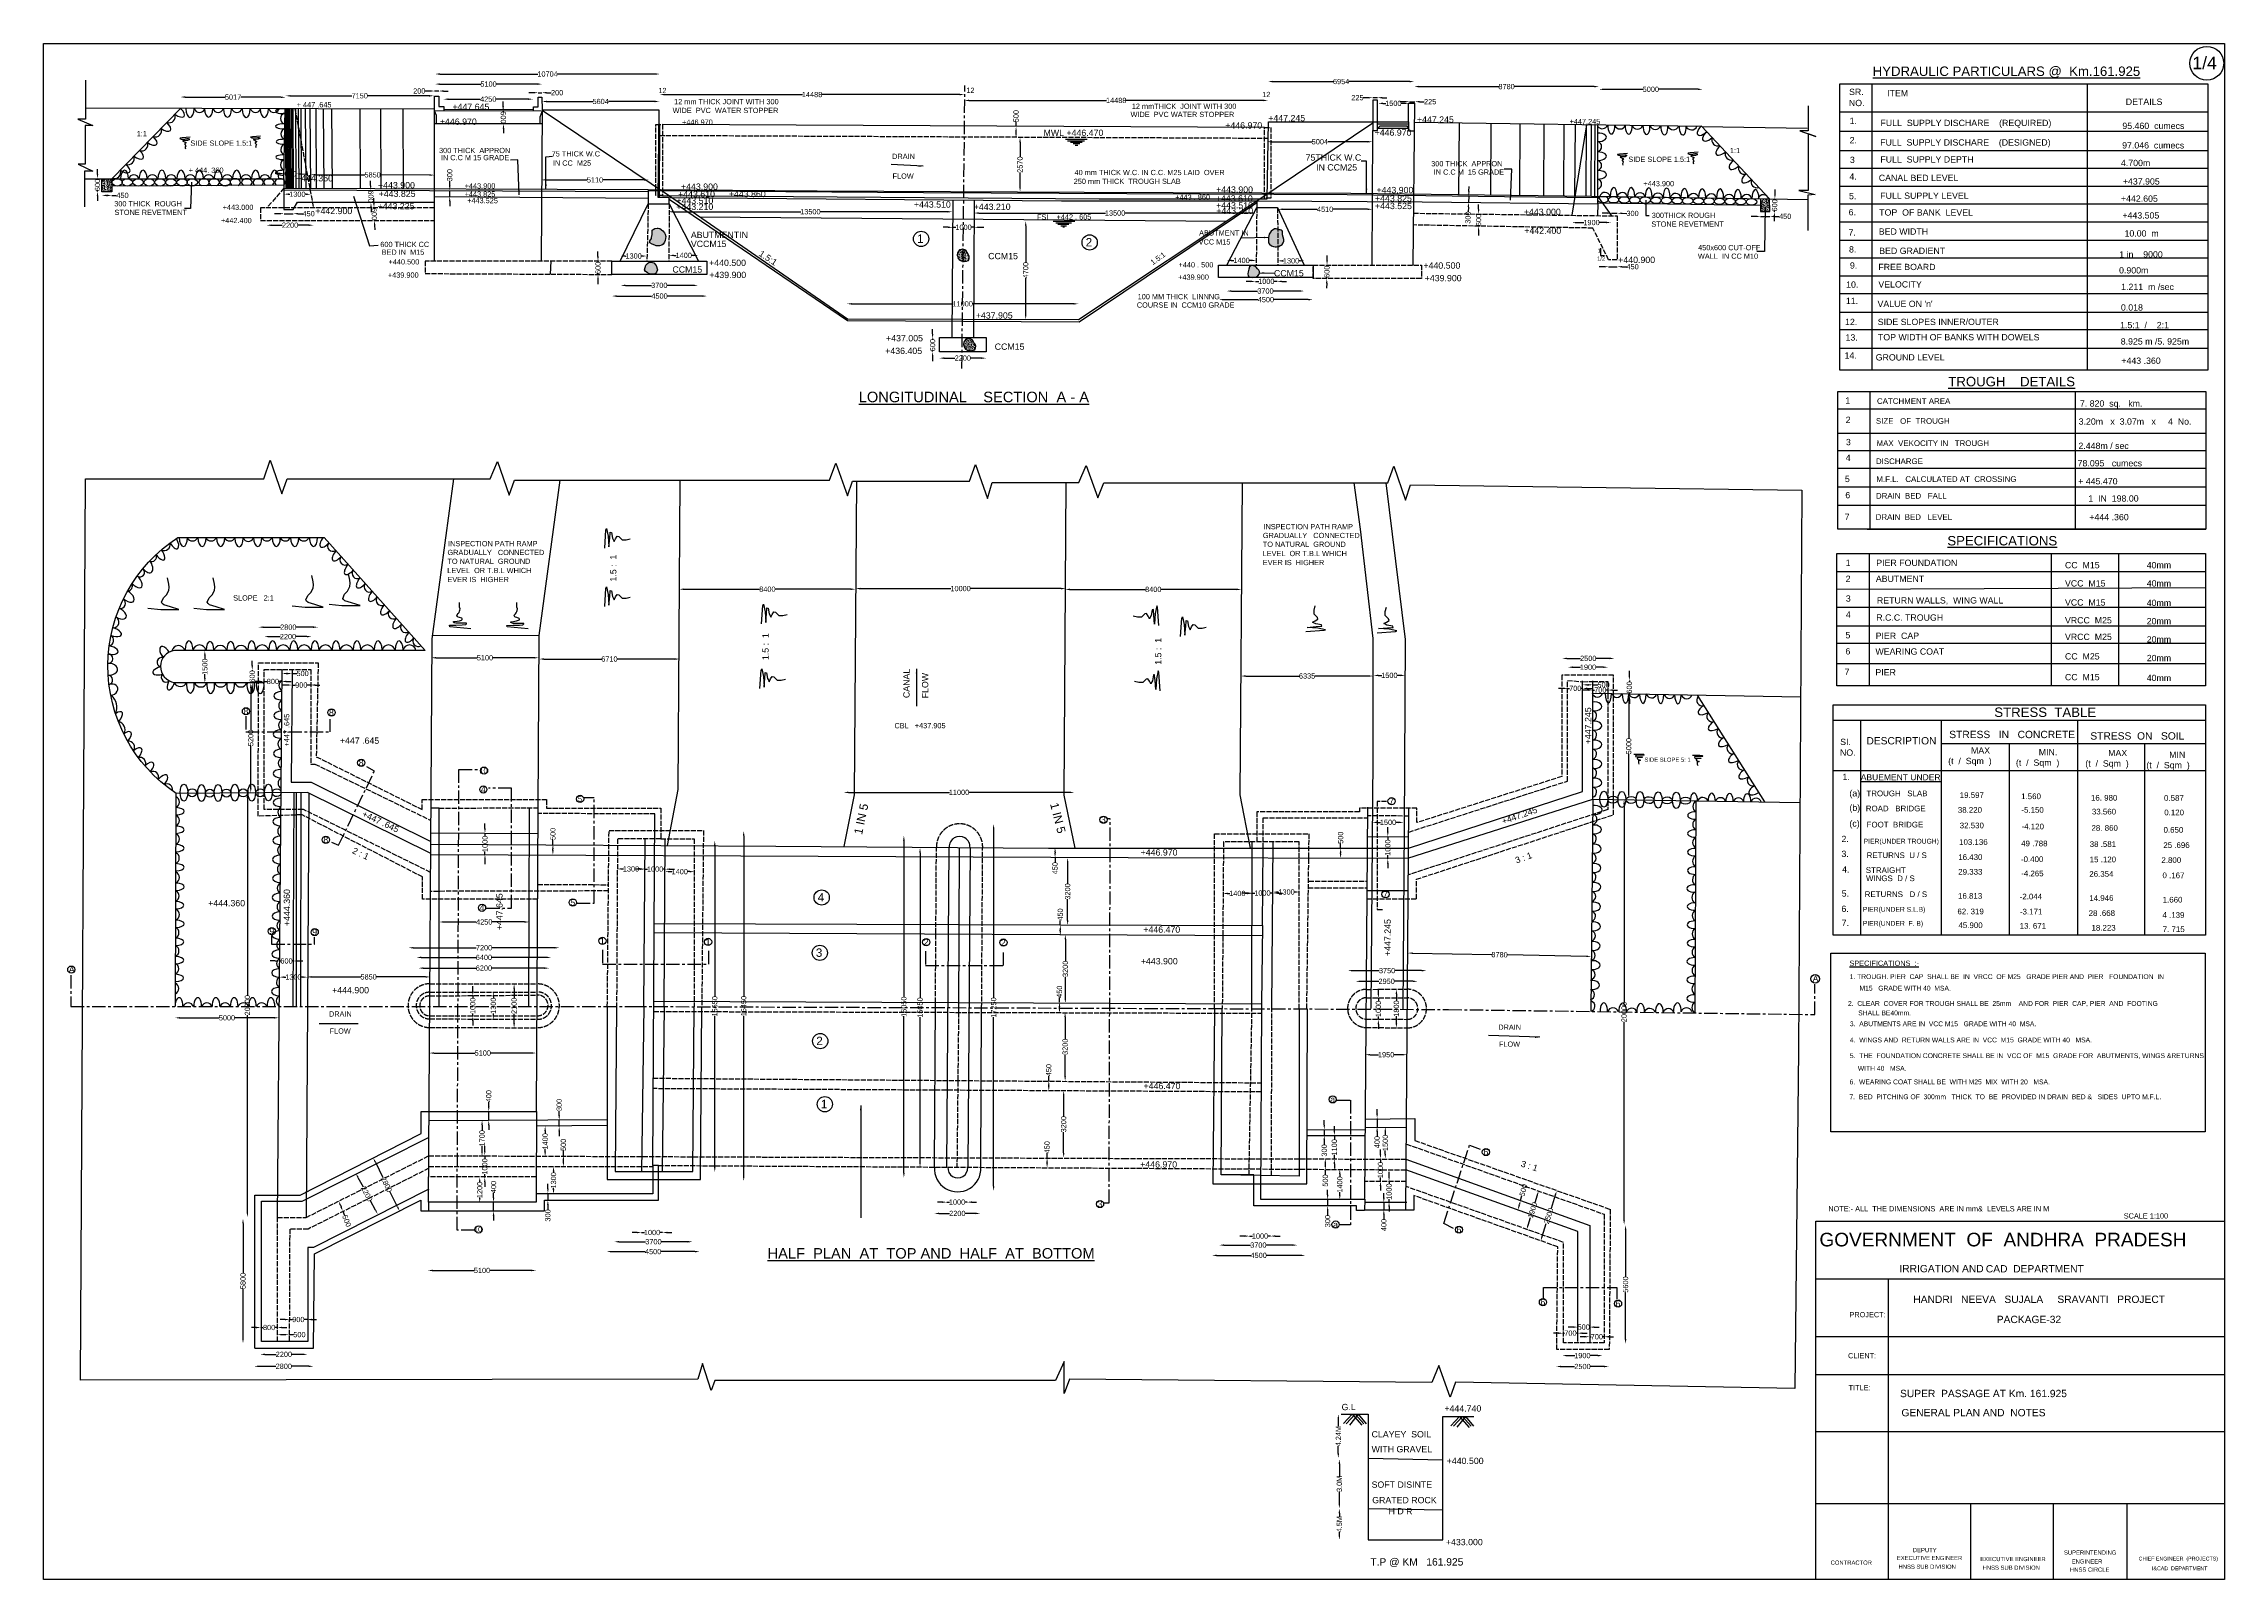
# Model space of a CAD drawing. Header units: millimetres. Extents: x 2190 to 106200, y 4148 to 77390.
import ezdxf

# ---------------------------------------------------------------- set-up
doc = ezdxf.new("R2010")
doc.units = ezdxf.units.MM
doc.linetypes.add('ACAD_ISO02W100', pattern=[15, 12, -3])
doc.linetypes.add('CENTER', pattern=[50.8, 31.75, -6.35, 6.35, -6.35])
for name, color, linetype in [('DIM', 7, 'Continuous'), ('DWG', 7, 'Continuous'), ('TEXT', 7, 'Continuous')]:
    doc.layers.add(name, color=color, linetype=linetype)
doc.styles.get("Standard").update_dxf_attribs({"font": 'arial.ttf'})
doc.dimstyles.new('ISO-25', dxfattribs={"dimtxt": 250, "dimasz": 225, "dimexe": 1.25, "dimexo": 0.625, "dimtad": 0, "dimdec": 0, "dimtxsty": 'Standard', "dimcen": 2.5, "dimse1": 1, "dimse2": 1, "dimadec": 0, "dimazin": 0, "dimtfac": 1, "dimtdec": 0, "dimtmove": 0, "dimatfit": 3, "dimfxl": 1, "dimarcsym": 0})

# ---------------------------------------------------------------- blocks, each defined once
blk = doc.blocks.new('*D1')
at = {"layer": 'Defpoints', "color": 0, "transparency": 16777216}
for p in [(4971, 70948), (4760, 70340), (4971, 70340)]:
    blk.add_point(p, dxfattribs=at)
at = {"layer": 'DIM', "color": 0, "lineweight": -2, "transparency": 16777216}
for p, q in [((4760, 71173), (4760, 71398)), ((4760, 70948), (4760, 70921)), ((4760, 70340), (4760, 70367)), ((4760, 70115), (4760, 69890))]:
    blk.add_line(p, q, dxfattribs=at)
at = {"layer": 'DIM', "color": 0, "transparency": 16777216}
for points in [[(4722, 71173), (4798, 71173), (4760, 70948)], [(4722, 70115), (4798, 70115), (4760, 70340)]]:
    blk.add_solid(points, dxfattribs=at)
at = {"layer": 'DIM', "color": 0, "transparency": 16777216, "insert": (4760, 70644), "char_height": 250, "attachment_point": 5, "rotation": 90}
blk.add_mtext('600', dxfattribs=at)
blk = doc.blocks.new('*D2')
at = {"layer": 'Defpoints', "color": 0, "transparency": 16777216}
for p in [(4971, 70324), (5445, 70324), (5445, 70150)]:
    blk.add_point(p, dxfattribs=at)
at = {"layer": 'DIM', "color": 0, "lineweight": -2, "transparency": 16777216}
for p, q in [((5196, 70150), (5220, 70150)), ((5445, 70150), (5670, 70150))]:
    blk.add_line(p, q, dxfattribs=at)
at = {"layer": 'DIM', "color": 0, "transparency": 16777216}
for points in [[(5196, 70188), (5196, 70112), (4971, 70150)], [(5220, 70188), (5220, 70112), (5445, 70150)]]:
    blk.add_solid(points, dxfattribs=at)
at = {"layer": 'DIM', "color": 0, "transparency": 16777216, "insert": (5951, 70150), "char_height": 250, "attachment_point": 5}
blk.add_mtext('450', dxfattribs=at)
blk = doc.blocks.new('*D3')
at = {"layer": 'Defpoints', "color": 0, "transparency": 16777216}
for p in [(13655, 70250), (14931, 70202), (14932, 70240)]:
    blk.add_point(p, dxfattribs=at)
at = {"layer": 'DIM', "color": 0, "lineweight": -2, "transparency": 16777216}
for p, q in [((13879, 70210), (13931, 70209)), ((14706, 70203), (14655, 70204))]:
    blk.add_line(p, q, dxfattribs=at)
at = {"layer": 'DIM', "color": 0, "transparency": 16777216}
for points in [[(13880, 70247), (13879, 70172), (13654, 70211)], [(14707, 70241), (14706, 70166), (14931, 70202)]]:
    blk.add_solid(points, dxfattribs=at)
at = {"layer": 'DIM', "color": 0, "transparency": 16777216, "insert": (14293, 70207), "char_height": 250, "attachment_point": 5, "rotation": 359.56621}
blk.add_mtext('1300', dxfattribs=at)
blk = doc.blocks.new('*D4')
at = {"layer": 'Defpoints', "color": 0, "transparency": 16777216}
for p in [(13655, 69481), (14097, 69481), (14097, 69280)]:
    blk.add_point(p, dxfattribs=at)
at = {"layer": 'DIM', "color": 0, "lineweight": -2, "transparency": 16777216}
for p, q in [((13430, 69280), (13205, 69280)), ((13655, 69280), (14097, 69280)), ((14322, 69280), (14547, 69280))]:
    blk.add_line(p, q, dxfattribs=at)
at = {"layer": 'DIM', "color": 0, "transparency": 16777216}
for points in [[(13430, 69318), (13430, 69242), (13655, 69280)], [(14322, 69318), (14322, 69242), (14097, 69280)]]:
    blk.add_solid(points, dxfattribs=at)
at = {"layer": 'DIM', "color": 0, "transparency": 16777216, "insert": (14829, 69280), "char_height": 250, "attachment_point": 5}
blk.add_mtext('450', dxfattribs=at)
blk = doc.blocks.new('*D5')
at = {"layer": 'Defpoints', "color": 0, "transparency": 16777216}
for p in [(12830, 68760), (15060, 68760), (15060, 68730)]:
    blk.add_point(p, dxfattribs=at)
at = {"layer": 'DIM', "color": 0, "lineweight": -2, "transparency": 16777216}
for p, q in [((13055, 68730), (13569.375, 68730)), ((14835, 68730), (14320.625, 68730))]:
    blk.add_line(p, q, dxfattribs=at)
at = {"layer": 'DIM', "color": 0, "transparency": 16777216}
for points in [[(13055, 68767.5), (13055, 68692.5), (12830, 68730)], [(14835, 68767.5), (14835, 68692.5), (15060, 68730)]]:
    blk.add_solid(points, dxfattribs=at)
at = {"layer": 'DIM', "color": 0, "transparency": 16777216, "insert": (13945, 68730), "char_height": 250, "attachment_point": 5}
blk.add_mtext('2200', dxfattribs=at)
blk = doc.blocks.new('*D6')
at = {"layer": 'Defpoints', "color": 0, "transparency": 16777216}
for p in [(17940, 69562), (17949, 69563), (17960, 68954)]:
    blk.add_point(p, dxfattribs=at)
at = {"layer": 'DIM', "color": 0, "lineweight": -2, "transparency": 16777216}
for p, q in [((17941, 69787), (17934, 70012)), ((17949, 69563), (17949, 69535)), ((17969, 68954), (17968, 68982)), ((17976, 68730), (17983, 68505))]:
    blk.add_line(p, q, dxfattribs=at)
at = {"layer": 'DIM', "color": 0, "transparency": 16777216}
for points in [[(17979, 69789), (17904, 69786), (17949, 69563)], [(18013, 68731), (17939, 68728), (17969, 68954)]]:
    blk.add_solid(points, dxfattribs=at)
at = {"layer": 'DIM', "color": 0, "transparency": 16777216, "insert": (17959, 69258), "char_height": 250, "attachment_point": 5, "rotation": 271.88377}
blk.add_mtext('600', dxfattribs=at)
blk = doc.blocks.new('*D7')
at = {"layer": 'Defpoints', "color": 0, "transparency": 16777216}
for p in [(17801, 69808), (17930, 70397), (17940, 69810)]:
    blk.add_point(p, dxfattribs=at)
at = {"layer": 'DIM', "color": 0, "lineweight": -2, "transparency": 16777216}
for p, q in [((17787, 70619), (17783, 70844)), ((17791, 70394), (17791, 70378)), ((17801, 69808), (17801, 69824)), ((17806, 69583), (17810, 69358))]:
    blk.add_line(p, q, dxfattribs=at)
at = {"layer": 'DIM', "color": 0, "transparency": 16777216}
for points in [[(17824, 70620), (17749, 70619), (17791, 70394)], [(17843, 69583), (17768, 69582), (17801, 69808)]]:
    blk.add_solid(points, dxfattribs=at)
at = {"layer": 'DIM', "color": 0, "transparency": 16777216, "insert": (17796, 70101), "char_height": 250, "attachment_point": 5, "rotation": 271.02661}
blk.add_mtext('600', dxfattribs=at)
blk = doc.blocks.new('*D8')
at = {"layer": 'Defpoints', "color": 0, "transparency": 16777216}
for p in [(14929, 71050), (20834, 71030), (20835, 71120)]:
    blk.add_point(p, dxfattribs=at)
at = {"layer": 'DIM', "color": 0, "lineweight": -2, "transparency": 16777216}
for p, q in [((15154, 71139), (17509, 71131)), ((20610, 71121), (18256, 71128))]:
    blk.add_line(p, q, dxfattribs=at)
at = {"layer": 'DIM', "color": 0, "transparency": 16777216}
for points in [[(15155, 71176), (15154, 71101), (14929, 71140)], [(20610, 71158), (20610, 71083), (20835, 71120)]]:
    blk.add_solid(points, dxfattribs=at)
at = {"layer": 'DIM', "color": 0, "transparency": 16777216, "insert": (17882, 71130), "char_height": 250, "attachment_point": 5, "rotation": 359.80722}
blk.add_mtext('5850', dxfattribs=at)
blk = doc.blocks.new('*D9')
at = {"layer": 'Defpoints', "color": 0, "transparency": 16777216}
for p in [(13680, 71150), (14236, 71140), (14237, 71180)]:
    blk.add_point(p, dxfattribs=at)
at = {"layer": 'DIM', "color": 0, "lineweight": -2, "transparency": 16777216}
for p, q in [((13456, 71194), (13231, 71198)), ((13681, 71189), (13682, 71189)), ((14237, 71180), (14236, 71180)), ((14462, 71175), (14686, 71171))]:
    blk.add_line(p, q, dxfattribs=at)
at = {"layer": 'DIM', "color": 0, "transparency": 16777216}
for points in [[(13456, 71231), (13455, 71156), (13681, 71189)], [(14462, 71213), (14461, 71138), (14237, 71180)]]:
    blk.add_solid(points, dxfattribs=at)
at = {"layer": 'DIM', "color": 0, "transparency": 16777216, "insert": (13959, 71185), "char_height": 250, "attachment_point": 5, "rotation": 358.97311}
blk.add_mtext('600', dxfattribs=at)
blk = doc.blocks.new('*D10')
at = {"layer": 'Defpoints', "color": 0, "transparency": 16777216}
for p in [(8715, 74292), (13732, 74278), (13733, 74830)]:
    blk.add_point(p, dxfattribs=at)
at = {"layer": 'DIM', "color": 0, "lineweight": -2, "transparency": 16777216}
for p, q in [((8942, 74843), (10851, 74838)), ((13508, 74831), (11599, 74836))]:
    blk.add_line(p, q, dxfattribs=at)
at = {"layer": 'DIM', "color": 0, "transparency": 16777216}
for points in [[(8942, 74881), (8942, 74806), (8717, 74844)], [(13508, 74868), (13508, 74793), (13733, 74830)]]:
    blk.add_solid(points, dxfattribs=at)
at = {"layer": 'DIM', "color": 0, "transparency": 16777216, "insert": (11225, 74837), "char_height": 250, "attachment_point": 5, "rotation": 359.84259}
blk.add_mtext('5017', dxfattribs=at)
blk = doc.blocks.new('*D11')
at = {"layer": 'Defpoints', "color": 0, "transparency": 16777216}
for p in [(20800, 74900), (13733, 74790), (20800, 74790)]:
    blk.add_point(p, dxfattribs=at)
at = {"layer": 'DIM', "color": 0, "lineweight": -2, "transparency": 16777216}
for p, q in [((13958, 74900), (16894, 74900)), ((20575, 74900), (17639, 74900))]:
    blk.add_line(p, q, dxfattribs=at)
at = {"layer": 'DIM', "color": 0, "transparency": 16777216}
for points in [[(13958, 74938), (13958, 74862), (13733, 74900)], [(20575, 74938), (20575, 74862), (20800, 74900)]]:
    blk.add_solid(points, dxfattribs=at)
at = {"layer": 'DIM', "color": 0, "transparency": 16777216, "insert": (17267, 74900), "char_height": 250, "attachment_point": 5}
blk.add_mtext('7150', dxfattribs=at)
blk = doc.blocks.new('*D12')
at = {"layer": 'Defpoints', "color": 0, "transparency": 16777216}
for p in [(20860, 75400), (25960, 75460), (25960, 75400)]:
    blk.add_point(p, dxfattribs=at)
at = {"layer": 'DIM', "color": 0, "lineweight": -2, "transparency": 16777216}
for p, q in [((21085, 75460), (23037, 75460)), ((25735, 75460), (23783, 75460))]:
    blk.add_line(p, q, dxfattribs=at)
at = {"layer": 'DIM', "color": 0, "transparency": 16777216}
for points in [[(21085, 75498), (21085, 75422), (20860, 75460)], [(25735, 75498), (25735, 75422), (25960, 75460)]]:
    blk.add_solid(points, dxfattribs=at)
at = {"layer": 'DIM', "color": 0, "transparency": 16777216, "insert": (23410, 75460), "char_height": 250, "attachment_point": 5}
blk.add_mtext('5100', dxfattribs=at)
blk = doc.blocks.new('*D13')
at = {"layer": 'Defpoints', "color": 0, "transparency": 16777216}
for p in [(20870, 75960), (31580, 75960), (31580, 75940)]:
    blk.add_point(p, dxfattribs=at)
at = {"layer": 'DIM', "color": 0, "lineweight": -2, "transparency": 16777216}
for p, q in [((21095, 75940), (25766, 75940)), ((31355, 75940), (26684, 75940))]:
    blk.add_line(p, q, dxfattribs=at)
at = {"layer": 'DIM', "color": 0, "transparency": 16777216}
for points in [[(21095, 75978), (21095, 75902), (20870, 75940)], [(31355, 75978), (31355, 75902), (31580, 75940)]]:
    blk.add_solid(points, dxfattribs=at)
at = {"layer": 'DIM', "color": 0, "transparency": 16777216, "insert": (26225, 75940), "char_height": 250, "attachment_point": 5}
blk.add_mtext('10704', dxfattribs=at)
blk = doc.blocks.new('*D14')
at = {"layer": 'Defpoints', "color": 0, "transparency": 16777216}
for p in [(20834, 75130), (20834, 74840), (21042, 74840)]:
    blk.add_point(p, dxfattribs=at)
at = {"layer": 'DIM', "color": 0, "lineweight": -2, "transparency": 16777216}
for p, q in [((20609, 75130), (20384, 75130)), ((21042, 75130), (20834, 75130)), ((21267, 75130), (21492, 75130))]:
    blk.add_line(p, q, dxfattribs=at)
at = {"layer": 'DIM', "color": 0, "transparency": 16777216}
for points in [[(20609, 75168), (20609, 75092), (20834, 75130)], [(21267, 75168), (21267, 75092), (21042, 75130)]]:
    blk.add_solid(points, dxfattribs=at)
at = {"layer": 'DIM', "color": 0, "transparency": 16777216, "insert": (20106, 75130), "char_height": 250, "attachment_point": 5}
blk.add_mtext('200', dxfattribs=at)
blk = doc.blocks.new('*D15')
at = {"layer": 'Defpoints', "color": 0, "transparency": 16777216}
for p in [(21260, 74670), (25530, 74740), (25530, 74670)]:
    blk.add_point(p, dxfattribs=at)
at = {"layer": 'DIM', "color": 0, "lineweight": -2, "transparency": 16777216}
for p, q in [((21485, 74740), (23016, 74740)), ((25305, 74740), (23774, 74740))]:
    blk.add_line(p, q, dxfattribs=at)
at = {"layer": 'DIM', "color": 0, "transparency": 16777216}
for points in [[(21485, 74778), (21485, 74702), (21260, 74740)], [(25305, 74778), (25305, 74702), (25530, 74740)]]:
    blk.add_solid(points, dxfattribs=at)
at = {"layer": 'DIM', "color": 0, "transparency": 16777216, "insert": (23395, 74740), "char_height": 250, "attachment_point": 5}
blk.add_mtext('4250', dxfattribs=at)
blk = doc.blocks.new('*D16')
at = {"layer": 'Defpoints', "color": 0, "transparency": 16777216}
for p in [(25954, 75050), (25780, 74836), (25954, 74836)]:
    blk.add_point(p, dxfattribs=at)
at = {"layer": 'DIM', "color": 0, "lineweight": -2, "transparency": 16777216}
for p, q in [((25555, 75050), (25330, 75050)), ((25780, 75050), (25954, 75050)), ((26179, 75050), (26404, 75050))]:
    blk.add_line(p, q, dxfattribs=at)
at = {"layer": 'DIM', "color": 0, "transparency": 16777216}
for points in [[(25555, 75088), (25555, 75012), (25780, 75050)], [(26179, 75088), (26179, 75012), (25954, 75050)]]:
    blk.add_solid(points, dxfattribs=at)
at = {"layer": 'DIM', "color": 0, "transparency": 16777216, "insert": (26682, 75050), "char_height": 250, "attachment_point": 5}
blk.add_mtext('200', dxfattribs=at)
blk = doc.blocks.new('*D17')
at = {"layer": 'Defpoints', "color": 0, "transparency": 16777216}
for p in [(25961, 74520), (31560, 74630), (31560, 74520)]:
    blk.add_point(p, dxfattribs=at)
at = {"layer": 'DIM', "color": 0, "lineweight": -2, "transparency": 16777216}
for p, q in [((26186, 74630), (28387, 74630)), ((31335, 74630), (29134, 74630))]:
    blk.add_line(p, q, dxfattribs=at)
at = {"layer": 'DIM', "color": 0, "transparency": 16777216}
for points in [[(26186, 74668), (26186, 74592), (25961, 74630)], [(31335, 74668), (31335, 74592), (31560, 74630)]]:
    blk.add_solid(points, dxfattribs=at)
at = {"layer": 'DIM', "color": 0, "transparency": 16777216, "insert": (28760, 74630), "char_height": 250, "attachment_point": 5}
blk.add_mtext('5604', dxfattribs=at)
blk = doc.blocks.new('*D18')
at = {"layer": 'Defpoints', "color": 0, "transparency": 16777216}
for p in [(24120, 74174), (24120, 73565), (24130, 73565)]:
    blk.add_point(p, dxfattribs=at)
at = {"layer": 'DIM', "color": 0, "lineweight": -2, "transparency": 16777216}
for p, q in [((24106, 74399), (24103, 74624)), ((24110, 74174), (24110, 74146)), ((24120, 73565), (24120, 73592)), ((24124, 73340), (24127, 73115))]:
    blk.add_line(p, q, dxfattribs=at)
at = {"layer": 'DIM', "color": 0, "transparency": 16777216}
for points in [[(24144, 74399), (24069, 74398), (24110, 74174)], [(24161, 73341), (24086, 73340), (24120, 73565)]]:
    blk.add_solid(points, dxfattribs=at)
at = {"layer": 'DIM', "color": 0, "transparency": 16777216, "insert": (24115, 73869), "char_height": 250, "attachment_point": 5, "rotation": 270.93978}
blk.add_mtext('600', dxfattribs=at)
blk = doc.blocks.new('*D19')
at = {"layer": 'Defpoints', "color": 0, "transparency": 16777216}
for p in [(31580, 75120), (46100, 75120), (46100, 74960)]:
    blk.add_point(p, dxfattribs=at)
at = {"layer": 'DIM', "color": 0, "lineweight": -2, "transparency": 16777216}
for p, q in [((31805, 74960), (38380, 74960)), ((45875, 74960), (39300, 74960))]:
    blk.add_line(p, q, dxfattribs=at)
at = {"layer": 'DIM', "color": 0, "transparency": 16777216}
for points in [[(31805, 74998), (31805, 74922), (31580, 74960)], [(45875, 74998), (45875, 74922), (46100, 74960)]]:
    blk.add_solid(points, dxfattribs=at)
at = {"layer": 'DIM', "color": 0, "transparency": 16777216, "insert": (38840, 74960), "char_height": 250, "attachment_point": 5}
blk.add_mtext('14488', dxfattribs=at)
blk = doc.blocks.new('*D20')
at = {"layer": 'Defpoints', "color": 0, "transparency": 16777216}
for p in [(46100, 74720), (60590, 74720), (60590, 74680)]:
    blk.add_point(p, dxfattribs=at)
at = {"layer": 'DIM', "color": 0, "lineweight": -2, "transparency": 16777216}
for p, q in [((46325, 74680), (52885, 74680)), ((60365, 74680), (53805, 74680))]:
    blk.add_line(p, q, dxfattribs=at)
at = {"layer": 'DIM', "color": 0, "transparency": 16777216}
for points in [[(46325, 74718), (46325, 74642), (46100, 74680)], [(60365, 74718), (60365, 74642), (60590, 74680)]]:
    blk.add_solid(points, dxfattribs=at)
at = {"layer": 'DIM', "color": 0, "transparency": 16777216, "insert": (53345, 74680), "char_height": 250, "attachment_point": 5}
blk.add_mtext('14488', dxfattribs=at)
blk = doc.blocks.new('*D21')
at = {"layer": 'Defpoints', "color": 0, "transparency": 16777216}
for p in [(60590, 75800), (67560, 75800), (67560, 75580)]:
    blk.add_point(p, dxfattribs=at)
at = {"layer": 'DIM', "color": 0, "lineweight": -2, "transparency": 16777216}
for p, q in [((60815, 75580), (63701, 75580)), ((67335, 75580), (64449, 75580))]:
    blk.add_line(p, q, dxfattribs=at)
at = {"layer": 'DIM', "color": 0, "transparency": 16777216}
for points in [[(60815, 75618), (60815, 75542), (60590, 75580)], [(67335, 75618), (67335, 75542), (67560, 75580)]]:
    blk.add_solid(points, dxfattribs=at)
at = {"layer": 'DIM', "color": 0, "transparency": 16777216, "insert": (64075, 75580), "char_height": 250, "attachment_point": 5}
blk.add_mtext('6954', dxfattribs=at)
blk = doc.blocks.new('*D22')
at = {"layer": 'Defpoints', "color": 0, "transparency": 16777216}
for p in [(67560, 75580), (76370, 75580), (76370, 75340)]:
    blk.add_point(p, dxfattribs=at)
at = {"layer": 'DIM', "color": 0, "lineweight": -2, "transparency": 16777216}
for p, q in [((67785, 75340), (71591, 75340)), ((76145, 75340), (72339, 75340))]:
    blk.add_line(p, q, dxfattribs=at)
at = {"layer": 'DIM', "color": 0, "transparency": 16777216}
for points in [[(67785, 75378), (67785, 75302), (67560, 75340)], [(76145, 75378), (76145, 75302), (76370, 75340)]]:
    blk.add_solid(points, dxfattribs=at)
at = {"layer": 'DIM', "color": 0, "transparency": 16777216, "insert": (71965, 75340), "char_height": 250, "attachment_point": 5}
blk.add_mtext('8780', dxfattribs=at)
blk = doc.blocks.new('*D23')
at = {"layer": 'Defpoints', "color": 0, "transparency": 16777216}
for p in [(76370, 75340), (81320, 75340), (81320, 75210)]:
    blk.add_point(p, dxfattribs=at)
at = {"layer": 'DIM', "color": 0, "lineweight": -2, "transparency": 16777216}
for p, q in [((76595, 75210), (78472, 75210)), ((81095, 75210), (79218, 75210))]:
    blk.add_line(p, q, dxfattribs=at)
at = {"layer": 'DIM', "color": 0, "transparency": 16777216}
for points in [[(76595, 75248), (76595, 75172), (76370, 75210)], [(81095, 75248), (81095, 75172), (81320, 75210)]]:
    blk.add_solid(points, dxfattribs=at)
at = {"layer": 'DIM', "color": 0, "transparency": 16777216, "insert": (78845, 75210), "char_height": 250, "attachment_point": 5}
blk.add_mtext('5000', dxfattribs=at)
blk = doc.blocks.new('*D24')
at = {"layer": 'Defpoints', "color": 0, "transparency": 16777216}
for p in [(84078, 69382), (84522, 69382), (84522, 69150)]:
    blk.add_point(p, dxfattribs=at)
at = {"layer": 'DIM', "color": 0, "lineweight": -2, "transparency": 16777216}
for p, q in [((83853, 69150), (83628, 69150)), ((84078, 69150), (84522, 69150)), ((84747, 69150), (84972, 69150))]:
    blk.add_line(p, q, dxfattribs=at)
at = {"layer": 'DIM', "color": 0, "transparency": 16777216}
for points in [[(83853, 69188), (83853, 69112), (84078, 69150)], [(84747, 69188), (84747, 69112), (84522, 69150)]]:
    blk.add_solid(points, dxfattribs=at)
at = {"layer": 'DIM', "color": 0, "transparency": 16777216, "insert": (85253, 69150), "char_height": 250, "attachment_point": 5}
blk.add_mtext('450', dxfattribs=at)
blk = doc.blocks.new('*D25')
at = {"layer": 'Defpoints', "color": 0, "transparency": 16777216}
for p in [(84540, 69987), (84760, 69981), (84522, 69382)]:
    blk.add_point(p, dxfattribs=at)
at = {"layer": 'DIM', "color": 0, "lineweight": -2, "transparency": 16777216}
for p, q in [((84760, 69981), (84760, 69955)), ((84767, 70206), (84774, 70430)), ((84735, 69151), (84729, 68926)), ((84742, 69375), (84743, 69401))]:
    blk.add_line(p, q, dxfattribs=at)
at = {"layer": 'DIM', "color": 0, "transparency": 16777216}
for points in [[(84730, 70207), (84805, 70204), (84760, 69981)], [(84698, 69152), (84773, 69149), (84742, 69375)]]:
    blk.add_solid(points, dxfattribs=at)
at = {"layer": 'DIM', "color": 0, "transparency": 16777216, "insert": (84751, 69678), "char_height": 250, "attachment_point": 5, "rotation": 88.27501}
blk.add_mtext('600', dxfattribs=at)
blk = doc.blocks.new('*D26')
at = {"layer": 'Defpoints', "color": 0, "transparency": 16777216}
for p in [(75082, 69202), (76947, 69211), (76949, 68860)]:
    blk.add_point(p, dxfattribs=at)
at = {"layer": 'DIM', "color": 0, "lineweight": -2, "transparency": 16777216}
for p, q in [((75309, 68852), (75655, 68853)), ((76724, 68859), (76378, 68857))]:
    blk.add_line(p, q, dxfattribs=at)
at = {"layer": 'DIM', "color": 0, "transparency": 16777216}
for points in [[(75309, 68889), (75309, 68814), (75084, 68851)], [(76724, 68896), (76724, 68821), (76949, 68860)]]:
    blk.add_solid(points, dxfattribs=at)
at = {"layer": 'DIM', "color": 0, "transparency": 16777216, "insert": (76016, 68855), "char_height": 250, "attachment_point": 5, "rotation": 0.28908}
blk.add_mtext('1900', dxfattribs=at)
blk = doc.blocks.new('*D27')
at = {"layer": 'Defpoints', "color": 0, "transparency": 16777216}
for p in [(76972, 69176), (77244, 69172), (77245, 69300)]:
    blk.add_point(p, dxfattribs=at)
at = {"layer": 'DIM', "color": 0, "lineweight": -2, "transparency": 16777216}
for p, q in [((76749, 69307), (76524, 69310)), ((76974, 69304), (77245, 69300)), ((77470, 69297), (77695, 69294))]:
    blk.add_line(p, q, dxfattribs=at)
at = {"layer": 'DIM', "color": 0, "transparency": 16777216}
for points in [[(76749, 69345), (76748, 69270), (76974, 69304)], [(77471, 69335), (77470, 69260), (77245, 69300)]]:
    blk.add_solid(points, dxfattribs=at)
at = {"layer": 'DIM', "color": 0, "transparency": 16777216, "insert": (77972, 69291), "char_height": 250, "attachment_point": 5, "rotation": 359.22947}
blk.add_mtext('300', dxfattribs=at)
blk = doc.blocks.new('*D28')
at = {"layer": 'Defpoints', "color": 0, "transparency": 16777216}
for p in [(70580, 69262), (70580, 68688), (70630, 68688)]:
    blk.add_point(p, dxfattribs=at)
at = {"layer": 'DIM', "color": 0, "lineweight": -2, "transparency": 16777216}
for p, q in [((70630, 69487), (70631, 69712)), ((70630, 69262), (70630, 69252)), ((70630, 68688), (70630, 68698)), ((70630, 68463), (70629, 68238))]:
    blk.add_line(p, q, dxfattribs=at)
at = {"layer": 'DIM', "color": 0, "transparency": 16777216}
for points in [[(70592, 68463), (70667, 68463), (70630, 68688)], [(70593, 69487), (70668, 69487), (70630, 69262)]]:
    blk.add_solid(points, dxfattribs=at)
at = {"layer": 'DIM', "color": 0, "transparency": 16777216, "insert": (70630, 68975), "char_height": 250, "attachment_point": 5, "rotation": 89.94979}
blk.add_mtext('600', dxfattribs=at)
blk = doc.blocks.new('*D29')
at = {"layer": 'Defpoints', "color": 0, "transparency": 16777216}
for p in [(70090, 69821), (70100, 70124), (70150, 69819)]:
    blk.add_point(p, dxfattribs=at)
at = {"layer": 'DIM', "color": 0, "lineweight": -2, "transparency": 16777216}
for p, q in [((70160, 70122), (70150, 69819)), ((70167, 70347), (70175, 70572)), ((70142, 69594), (70135, 69369))]:
    blk.add_line(p, q, dxfattribs=at)
at = {"layer": 'DIM', "color": 0, "transparency": 16777216}
for points in [[(70105, 69595), (70180, 69593), (70150, 69819)], [(70130, 70348), (70205, 70346), (70160, 70122)]]:
    blk.add_solid(points, dxfattribs=at)
at = {"layer": 'DIM', "color": 0, "transparency": 16777216, "insert": (70125, 69093), "char_height": 250, "attachment_point": 5, "rotation": 88.08306}
blk.add_mtext('300', dxfattribs=at)
blk = doc.blocks.new('*D30')
at = {"layer": 'Defpoints', "color": 0, "transparency": 16777216}
for p in [(61060, 69540), (65560, 69540), (65560, 69490)]:
    blk.add_point(p, dxfattribs=at)
at = {"layer": 'DIM', "color": 0, "lineweight": -2, "transparency": 16777216}
for p, q in [((61285, 69490), (62931, 69490)), ((65335, 69490), (63689, 69490))]:
    blk.add_line(p, q, dxfattribs=at)
at = {"layer": 'DIM', "color": 0, "transparency": 16777216}
for points in [[(61285, 69528), (61285, 69452), (61060, 69490)], [(65335, 69528), (65335, 69452), (65560, 69490)]]:
    blk.add_solid(points, dxfattribs=at)
at = {"layer": 'DIM', "color": 0, "transparency": 16777216, "insert": (63310, 69490), "char_height": 250, "attachment_point": 5}
blk.add_mtext('4510', dxfattribs=at)
blk = doc.blocks.new('*D31')
at = {"layer": 'Defpoints', "color": 0, "transparency": 16777216}
for p in [(60550, 72670), (65570, 72710), (65570, 72670)]:
    blk.add_point(p, dxfattribs=at)
at = {"layer": 'DIM', "color": 0, "lineweight": -2, "transparency": 16777216}
for p, q in [((60775, 72710), (62687, 72710)), ((65345, 72710), (63433, 72710))]:
    blk.add_line(p, q, dxfattribs=at)
at = {"layer": 'DIM', "color": 0, "transparency": 16777216}
for points in [[(60775, 72748), (60775, 72672), (60550, 72710)], [(65345, 72748), (65345, 72672), (65570, 72710)]]:
    blk.add_solid(points, dxfattribs=at)
at = {"layer": 'DIM', "color": 0, "transparency": 16777216, "insert": (63060, 72710), "char_height": 250, "attachment_point": 5}
blk.add_mtext('5004', dxfattribs=at)
blk = doc.blocks.new('*D32')
at = {"layer": 'Defpoints', "color": 0, "transparency": 16777216}
for p in [(76833, 67080), (77244, 67080), (77244, 66750)]:
    blk.add_point(p, dxfattribs=at)
at = {"layer": 'DIM', "color": 0, "lineweight": -2, "transparency": 16777216}
for p, q in [((76608, 66750), (76383, 66750)), ((76833, 66750), (77244, 66750)), ((77469, 66750), (77694, 66750))]:
    blk.add_line(p, q, dxfattribs=at)
at = {"layer": 'DIM', "color": 0, "transparency": 16777216}
for points in [[(76608, 66788), (76608, 66712), (76833, 66750)], [(77469, 66788), (77469, 66712), (77244, 66750)]]:
    blk.add_solid(points, dxfattribs=at)
at = {"layer": 'DIM', "color": 0, "transparency": 16777216, "insert": (77975, 66750), "char_height": 250, "attachment_point": 5}
blk.add_mtext('450', dxfattribs=at)
blk = doc.blocks.new('*D33')
at = {"layer": 'Defpoints', "color": 0, "transparency": 16777216}
for p in [(58240, 65170), (62730, 65180), (62730, 65170)]:
    blk.add_point(p, dxfattribs=at)
at = {"layer": 'DIM', "color": 0, "lineweight": -2, "transparency": 16777216}
for p, q in [((58465, 65180), (60106, 65180)), ((62505, 65180), (60864, 65180))]:
    blk.add_line(p, q, dxfattribs=at)
at = {"layer": 'DIM', "color": 0, "transparency": 16777216}
for points in [[(58465, 65218), (58465, 65142), (58240, 65180)], [(62505, 65218), (62505, 65142), (62730, 65180)]]:
    blk.add_solid(points, dxfattribs=at)
at = {"layer": 'DIM', "color": 0, "transparency": 16777216, "insert": (60485, 65180), "char_height": 250, "attachment_point": 5}
blk.add_mtext('4500', dxfattribs=at)
blk = doc.blocks.new('*D34')
at = {"layer": 'Defpoints', "color": 0, "transparency": 16777216}
for p in [(58620, 65650), (62310, 65650), (62310, 65590)]:
    blk.add_point(p, dxfattribs=at)
at = {"layer": 'DIM', "color": 0, "lineweight": -2, "transparency": 16777216}
for p, q in [((58845, 65590), (60092, 65590)), ((62085, 65590), (60838, 65590))]:
    blk.add_line(p, q, dxfattribs=at)
at = {"layer": 'DIM', "color": 0, "transparency": 16777216}
for points in [[(58845, 65628), (58845, 65552), (58620, 65590)], [(62085, 65628), (62085, 65552), (62310, 65590)]]:
    blk.add_solid(points, dxfattribs=at)
at = {"layer": 'DIM', "color": 0, "transparency": 16777216, "insert": (60465, 65590), "char_height": 250, "attachment_point": 5}
blk.add_mtext('3700', dxfattribs=at)
blk = doc.blocks.new('*D35')
at = {"layer": 'Defpoints', "color": 0, "transparency": 16777216}
for p in [(59990, 65990), (61020, 66050), (61020, 65990)]:
    blk.add_point(p, dxfattribs=at)
at = {"layer": 'DIM', "color": 0, "lineweight": -2, "transparency": 16777216}
for p, q in [((59765, 66050), (59540, 66050)), ((59990, 66050), (60143, 66050)), ((61020, 66050), (60867, 66050)), ((61245, 66050), (61470, 66050))]:
    blk.add_line(p, q, dxfattribs=at)
at = {"layer": 'DIM', "color": 0, "transparency": 16777216}
for points in [[(59765, 66088), (59765, 66012), (59990, 66050)], [(61245, 66088), (61245, 66012), (61020, 66050)]]:
    blk.add_solid(points, dxfattribs=at)
at = {"layer": 'DIM', "color": 0, "transparency": 16777216, "insert": (60505, 66050), "char_height": 250, "attachment_point": 5}
blk.add_mtext('1000', dxfattribs=at)
blk = doc.blocks.new('*D36')
at = {"layer": 'Defpoints', "color": 0, "transparency": 16777216}
for p in [(58622, 66832), (60026, 67050), (60026, 66832)]:
    blk.add_point(p, dxfattribs=at)
at = {"layer": 'DIM', "color": 0, "lineweight": -2, "transparency": 16777216}
for p, q in [((58847, 67050), (58962, 67050)), ((59801, 67050), (59685, 67050))]:
    blk.add_line(p, q, dxfattribs=at)
at = {"layer": 'DIM', "color": 0, "transparency": 16777216}
for points in [[(58847, 67088), (58847, 67012), (58622, 67050)], [(59801, 67088), (59801, 67012), (60026, 67050)]]:
    blk.add_solid(points, dxfattribs=at)
at = {"layer": 'DIM', "color": 0, "transparency": 16777216, "insert": (59324, 67050), "char_height": 250, "attachment_point": 5}
blk.add_mtext('1400', dxfattribs=at)
blk = doc.blocks.new('*D37')
at = {"layer": 'Defpoints', "color": 0, "transparency": 16777216}
for p in [(61058, 66832), (62314, 67030), (62314, 66832)]:
    blk.add_point(p, dxfattribs=at)
at = {"layer": 'DIM', "color": 0, "lineweight": -2, "transparency": 16777216}
for p, q in [((61283, 67030), (61324, 67030)), ((62089, 67030), (62048, 67030))]:
    blk.add_line(p, q, dxfattribs=at)
at = {"layer": 'DIM', "color": 0, "transparency": 16777216}
for points in [[(61283, 67068), (61283, 66992), (61058, 67030)], [(62089, 67068), (62089, 66992), (62314, 67030)]]:
    blk.add_solid(points, dxfattribs=at)
at = {"layer": 'DIM', "color": 0, "transparency": 16777216, "insert": (61686, 67030), "char_height": 250, "attachment_point": 5}
blk.add_mtext('1300', dxfattribs=at)
blk = doc.blocks.new('*D38')
at = {"layer": 'Defpoints', "color": 0, "transparency": 16777216}
for p in [(63401, 66833), (63490, 66832), (63480, 66183)]:
    blk.add_point(p, dxfattribs=at)
at = {"layer": 'DIM', "color": 0, "lineweight": -2, "transparency": 16777216}
for p, q in [((63401, 66833), (63401, 66786)), ((63405, 67058), (63408, 67283)), ((63388, 65959), (63384, 65734)), ((63391, 66184), (63392, 66232))]:
    blk.add_line(p, q, dxfattribs=at)
at = {"layer": 'DIM', "color": 0, "transparency": 16777216}
for points in [[(63367, 67059), (63442, 67057), (63401, 66833)], [(63350, 65960), (63425, 65959), (63391, 66184)]]:
    blk.add_solid(points, dxfattribs=at)
at = {"layer": 'DIM', "color": 0, "transparency": 16777216, "insert": (63396, 66509), "char_height": 250, "attachment_point": 5, "rotation": 89.11705}
blk.add_mtext('600', dxfattribs=at)
blk = doc.blocks.new('*D39')
at = {"layer": 'Defpoints', "color": 0, "transparency": 16777216}
for p in [(49030, 68930), (49050, 68930), (49050, 64235)]:
    blk.add_point(p, dxfattribs=at)
at = {"layer": 'DIM', "color": 0, "lineweight": -2, "transparency": 16777216}
for p, q in [((49030, 68705), (49030, 66961)), ((49030, 64460), (49030, 66204))]:
    blk.add_line(p, q, dxfattribs=at)
at = {"layer": 'DIM', "color": 0, "transparency": 16777216}
for points in [[(48992, 68705), (49068, 68705), (49030, 68930)], [(48992, 64460), (49068, 64460), (49030, 64235)]]:
    blk.add_solid(points, dxfattribs=at)
at = {"layer": 'DIM', "color": 0, "transparency": 16777216, "insert": (49030, 66583), "char_height": 250, "attachment_point": 5, "rotation": 90}
blk.add_mtext('4700', dxfattribs=at)
blk = doc.blocks.new('*D40')
at = {"layer": 'Defpoints', "color": 0, "transparency": 16777216}
for p in [(46567, 69370), (60020, 69370), (60020, 69310)]:
    blk.add_point(p, dxfattribs=at)
at = {"layer": 'DIM', "color": 0, "lineweight": -2, "transparency": 16777216}
for p, q in [((46792, 69310), (52835, 69310)), ((59795, 69310), (53752, 69310))]:
    blk.add_line(p, q, dxfattribs=at)
at = {"layer": 'DIM', "color": 0, "transparency": 16777216}
for points in [[(46792, 69348), (46792, 69272), (46567, 69310)], [(59795, 69348), (59795, 69272), (60020, 69310)]]:
    blk.add_solid(points, dxfattribs=at)
at = {"layer": 'DIM', "color": 0, "transparency": 16777216, "insert": (53293, 69310), "char_height": 250, "attachment_point": 5}
blk.add_mtext('13500', dxfattribs=at)
blk = doc.blocks.new('*D41')
at = {"layer": 'Defpoints', "color": 0, "transparency": 16777216}
for p in [(48760, 72910), (48820, 72910), (48820, 70330)]:
    blk.add_point(p, dxfattribs=at)
at = {"layer": 'DIM', "color": 0, "lineweight": -2, "transparency": 16777216}
for p, q in [((48760, 72685), (48760, 71995.625)), ((48760, 70555), (48760, 71244.375))]:
    blk.add_line(p, q, dxfattribs=at)
at = {"layer": 'DIM', "color": 0, "transparency": 16777216}
for points in [[(48722.5, 72685), (48797.5, 72685), (48760, 72910)], [(48722.5, 70555), (48797.5, 70555), (48760, 70330)]]:
    blk.add_solid(points, dxfattribs=at)
at = {"layer": 'DIM', "color": 0, "transparency": 16777216, "insert": (48760, 71620), "char_height": 250, "attachment_point": 5, "rotation": 90}
blk.add_mtext('2570', dxfattribs=at)
blk = doc.blocks.new('*D42')
at = {"layer": 'Defpoints', "color": 0, "transparency": 16777216}
for p in [(48570, 73430), (48730, 73430), (48730, 72890)]:
    blk.add_point(p, dxfattribs=at)
at = {"layer": 'DIM', "color": 0, "lineweight": -2, "transparency": 16777216}
for p, q in [((48570, 73430), (48570, 73655)), ((48570, 73115), (48570, 73205))]:
    blk.add_line(p, q, dxfattribs=at)
at = {"layer": 'DIM', "color": 0, "transparency": 16777216}
for points in [[(48532, 73205), (48608, 73205), (48570, 73430)], [(48532, 73115), (48608, 73115), (48570, 72890)]]:
    blk.add_solid(points, dxfattribs=at)
at = {"layer": 'DIM', "color": 0, "transparency": 16777216, "insert": (48570, 73931), "char_height": 250, "attachment_point": 5, "rotation": 90}
blk.add_mtext('500', dxfattribs=at)
blk = doc.blocks.new('*D43')
at = {"layer": 'Defpoints', "color": 0, "transparency": 16777216}
for p in [(44920, 62470), (47140, 62470), (47140, 62390)]:
    blk.add_point(p, dxfattribs=at)
at = {"layer": 'DIM', "color": 0, "lineweight": -2, "transparency": 16777216}
for p, q in [((45145, 62390), (45654.375, 62390)), ((46915, 62390), (46405.625, 62390))]:
    blk.add_line(p, q, dxfattribs=at)
at = {"layer": 'DIM', "color": 0, "transparency": 16777216}
for points in [[(45145, 62427.5), (45145, 62352.5), (44920, 62390)], [(46915, 62427.5), (46915, 62352.5), (47140, 62390)]]:
    blk.add_solid(points, dxfattribs=at)
at = {"layer": 'DIM', "color": 0, "transparency": 16777216, "insert": (46030, 62390), "char_height": 250, "attachment_point": 5}
blk.add_mtext('2200', dxfattribs=at)
blk = doc.blocks.new('*D44')
at = {"layer": 'Defpoints', "color": 0, "transparency": 16777216}
for p in [(44590, 63320), (44590, 63320), (44590, 62700)]:
    blk.add_point(p, dxfattribs=at)
at = {"layer": 'DIM', "color": 0, "lineweight": -2, "transparency": 16777216}
for p, q in [((44590, 63545), (44590, 63770)), ((44590, 63320), (44590, 63287)), ((44590, 62700), (44590, 62733)), ((44590, 62475), (44590, 62250))]:
    blk.add_line(p, q, dxfattribs=at)
at = {"layer": 'DIM', "color": 0, "transparency": 16777216}
for points in [[(44552, 63545), (44628, 63545), (44590, 63320)], [(44552, 62475), (44628, 62475), (44590, 62700)]]:
    blk.add_solid(points, dxfattribs=at)
at = {"layer": 'DIM', "color": 0, "transparency": 16777216, "insert": (44590, 63010), "char_height": 250, "attachment_point": 5, "rotation": 90}
blk.add_mtext('600', dxfattribs=at)
blk = doc.blocks.new('*D45')
at = {"layer": 'Defpoints', "color": 0, "transparency": 16777216}
for p in [(40510, 64950), (51540, 64980), (51540, 64950)]:
    blk.add_point(p, dxfattribs=at)
at = {"layer": 'DIM', "color": 0, "lineweight": -2, "transparency": 16777216}
for p, q in [((40735, 64980), (45566, 64980)), ((51315, 64980), (46484, 64980))]:
    blk.add_line(p, q, dxfattribs=at)
at = {"layer": 'DIM', "color": 0, "transparency": 16777216}
for points in [[(40735, 65018), (40735, 64942), (40510, 64980)], [(51315, 65018), (51315, 64942), (51540, 64980)]]:
    blk.add_solid(points, dxfattribs=at)
at = {"layer": 'DIM', "color": 0, "transparency": 16777216, "insert": (46025, 64980), "char_height": 250, "attachment_point": 5}
blk.add_mtext('11000', dxfattribs=at)
blk = doc.blocks.new('*D46')
at = {"layer": 'Defpoints', "color": 0, "transparency": 16777216}
for p in [(45550, 68740), (46580, 68740), (46580, 68630)]:
    blk.add_point(p, dxfattribs=at)
at = {"layer": 'DIM', "color": 0, "lineweight": -2, "transparency": 16777216}
for p, q in [((45325, 68630), (45100, 68630)), ((45550, 68630), (45703, 68630)), ((46580, 68630), (46427, 68630)), ((46805, 68630), (47030, 68630))]:
    blk.add_line(p, q, dxfattribs=at)
at = {"layer": 'DIM', "color": 0, "transparency": 16777216}
for points in [[(45325, 68668), (45325, 68592), (45550, 68630)], [(46805, 68668), (46805, 68592), (46580, 68630)]]:
    blk.add_solid(points, dxfattribs=at)
at = {"layer": 'DIM', "color": 0, "transparency": 16777216, "insert": (46065, 68630), "char_height": 250, "attachment_point": 5}
blk.add_mtext('1000', dxfattribs=at)
blk = doc.blocks.new('*D47')
at = {"layer": 'Defpoints', "color": 0, "transparency": 16777216}
for p in [(31990, 69410), (45530, 69410), (45530, 69370)]:
    blk.add_point(p, dxfattribs=at)
at = {"layer": 'DIM', "color": 0, "lineweight": -2, "transparency": 16777216}
for p, q in [((32215, 69370), (38301, 69370)), ((45305, 69370), (39219, 69370))]:
    blk.add_line(p, q, dxfattribs=at)
at = {"layer": 'DIM', "color": 0, "transparency": 16777216}
for points in [[(32215, 69408), (32215, 69332), (31990, 69370)], [(45305, 69408), (45305, 69332), (45530, 69370)]]:
    blk.add_solid(points, dxfattribs=at)
at = {"layer": 'DIM', "color": 0, "transparency": 16777216, "insert": (38760, 69370), "char_height": 250, "attachment_point": 5}
blk.add_mtext('13500', dxfattribs=at)
blk = doc.blocks.new('*D48')
at = {"layer": 'Defpoints', "color": 0, "transparency": 16777216}
for p in [(29300, 65380), (33830, 65380), (33830, 65350)]:
    blk.add_point(p, dxfattribs=at)
at = {"layer": 'DIM', "color": 0, "lineweight": -2, "transparency": 16777216}
for p, q in [((29525, 65350), (31186, 65350)), ((33605, 65350), (31944, 65350))]:
    blk.add_line(p, q, dxfattribs=at)
at = {"layer": 'DIM', "color": 0, "transparency": 16777216}
for points in [[(29525, 65388), (29525, 65312), (29300, 65350)], [(33605, 65388), (33605, 65312), (33830, 65350)]]:
    blk.add_solid(points, dxfattribs=at)
at = {"layer": 'DIM', "color": 0, "transparency": 16777216, "insert": (31565, 65350), "char_height": 250, "attachment_point": 5}
blk.add_mtext('4500', dxfattribs=at)
blk = doc.blocks.new('*D49')
at = {"layer": 'Defpoints', "color": 0, "transparency": 16777216}
for p in [(29710, 65830), (33400, 65860), (33400, 65830)]:
    blk.add_point(p, dxfattribs=at)
at = {"layer": 'DIM', "color": 0, "lineweight": -2, "transparency": 16777216}
for p, q in [((29935, 65860), (31182, 65860)), ((33175, 65860), (31928, 65860))]:
    blk.add_line(p, q, dxfattribs=at)
at = {"layer": 'DIM', "color": 0, "transparency": 16777216}
for points in [[(29935, 65898), (29935, 65822), (29710, 65860)], [(33175, 65898), (33175, 65822), (33400, 65860)]]:
    blk.add_solid(points, dxfattribs=at)
at = {"layer": 'DIM', "color": 0, "transparency": 16777216, "insert": (31555, 65860), "char_height": 250, "attachment_point": 5}
blk.add_mtext('3700', dxfattribs=at)
blk = doc.blocks.new('*D50')
at = {"layer": 'Defpoints', "color": 0, "transparency": 16777216}
for p in [(28630, 67020), (28730, 67020), (28730, 66370)]:
    blk.add_point(p, dxfattribs=at)
at = {"layer": 'DIM', "color": 0, "lineweight": -2, "transparency": 16777216}
for p, q in [((28630, 67245), (28630, 67470)), ((28630, 67020), (28630, 66972)), ((28630, 66370), (28630, 66418)), ((28630, 66145), (28630, 65920))]:
    blk.add_line(p, q, dxfattribs=at)
at = {"layer": 'DIM', "color": 0, "transparency": 16777216}
for points in [[(28592, 67245), (28668, 67245), (28630, 67020)], [(28592, 66145), (28668, 66145), (28630, 66370)]]:
    blk.add_solid(points, dxfattribs=at)
at = {"layer": 'DIM', "color": 0, "transparency": 16777216, "insert": (28630, 66695), "char_height": 250, "attachment_point": 5, "rotation": 90}
blk.add_mtext('600', dxfattribs=at)
blk = doc.blocks.new('*D51')
at = {"layer": 'Defpoints', "color": 0, "transparency": 16777216}
for p in [(29710, 67200), (30950, 67260), (30950, 67200)]:
    blk.add_point(p, dxfattribs=at)
at = {"layer": 'DIM', "color": 0, "lineweight": -2, "transparency": 16777216}
for p, q in [((29935, 67260), (29968, 67260)), ((30725, 67260), (30692, 67260))]:
    blk.add_line(p, q, dxfattribs=at)
at = {"layer": 'DIM', "color": 0, "transparency": 16777216}
for points in [[(29935, 67298), (29935, 67222), (29710, 67260)], [(30725, 67298), (30725, 67222), (30950, 67260)]]:
    blk.add_solid(points, dxfattribs=at)
at = {"layer": 'DIM', "color": 0, "transparency": 16777216, "insert": (30330, 67260), "char_height": 250, "attachment_point": 5}
blk.add_mtext('1300', dxfattribs=at)
blk = doc.blocks.new('*D52')
at = {"layer": 'Defpoints', "color": 0, "transparency": 16777216}
for p in [(32020, 67220), (33420, 67290), (33420, 67220)]:
    blk.add_point(p, dxfattribs=at)
at = {"layer": 'DIM', "color": 0, "lineweight": -2, "transparency": 16777216}
for p, q in [((32245, 67290), (32358, 67290)), ((33195, 67290), (33082, 67290))]:
    blk.add_line(p, q, dxfattribs=at)
at = {"layer": 'DIM', "color": 0, "transparency": 16777216}
for points in [[(32245, 67328), (32245, 67252), (32020, 67290)], [(33195, 67328), (33195, 67252), (33420, 67290)]]:
    blk.add_solid(points, dxfattribs=at)
at = {"layer": 'DIM', "color": 0, "transparency": 16777216, "insert": (32720, 67290), "char_height": 250, "attachment_point": 5}
blk.add_mtext('1400', dxfattribs=at)
blk = doc.blocks.new('*D53')
at = {"layer": 'Defpoints', "color": 0, "transparency": 16777216}
for p in [(25930, 70880), (31050, 70890), (31050, 70880)]:
    blk.add_point(p, dxfattribs=at)
at = {"layer": 'DIM', "color": 0, "lineweight": -2, "transparency": 16777216}
for p, q in [((26155, 70890), (28117, 70890)), ((30825, 70890), (28863, 70890))]:
    blk.add_line(p, q, dxfattribs=at)
at = {"layer": 'DIM', "color": 0, "transparency": 16777216}
for points in [[(26155, 70928), (26155, 70852), (25930, 70890)], [(30825, 70928), (30825, 70852), (31050, 70890)]]:
    blk.add_solid(points, dxfattribs=at)
at = {"layer": 'DIM', "color": 0, "transparency": 16777216, "insert": (28490, 70890), "char_height": 250, "attachment_point": 5}
blk.add_mtext('5110', dxfattribs=at)
blk = doc.blocks.new('*D54')
at = {"layer": 'Defpoints', "color": 0, "transparency": 16777216}
for p in [(65580, 74810), (65580, 74680), (65810, 74680)]:
    blk.add_point(p, dxfattribs=at)
at = {"layer": 'DIM', "color": 0, "lineweight": -2, "transparency": 16777216}
for p, q in [((65355, 74810), (65130, 74810)), ((65810, 74810), (65580, 74810)), ((66035, 74810), (66260, 74810))]:
    blk.add_line(p, q, dxfattribs=at)
at = {"layer": 'DIM', "color": 0, "transparency": 16777216}
for points in [[(65355, 74848), (65355, 74772), (65580, 74810)], [(66035, 74848), (66035, 74772), (65810, 74810)]]:
    blk.add_solid(points, dxfattribs=at)
at = {"layer": 'DIM', "color": 0, "transparency": 16777216, "insert": (64850, 74810), "char_height": 250, "attachment_point": 5}
blk.add_mtext('225', dxfattribs=at)
blk = doc.blocks.new('*D55')
at = {"layer": 'Defpoints', "color": 0, "transparency": 16777216}
for p in [(65840, 74520), (67290, 74540), (67290, 74520)]:
    blk.add_point(p, dxfattribs=at)
at = {"layer": 'DIM', "color": 0, "lineweight": -2, "transparency": 16777216}
for p, q in [((66065, 74540), (66203, 74540)), ((67065, 74540), (66927, 74540))]:
    blk.add_line(p, q, dxfattribs=at)
at = {"layer": 'DIM', "color": 0, "transparency": 16777216}
for points in [[(66065, 74578), (66065, 74502), (65840, 74540)], [(67065, 74578), (67065, 74502), (67290, 74540)]]:
    blk.add_solid(points, dxfattribs=at)
at = {"layer": 'DIM', "color": 0, "transparency": 16777216, "insert": (66565, 74540), "char_height": 250, "attachment_point": 5}
blk.add_mtext('1500', dxfattribs=at)
blk = doc.blocks.new('*D56')
at = {"layer": 'Defpoints', "color": 0, "transparency": 16777216}
for p in [(67330, 74540), (67590, 74620), (67590, 74540)]:
    blk.add_point(p, dxfattribs=at)
at = {"layer": 'DIM', "color": 0, "lineweight": -2, "transparency": 16777216}
for p, q in [((67105, 74620), (66880, 74620)), ((67330, 74620), (67590, 74620)), ((67815, 74620), (68040, 74620))]:
    blk.add_line(p, q, dxfattribs=at)
at = {"layer": 'DIM', "color": 0, "transparency": 16777216}
for points in [[(67105, 74658), (67105, 74582), (67330, 74620)], [(67815, 74658), (67815, 74582), (67590, 74620)]]:
    blk.add_solid(points, dxfattribs=at)
at = {"layer": 'DIM', "color": 0, "transparency": 16777216, "insert": (68320, 74620), "char_height": 250, "attachment_point": 5}
blk.add_mtext('225', dxfattribs=at)
blk = doc.blocks.new('*D57')
at = {"layer": 'Defpoints', "color": 0, "transparency": 16777216}
for p in [(74610, 48050), (77110, 48070), (77110, 48050)]:
    blk.add_point(p, dxfattribs=at)
at = {"layer": 'DIM', "color": 0, "lineweight": -2, "transparency": 16777216}
for p, q in [((74835, 48070), (75484.375, 48070)), ((76885, 48070), (76235.625, 48070))]:
    blk.add_line(p, q, dxfattribs=at)
at = {"layer": 'DIM', "color": 0, "transparency": 16777216}
for points in [[(74835, 48107.5), (74835, 48032.5), (74610, 48070)], [(76885, 48107.5), (76885, 48032.5), (77110, 48070)]]:
    blk.add_solid(points, dxfattribs=at)
at = {"layer": 'DIM', "color": 0, "transparency": 16777216, "insert": (75860, 48070), "char_height": 250, "attachment_point": 5}
blk.add_mtext('2500', dxfattribs=at)
blk = doc.blocks.new('*D58')
at = {"layer": 'Defpoints', "color": 0, "transparency": 16777216}
for p in [(74900, 47650), (76800, 47650), (76800, 47650)]:
    blk.add_point(p, dxfattribs=at)
at = {"layer": 'DIM', "color": 0, "lineweight": -2, "transparency": 16777216}
for p, q in [((75125, 47650), (75488, 47650)), ((76575, 47650), (76212, 47650))]:
    blk.add_line(p, q, dxfattribs=at)
at = {"layer": 'DIM', "color": 0, "transparency": 16777216}
for points in [[(75125, 47688), (75125, 47612), (74900, 47650)], [(76575, 47688), (76575, 47612), (76800, 47650)]]:
    blk.add_solid(points, dxfattribs=at)
at = {"layer": 'DIM', "color": 0, "transparency": 16777216, "insert": (75850, 47650), "char_height": 250, "attachment_point": 5}
blk.add_mtext('1900', dxfattribs=at)
blk = doc.blocks.new('*D59')
at = {"layer": 'Defpoints', "color": 0, "transparency": 16777216}
for p in [(74890, 46600), (75590, 46640), (75590, 46600)]:
    blk.add_point(p, dxfattribs=at)
at = {"layer": 'DIM', "color": 0, "lineweight": -2, "transparency": 16777216}
for p, q in [((74665, 46640), (74440, 46640)), ((74890, 46640), (74965, 46640)), ((75590, 46640), (75515, 46640)), ((75815, 46640), (76040, 46640))]:
    blk.add_line(p, q, dxfattribs=at)
at = {"layer": 'DIM', "color": 0, "transparency": 16777216}
for points in [[(74665, 46678), (74665, 46602), (74890, 46640)], [(75815, 46678), (75815, 46602), (75590, 46640)]]:
    blk.add_solid(points, dxfattribs=at)
at = {"layer": 'DIM', "color": 0, "transparency": 16777216, "insert": (75240, 46640), "char_height": 250, "attachment_point": 5}
blk.add_mtext('700', dxfattribs=at)
blk = doc.blocks.new('*D60')
at = {"layer": 'Defpoints', "color": 0, "transparency": 16777216}
for p in [(76090, 46810), (75590, 46770), (76090, 46770)]:
    blk.add_point(p, dxfattribs=at)
at = {"layer": 'DIM', "color": 0, "lineweight": -2, "transparency": 16777216}
for p, q in [((75815, 46810), (75865, 46810)), ((76090, 46810), (76315, 46810))]:
    blk.add_line(p, q, dxfattribs=at)
at = {"layer": 'DIM', "color": 0, "transparency": 16777216}
for points in [[(75815, 46848), (75815, 46772), (75590, 46810)], [(75865, 46848), (75865, 46772), (76090, 46810)]]:
    blk.add_solid(points, dxfattribs=at)
at = {"layer": 'DIM', "color": 0, "transparency": 16777216, "insert": (76591, 46810), "char_height": 250, "attachment_point": 5}
blk.add_mtext('500', dxfattribs=at)
blk = doc.blocks.new('*D61')
at = {"layer": 'Defpoints', "color": 0, "transparency": 16777216}
for p in [(76070, 46630), (76800, 46630), (76800, 46560)]:
    blk.add_point(p, dxfattribs=at)
at = {"layer": 'DIM', "color": 0, "lineweight": -2, "transparency": 16777216}
for p, q in [((75845, 46560), (75620, 46560)), ((76070, 46560), (76160, 46560)), ((76800, 46560), (76710, 46560)), ((77025, 46560), (77250, 46560))]:
    blk.add_line(p, q, dxfattribs=at)
at = {"layer": 'DIM', "color": 0, "transparency": 16777216}
for points in [[(75845, 46598), (75845, 46522), (76070, 46560)], [(77025, 46598), (77025, 46522), (76800, 46560)]]:
    blk.add_solid(points, dxfattribs=at)
at = {"layer": 'DIM', "color": 0, "transparency": 16777216, "insert": (76435, 46560), "char_height": 250, "attachment_point": 5}
blk.add_mtext('700', dxfattribs=at)
blk = doc.blocks.new('*D62')
at = {"layer": 'Defpoints', "color": 0, "transparency": 16777216}
for p in [(77810, 47020), (77820, 47020), (77810, 46350)]:
    blk.add_point(p, dxfattribs=at)
at = {"layer": 'DIM', "color": 0, "lineweight": -2, "transparency": 16777216}
for p, q in [((77820, 47245), (77820, 47470)), ((77820, 47020), (77820, 46962)), ((77820, 46350), (77820, 46408)), ((77820, 46125), (77820, 45900))]:
    blk.add_line(p, q, dxfattribs=at)
at = {"layer": 'DIM', "color": 0, "transparency": 16777216}
for points in [[(77782, 47245), (77858, 47245), (77820, 47020)], [(77782, 46125), (77858, 46125), (77820, 46350)]]:
    blk.add_solid(points, dxfattribs=at)
at = {"layer": 'DIM', "color": 0, "transparency": 16777216, "insert": (77820, 46685), "char_height": 250, "attachment_point": 5, "rotation": 90}
blk.add_mtext('600', dxfattribs=at)
blk = doc.blocks.new('*D63')
at = {"layer": 'Defpoints', "color": 0, "transparency": 16777216}
for p in [(78010, 46390), (77790, 41380), (78010, 41380)]:
    blk.add_point(p, dxfattribs=at)
at = {"layer": 'DIM', "color": 0, "lineweight": -2, "transparency": 16777216}
for p, q in [((77790, 46165), (77790, 44258)), ((77790, 41605), (77790, 43512))]:
    blk.add_line(p, q, dxfattribs=at)
at = {"layer": 'DIM', "color": 0, "transparency": 16777216}
for points in [[(77752, 46165), (77828, 46165), (77790, 46390)], [(77752, 41605), (77828, 41605), (77790, 41380)]]:
    blk.add_solid(points, dxfattribs=at)
at = {"layer": 'DIM', "color": 0, "transparency": 16777216, "insert": (77790, 43885), "char_height": 250, "attachment_point": 5, "rotation": 90}
blk.add_mtext('5000', dxfattribs=at)
blk = doc.blocks.new('*D64')
at = {"layer": 'Defpoints', "color": 0, "transparency": 16777216}
for p in [(77760, 41340), (77570, 21070), (77760, 21070)]:
    blk.add_point(p, dxfattribs=at)
at = {"layer": 'DIM', "color": 0, "lineweight": -2, "transparency": 16777216}
for p, q in [((77570, 41115), (77570, 31678)), ((77570, 21295), (77570, 30732))]:
    blk.add_line(p, q, dxfattribs=at)
at = {"layer": 'DIM', "color": 0, "transparency": 16777216}
for points in [[(77532, 41115), (77608, 41115), (77570, 41340)], [(77532, 21295), (77608, 21295), (77570, 21070)]]:
    blk.add_solid(points, dxfattribs=at)
at = {"layer": 'DIM', "color": 0, "transparency": 16777216, "insert": (77570, 31205), "char_height": 250, "attachment_point": 5, "rotation": 90}
blk.add_mtext('20000', dxfattribs=at)
blk = doc.blocks.new('*D65')
at = {"layer": 'Defpoints', "color": 0, "transparency": 16777216}
for p in [(77570, 21040), (77570, 15380), (77640, 15380)]:
    blk.add_point(p, dxfattribs=at)
at = {"layer": 'DIM', "color": 0, "lineweight": -2, "transparency": 16777216}
for p, q in [((77640, 20815), (77640, 18583)), ((77640, 15605), (77640, 17837))]:
    blk.add_line(p, q, dxfattribs=at)
at = {"layer": 'DIM', "color": 0, "transparency": 16777216}
for points in [[(77602, 20815), (77678, 20815), (77640, 21040)], [(77602, 15605), (77678, 15605), (77640, 15380)]]:
    blk.add_solid(points, dxfattribs=at)
at = {"layer": 'DIM', "color": 0, "transparency": 16777216, "insert": (77640, 18210), "char_height": 250, "attachment_point": 5, "rotation": 90}
blk.add_mtext('5600', dxfattribs=at)
blk = doc.blocks.new('*D66')
at = {"layer": 'Defpoints', "color": 0, "transparency": 16777216}
for p in [(74330, 14410), (76840, 14410), (76840, 14300)]:
    blk.add_point(p, dxfattribs=at)
at = {"layer": 'DIM', "color": 0, "lineweight": -2, "transparency": 16777216}
for p, q in [((74555, 14300), (75209.375, 14300)), ((76615, 14300), (75960.625, 14300))]:
    blk.add_line(p, q, dxfattribs=at)
at = {"layer": 'DIM', "color": 0, "transparency": 16777216}
for points in [[(74555, 14337.5), (74555, 14262.5), (74330, 14300)], [(76615, 14337.5), (76615, 14262.5), (76840, 14300)]]:
    blk.add_solid(points, dxfattribs=at)
at = {"layer": 'DIM', "color": 0, "transparency": 16777216, "insert": (75585, 14300), "char_height": 250, "attachment_point": 5}
blk.add_mtext('2500', dxfattribs=at)
blk = doc.blocks.new('*D67')
at = {"layer": 'Defpoints', "color": 0, "transparency": 16777216}
for p in [(74620, 14840), (76540, 14840), (76540, 14820)]:
    blk.add_point(p, dxfattribs=at)
at = {"layer": 'DIM', "color": 0, "lineweight": -2, "transparency": 16777216}
for p, q in [((74845, 14820), (75218, 14820)), ((76315, 14820), (75942, 14820))]:
    blk.add_line(p, q, dxfattribs=at)
at = {"layer": 'DIM', "color": 0, "transparency": 16777216}
for points in [[(74845, 14858), (74845, 14782), (74620, 14820)], [(76315, 14858), (76315, 14782), (76540, 14820)]]:
    blk.add_solid(points, dxfattribs=at)
at = {"layer": 'DIM', "color": 0, "transparency": 16777216, "insert": (75580, 14820), "char_height": 250, "attachment_point": 5}
blk.add_mtext('1900', dxfattribs=at)
blk = doc.blocks.new('*D68')
at = {"layer": 'Defpoints', "color": 0, "transparency": 16777216}
for p in [(74660, 15860), (75360, 15890), (75360, 15860)]:
    blk.add_point(p, dxfattribs=at)
at = {"layer": 'DIM', "color": 0, "lineweight": -2, "transparency": 16777216}
for p, q in [((74435, 15890), (74210, 15890)), ((74660, 15890), (74735, 15890)), ((75360, 15890), (75285, 15890)), ((75585, 15890), (75810, 15890))]:
    blk.add_line(p, q, dxfattribs=at)
at = {"layer": 'DIM', "color": 0, "transparency": 16777216}
for points in [[(74435, 15928), (74435, 15852), (74660, 15890)], [(75585, 15928), (75585, 15852), (75360, 15890)]]:
    blk.add_solid(points, dxfattribs=at)
at = {"layer": 'DIM', "color": 0, "transparency": 16777216, "insert": (75010, 15890), "char_height": 250, "attachment_point": 5}
blk.add_mtext('700', dxfattribs=at)
blk = doc.blocks.new('*D69')
at = {"layer": 'Defpoints', "color": 0, "transparency": 16777216}
for p in [(75360, 16140), (75930, 16180), (75930, 16140)]:
    blk.add_point(p, dxfattribs=at)
at = {"layer": 'DIM', "color": 0, "lineweight": -2, "transparency": 16777216}
for p, q in [((75135, 16180), (74910, 16180)), ((75360, 16180), (75369, 16180)), ((75930, 16180), (75921, 16180)), ((76155, 16180), (76380, 16180))]:
    blk.add_line(p, q, dxfattribs=at)
at = {"layer": 'DIM', "color": 0, "transparency": 16777216}
for points in [[(75135, 16218), (75135, 16142), (75360, 16180)], [(76155, 16218), (76155, 16142), (75930, 16180)]]:
    blk.add_solid(points, dxfattribs=at)
at = {"layer": 'DIM', "color": 0, "transparency": 16777216, "insert": (75645, 16180), "char_height": 250, "attachment_point": 5}
blk.add_mtext('500', dxfattribs=at)
blk = doc.blocks.new('*D70')
at = {"layer": 'Defpoints', "color": 0, "transparency": 16777216}
for p in [(75920, 15770), (76620, 15770), (76620, 15720)]:
    blk.add_point(p, dxfattribs=at)
at = {"layer": 'DIM', "color": 0, "lineweight": -2, "transparency": 16777216}
for p, q in [((75695, 15720), (75470, 15720)), ((75920, 15720), (75995, 15720)), ((76620, 15720), (76545, 15720)), ((76845, 15720), (77070, 15720))]:
    blk.add_line(p, q, dxfattribs=at)
at = {"layer": 'DIM', "color": 0, "transparency": 16777216}
for points in [[(75695, 15758), (75695, 15682), (75920, 15720)], [(76845, 15758), (76845, 15682), (76620, 15720)]]:
    blk.add_solid(points, dxfattribs=at)
at = {"layer": 'DIM', "color": 0, "transparency": 16777216, "insert": (76270, 15720), "char_height": 250, "attachment_point": 5}
blk.add_mtext('700', dxfattribs=at)
blk = doc.blocks.new('*D71')
at = {"layer": 'Defpoints', "color": 0, "transparency": 16777216}
for p in [(74358, 22684), (74400, 22670), (73630, 20270)]:
    blk.add_point(p, dxfattribs=at)
at = {"layer": 'DIM', "color": 0, "lineweight": -2, "transparency": 16777216}
for p, q in [((74289, 22469), (74087, 21841)), ((73656, 20498), (73858, 21126))]:
    blk.add_line(p, q, dxfattribs=at)
at = {"layer": 'DIM', "color": 0, "transparency": 16777216}
for points in [[(74253, 22481), (74325, 22458), (74358, 22684)], [(73621, 20509), (73692, 20486), (73588, 20284)]]:
    blk.add_solid(points, dxfattribs=at)
at = {"layer": 'DIM', "color": 0, "transparency": 16777216, "insert": (73973, 21484), "char_height": 250, "attachment_point": 5, "rotation": 72.21203}
blk.add_mtext('2500', dxfattribs=at)
blk = doc.blocks.new('*D72')
at = {"layer": 'Defpoints', "color": 0, "transparency": 16777216}
for p in [(73492, 22682), (73500, 22680), (72930, 20830)]:
    blk.add_point(p, dxfattribs=at)
at = {"layer": 'DIM', "color": 0, "lineweight": -2, "transparency": 16777216}
for p, q in [((73426, 22467), (73314, 22103)), ((72989, 21047), (73101, 21412))]:
    blk.add_line(p, q, dxfattribs=at)
at = {"layer": 'DIM', "color": 0, "transparency": 16777216}
for points in [[(73390, 22478), (73462, 22456), (73492, 22682)], [(72953, 21058), (73024, 21036), (72922, 20832)]]:
    blk.add_solid(points, dxfattribs=at)
at = {"layer": 'DIM', "color": 0, "transparency": 16777216, "insert": (73207, 21757), "char_height": 250, "attachment_point": 5, "rotation": 72.87551}
blk.add_mtext('1900', dxfattribs=at)
blk = doc.blocks.new('*D73')
at = {"layer": 'Defpoints', "color": 0, "transparency": 16777216}
for p in [(72634, 22229), (72740, 22200), (72610, 21730)]:
    blk.add_point(p, dxfattribs=at)
at = {"layer": 'DIM', "color": 0, "lineweight": -2, "transparency": 16777216}
for p, q in [((72564, 21976), (72574, 22013)), ((72634, 22229), (72694, 22446))]:
    blk.add_line(p, q, dxfattribs=at)
at = {"layer": 'DIM', "color": 0, "transparency": 16777216}
for points in [[(72528, 21986), (72600, 21966), (72504, 21759)], [(72538, 22023), (72610, 22003), (72634, 22229)]]:
    blk.add_solid(points, dxfattribs=at)
at = {"layer": 'DIM', "color": 0, "transparency": 16777216, "insert": (72767, 22713), "char_height": 250, "attachment_point": 5, "rotation": 74.53878}
blk.add_mtext('500', dxfattribs=at)
blk = doc.blocks.new('*D74')
at = {"layer": 'Defpoints', "color": 0, "transparency": 16777216}
for p in [(66190, 22120), (66110, 21780), (66190, 21780)]:
    blk.add_point(p, dxfattribs=at)
at = {"layer": 'DIM', "color": 0, "lineweight": -2, "transparency": 16777216}
for p, q in [((66110, 22345), (66110, 22570)), ((66110, 22120), (66110, 21780)), ((66110, 21555), (66110, 21330))]:
    blk.add_line(p, q, dxfattribs=at)
at = {"layer": 'DIM', "color": 0, "transparency": 16777216}
for points in [[(66072, 22345), (66148, 22345), (66110, 22120)], [(66072, 21555), (66148, 21555), (66110, 21780)]]:
    blk.add_solid(points, dxfattribs=at)
at = {"layer": 'DIM', "color": 0, "transparency": 16777216, "insert": (66110, 21049), "char_height": 250, "attachment_point": 5, "rotation": 90}
blk.add_mtext('400', dxfattribs=at)
blk = doc.blocks.new('*D75')
at = {"layer": 'Defpoints', "color": 0, "transparency": 16777216}
for p in [(66470, 23130), (66360, 22150), (66470, 22150)]:
    blk.add_point(p, dxfattribs=at)
at = {"layer": 'DIM', "color": 0, "lineweight": -2, "transparency": 16777216}
for p, q in [((66360, 23355), (66360, 23580)), ((66360, 23130), (66360, 23002)), ((66360, 22150), (66360, 22278)), ((66360, 21925), (66360, 21700))]:
    blk.add_line(p, q, dxfattribs=at)
at = {"layer": 'DIM', "color": 0, "transparency": 16777216}
for points in [[(66322, 23355), (66398, 23355), (66360, 23130)], [(66322, 21925), (66398, 21925), (66360, 22150)]]:
    blk.add_solid(points, dxfattribs=at)
at = {"layer": 'DIM', "color": 0, "transparency": 16777216, "insert": (66360, 22640), "char_height": 250, "attachment_point": 5, "rotation": 90}
blk.add_mtext('1000', dxfattribs=at)
blk = doc.blocks.new('*D76')
at = {"layer": 'Defpoints', "color": 0, "transparency": 16777216}
for p in [(65940, 24200), (65940, 23140), (65950, 23140)]:
    blk.add_point(p, dxfattribs=at)
at = {"layer": 'DIM', "color": 0, "lineweight": -2, "transparency": 16777216}
for p, q in [((65950, 24425), (65950, 24650)), ((65950, 24200), (65950, 24032)), ((65950, 23140), (65950, 23308)), ((65950, 22915), (65950, 22690))]:
    blk.add_line(p, q, dxfattribs=at)
at = {"layer": 'DIM', "color": 0, "transparency": 16777216}
for points in [[(65912, 24425), (65988, 24425), (65950, 24200)], [(65912, 22915), (65988, 22915), (65950, 23140)]]:
    blk.add_solid(points, dxfattribs=at)
at = {"layer": 'DIM', "color": 0, "transparency": 16777216, "insert": (65950, 23670), "char_height": 250, "attachment_point": 5, "rotation": 90}
blk.add_mtext('1000', dxfattribs=at)
blk = doc.blocks.new('*D77')
at = {"layer": 'Defpoints', "color": 0, "transparency": 16777216}
for p in [(65790, 25720), (65790, 24210), (66180, 24210)]:
    blk.add_point(p, dxfattribs=at)
at = {"layer": 'DIM', "color": 0, "lineweight": -2, "transparency": 16777216}
for p, q in [((66180, 25495), (66180, 25327)), ((66180, 24435), (66180, 24603))]:
    blk.add_line(p, q, dxfattribs=at)
at = {"layer": 'DIM', "color": 0, "transparency": 16777216}
for points in [[(66142, 25495), (66218, 25495), (66180, 25720)], [(66142, 24435), (66218, 24435), (66180, 24210)]]:
    blk.add_solid(points, dxfattribs=at)
at = {"layer": 'DIM', "color": 0, "transparency": 16777216, "insert": (66180, 24965), "char_height": 250, "attachment_point": 5, "rotation": 90}
blk.add_mtext('1500', dxfattribs=at)
blk = doc.blocks.new('*D78')
at = {"layer": 'Defpoints', "color": 0, "transparency": 16777216}
for p in [(65990, 26130), (65790, 25730), (65990, 25730)]:
    blk.add_point(p, dxfattribs=at)
at = {"layer": 'DIM', "color": 0, "lineweight": -2, "transparency": 16777216}
for p, q in [((65790, 26355), (65790, 26580)), ((65790, 26130), (65790, 25730)), ((65790, 25505), (65790, 25280))]:
    blk.add_line(p, q, dxfattribs=at)
at = {"layer": 'DIM', "color": 0, "transparency": 16777216}
for points in [[(65752, 26355), (65828, 26355), (65790, 26130)], [(65752, 25505), (65828, 25505), (65790, 25730)]]:
    blk.add_solid(points, dxfattribs=at)
at = {"layer": 'DIM', "color": 0, "transparency": 16777216, "insert": (65790, 24999), "char_height": 250, "attachment_point": 5, "rotation": 90}
blk.add_mtext('400', dxfattribs=at)
blk = doc.blocks.new('*D79')
at = {"layer": 'Defpoints', "color": 0, "transparency": 16777216}
for p in [(63270, 25330), (63350, 25600), (63350, 25330)]:
    blk.add_point(p, dxfattribs=at)
at = {"layer": 'DIM', "color": 0, "lineweight": -2, "transparency": 16777216}
for p, q in [((63270, 25825), (63270, 26050)), ((63270, 25600), (63270, 25330)), ((63270, 25105), (63270, 24880))]:
    blk.add_line(p, q, dxfattribs=at)
at = {"layer": 'DIM', "color": 0, "transparency": 16777216}
for points in [[(63232, 25825), (63308, 25825), (63270, 25600)], [(63232, 25105), (63308, 25105), (63270, 25330)]]:
    blk.add_solid(points, dxfattribs=at)
at = {"layer": 'DIM', "color": 0, "transparency": 16777216, "insert": (63270, 24604), "char_height": 250, "attachment_point": 5, "rotation": 90}
blk.add_mtext('300', dxfattribs=at)
blk = doc.blocks.new('*D80')
at = {"layer": 'Defpoints', "color": 0, "transparency": 16777216}
for p in [(63430, 24220), (63320, 23670), (63430, 23670)]:
    blk.add_point(p, dxfattribs=at)
at = {"layer": 'DIM', "color": 0, "lineweight": -2, "transparency": 16777216}
for p, q in [((63320, 23995), (63320, 23895)), ((63320, 23670), (63320, 23445))]:
    blk.add_line(p, q, dxfattribs=at)
at = {"layer": 'DIM', "color": 0, "transparency": 16777216}
for points in [[(63282, 23995), (63358, 23995), (63320, 24220)], [(63282, 23895), (63358, 23895), (63320, 23670)]]:
    blk.add_solid(points, dxfattribs=at)
at = {"layer": 'DIM', "color": 0, "transparency": 16777216, "insert": (63320, 23169), "char_height": 250, "attachment_point": 5, "rotation": 90}
blk.add_mtext('500', dxfattribs=at)
blk = doc.blocks.new('*D81')
at = {"layer": 'Defpoints', "color": 0, "transparency": 16777216}
for p in [(63740, 25320), (63740, 24190), (63750, 24190)]:
    blk.add_point(p, dxfattribs=at)
at = {"layer": 'DIM', "color": 0, "lineweight": -2, "transparency": 16777216}
for p, q in [((63750, 25545), (63750, 25770)), ((63750, 25320), (63750, 25117)), ((63750, 24190), (63750, 24393)), ((63750, 23965), (63750, 23740))]:
    blk.add_line(p, q, dxfattribs=at)
at = {"layer": 'DIM', "color": 0, "transparency": 16777216}
for points in [[(63712, 25545), (63788, 25545), (63750, 25320)], [(63712, 23965), (63788, 23965), (63750, 24190)]]:
    blk.add_solid(points, dxfattribs=at)
at = {"layer": 'DIM', "color": 0, "transparency": 16777216, "insert": (63750, 24755), "char_height": 250, "attachment_point": 5, "rotation": 90}
blk.add_mtext('1100', dxfattribs=at)
blk = doc.blocks.new('*D82')
at = {"layer": 'Defpoints', "color": 0, "transparency": 16777216}
for p in [(64030, 23700), (64010, 22260), (64030, 22260)]:
    blk.add_point(p, dxfattribs=at)
at = {"layer": 'DIM', "color": 0, "lineweight": -2, "transparency": 16777216}
for p, q in [((64010, 23475), (64010, 23342)), ((64010, 22485), (64010, 22618))]:
    blk.add_line(p, q, dxfattribs=at)
at = {"layer": 'DIM', "color": 0, "transparency": 16777216}
for points in [[(63972, 23475), (64048, 23475), (64010, 23700)], [(63972, 22485), (64048, 22485), (64010, 22260)]]:
    blk.add_solid(points, dxfattribs=at)
at = {"layer": 'DIM', "color": 0, "transparency": 16777216, "insert": (64010, 22980), "char_height": 250, "attachment_point": 5, "rotation": 90}
blk.add_mtext('1400', dxfattribs=at)
blk = doc.blocks.new('*D83')
at = {"layer": 'Defpoints', "color": 0, "transparency": 16777216}
for p in [(63380, 22270), (63380, 21960), (63430, 21960)]:
    blk.add_point(p, dxfattribs=at)
at = {"layer": 'DIM', "color": 0, "lineweight": -2, "transparency": 16777216}
for p, q in [((63430, 22495), (63430, 22720)), ((63430, 22270), (63430, 21960)), ((63430, 21735), (63430, 21510))]:
    blk.add_line(p, q, dxfattribs=at)
at = {"layer": 'DIM', "color": 0, "transparency": 16777216}
for points in [[(63392, 22495), (63468, 22495), (63430, 22270)], [(63392, 21735), (63468, 21735), (63430, 21960)]]:
    blk.add_solid(points, dxfattribs=at)
at = {"layer": 'DIM', "color": 0, "transparency": 16777216, "insert": (63430, 21234), "char_height": 250, "attachment_point": 5, "rotation": 90}
blk.add_mtext('300', dxfattribs=at)
blk = doc.blocks.new('*D84')
at = {"layer": 'Defpoints', "color": 0, "transparency": 16777216}
for p in [(57910, 19650), (62370, 19650), (62370, 19600)]:
    blk.add_point(p, dxfattribs=at)
at = {"layer": 'DIM', "color": 0, "lineweight": -2, "transparency": 16777216}
for p, q in [((58135, 19600), (59761, 19600)), ((62145, 19600), (60519, 19600))]:
    blk.add_line(p, q, dxfattribs=at)
at = {"layer": 'DIM', "color": 0, "transparency": 16777216}
for points in [[(58135, 19638), (58135, 19562), (57910, 19600)], [(62145, 19638), (62145, 19562), (62370, 19600)]]:
    blk.add_solid(points, dxfattribs=at)
at = {"layer": 'DIM', "color": 0, "transparency": 16777216, "insert": (60140, 19600), "char_height": 250, "attachment_point": 5}
blk.add_mtext('4500', dxfattribs=at)
blk = doc.blocks.new('*D85')
at = {"layer": 'Defpoints', "color": 0, "transparency": 16777216}
for p in [(58270, 20120), (61980, 20120), (61980, 20090)]:
    blk.add_point(p, dxfattribs=at)
at = {"layer": 'DIM', "color": 0, "lineweight": -2, "transparency": 16777216}
for p, q in [((58495, 20090), (59752, 20090)), ((61755, 20090), (60498, 20090))]:
    blk.add_line(p, q, dxfattribs=at)
at = {"layer": 'DIM', "color": 0, "transparency": 16777216}
for points in [[(58495, 20128), (58495, 20052), (58270, 20090)], [(61755, 20128), (61755, 20052), (61980, 20090)]]:
    blk.add_solid(points, dxfattribs=at)
at = {"layer": 'DIM', "color": 0, "transparency": 16777216, "insert": (60125, 20090), "char_height": 250, "attachment_point": 5}
blk.add_mtext('3700', dxfattribs=at)
blk = doc.blocks.new('*D86')
at = {"layer": 'Defpoints', "color": 0, "transparency": 16777216}
for p in [(59700, 20520), (60710, 20520), (60710, 20520)]:
    blk.add_point(p, dxfattribs=at)
at = {"layer": 'DIM', "color": 0, "lineweight": -2, "transparency": 16777216}
for p, q in [((59475, 20520), (59250, 20520)), ((59700, 20520), (59843, 20520)), ((60710, 20520), (60567, 20520)), ((60935, 20520), (61160, 20520))]:
    blk.add_line(p, q, dxfattribs=at)
at = {"layer": 'DIM', "color": 0, "transparency": 16777216}
for points in [[(59475, 20558), (59475, 20482), (59700, 20520)], [(60935, 20558), (60935, 20482), (60710, 20520)]]:
    blk.add_solid(points, dxfattribs=at)
at = {"layer": 'DIM', "color": 0, "transparency": 16777216, "insert": (60205, 20520), "char_height": 250, "attachment_point": 5}
blk.add_mtext('1000', dxfattribs=at)
blk = doc.blocks.new('*D87')
at = {"layer": 'Defpoints', "color": 0, "transparency": 16777216}
for p in [(58440, 36830), (59810, 36860), (59810, 36830)]:
    blk.add_point(p, dxfattribs=at)
at = {"layer": 'DIM', "color": 0, "lineweight": -2, "transparency": 16777216}
for p, q in [((58665, 36860), (58763, 36860)), ((59585, 36860), (59487, 36860))]:
    blk.add_line(p, q, dxfattribs=at)
at = {"layer": 'DIM', "color": 0, "transparency": 16777216}
for points in [[(58665, 36898), (58665, 36822), (58440, 36860)], [(59585, 36898), (59585, 36822), (59810, 36860)]]:
    blk.add_solid(points, dxfattribs=at)
at = {"layer": 'DIM', "color": 0, "transparency": 16777216, "insert": (59125, 36860), "char_height": 250, "attachment_point": 5}
blk.add_mtext('1400', dxfattribs=at)
blk = doc.blocks.new('*D88')
at = {"layer": 'Defpoints', "color": 0, "transparency": 16777216}
for p in [(59820, 36840), (60820, 36880), (60820, 36840)]:
    blk.add_point(p, dxfattribs=at)
at = {"layer": 'DIM', "color": 0, "lineweight": -2, "transparency": 16777216}
for p, q in [((59595, 36880), (59370, 36880)), ((59820, 36880), (59958, 36880)), ((60820, 36880), (60682, 36880)), ((61045, 36880), (61270, 36880))]:
    blk.add_line(p, q, dxfattribs=at)
at = {"layer": 'DIM', "color": 0, "transparency": 16777216}
for points in [[(59595, 36918), (59595, 36842), (59820, 36880)], [(61045, 36918), (61045, 36842), (60820, 36880)]]:
    blk.add_solid(points, dxfattribs=at)
at = {"layer": 'DIM', "color": 0, "transparency": 16777216, "insert": (60320, 36880), "char_height": 250, "attachment_point": 5}
blk.add_mtext('1000', dxfattribs=at)
blk = doc.blocks.new('*D89')
at = {"layer": 'Defpoints', "color": 0, "transparency": 16777216}
for p in [(60840, 36870), (62100, 36930), (62100, 36870)]:
    blk.add_point(p, dxfattribs=at)
at = {"layer": 'DIM', "color": 0, "lineweight": -2, "transparency": 16777216}
for p, q in [((61065, 36930), (61108, 36930)), ((61875, 36930), (61832, 36930))]:
    blk.add_line(p, q, dxfattribs=at)
at = {"layer": 'DIM', "color": 0, "transparency": 16777216}
for points in [[(61065, 36968), (61065, 36892), (60840, 36930)], [(61875, 36968), (61875, 36892), (62100, 36930)]]:
    blk.add_solid(points, dxfattribs=at)
at = {"layer": 'DIM', "color": 0, "transparency": 16777216, "insert": (61470, 36930), "char_height": 250, "attachment_point": 5}
blk.add_mtext('1300', dxfattribs=at)
blk = doc.blocks.new('*D90')
at = {"layer": 'Defpoints', "color": 0, "transparency": 16777216}
for p in [(67210, 29170), (65230, 29090), (67210, 29090)]:
    blk.add_point(p, dxfattribs=at)
at = {"layer": 'DIM', "color": 0, "lineweight": -2, "transparency": 16777216}
for p, q in [((65455, 29170), (65858, 29170)), ((66985, 29170), (66582, 29170))]:
    blk.add_line(p, q, dxfattribs=at)
at = {"layer": 'DIM', "color": 0, "transparency": 16777216}
for points in [[(65455, 29208), (65455, 29132), (65230, 29170)], [(66985, 29208), (66985, 29132), (67210, 29170)]]:
    blk.add_solid(points, dxfattribs=at)
at = {"layer": 'DIM', "color": 0, "transparency": 16777216, "insert": (66220, 29170), "char_height": 250, "attachment_point": 5}
blk.add_mtext('1950', dxfattribs=at)
blk = doc.blocks.new('*D91')
at = {"layer": 'Defpoints', "color": 0, "transparency": 16777216}
for p in [(65800, 31860), (65800, 30850), (65850, 30850)]:
    blk.add_point(p, dxfattribs=at)
at = {"layer": 'DIM', "color": 0, "lineweight": -2, "transparency": 16777216}
for p, q in [((65850, 32085), (65850, 32310)), ((65850, 31860), (65850, 31717)), ((65850, 30850), (65850, 30993)), ((65850, 30625), (65850, 30400))]:
    blk.add_line(p, q, dxfattribs=at)
at = {"layer": 'DIM', "color": 0, "transparency": 16777216}
for points in [[(65812, 32085), (65888, 32085), (65850, 31860)], [(65812, 30625), (65888, 30625), (65850, 30850)]]:
    blk.add_solid(points, dxfattribs=at)
at = {"layer": 'DIM', "color": 0, "transparency": 16777216, "insert": (65850, 31355), "char_height": 250, "attachment_point": 5, "rotation": 90}
blk.add_mtext('1000', dxfattribs=at)
blk = doc.blocks.new('*D92')
at = {"layer": 'Defpoints', "color": 0, "transparency": 16777216}
for p in [(66710, 32290), (66750, 32290), (66750, 30450)]:
    blk.add_point(p, dxfattribs=at)
at = {"layer": 'DIM', "color": 0, "lineweight": -2, "transparency": 16777216}
for p, q in [((66710, 32065), (66710, 31732)), ((66710, 30675), (66710, 31008))]:
    blk.add_line(p, q, dxfattribs=at)
at = {"layer": 'DIM', "color": 0, "transparency": 16777216}
for points in [[(66672, 32065), (66748, 32065), (66710, 32290)], [(66672, 30675), (66748, 30675), (66710, 30450)]]:
    blk.add_solid(points, dxfattribs=at)
at = {"layer": 'DIM', "color": 0, "transparency": 16777216, "insert": (66710, 31370), "char_height": 250, "attachment_point": 5, "rotation": 90}
blk.add_mtext('1800', dxfattribs=at)
blk = doc.blocks.new('*D93')
at = {"layer": 'Defpoints', "color": 0, "transparency": 16777216}
for p in [(64770, 32720), (67720, 32720), (67720, 32670)]:
    blk.add_point(p, dxfattribs=at)
at = {"layer": 'DIM', "color": 0, "lineweight": -2, "transparency": 16777216}
for p, q in [((64995, 32670), (65869.375, 32670)), ((67495, 32670), (66620.625, 32670))]:
    blk.add_line(p, q, dxfattribs=at)
at = {"layer": 'DIM', "color": 0, "transparency": 16777216}
for points in [[(64995, 32707.5), (64995, 32632.5), (64770, 32670)], [(67495, 32707.5), (67495, 32632.5), (67720, 32670)]]:
    blk.add_solid(points, dxfattribs=at)
at = {"layer": 'DIM', "color": 0, "transparency": 16777216, "insert": (66245, 32670), "char_height": 250, "attachment_point": 5}
blk.add_mtext('2950', dxfattribs=at)
blk = doc.blocks.new('*D94')
at = {"layer": 'Defpoints', "color": 0, "transparency": 16777216}
for p in [(64390, 33320), (68140, 33320), (68140, 33180)]:
    blk.add_point(p, dxfattribs=at)
at = {"layer": 'DIM', "color": 0, "lineweight": -2, "transparency": 16777216}
for p, q in [((64615, 33180), (65892, 33180)), ((67915, 33180), (66638, 33180))]:
    blk.add_line(p, q, dxfattribs=at)
at = {"layer": 'DIM', "color": 0, "transparency": 16777216}
for points in [[(64615, 33218), (64615, 33142), (64390, 33180)], [(67915, 33218), (67915, 33142), (68140, 33180)]]:
    blk.add_solid(points, dxfattribs=at)
at = {"layer": 'DIM', "color": 0, "transparency": 16777216, "insert": (66265, 33180), "char_height": 250, "attachment_point": 5}
blk.add_mtext('3750', dxfattribs=at)
blk = doc.blocks.new('*D95')
at = {"layer": 'Defpoints', "color": 0, "transparency": 16777216}
for p in [(64050, 39020), (64080, 39020), (64080, 38540)]:
    blk.add_point(p, dxfattribs=at)
at = {"layer": 'DIM', "color": 0, "lineweight": -2, "transparency": 16777216}
for p, q in [((64050, 39020), (64050, 39245)), ((64050, 38765), (64050, 38795))]:
    blk.add_line(p, q, dxfattribs=at)
at = {"layer": 'DIM', "color": 0, "transparency": 16777216}
for points in [[(64012, 38795), (64088, 38795), (64050, 39020)], [(64012, 38765), (64088, 38765), (64050, 38540)]]:
    blk.add_solid(points, dxfattribs=at)
at = {"layer": 'DIM', "color": 0, "transparency": 16777216, "insert": (64050, 39521), "char_height": 250, "attachment_point": 5, "rotation": 90}
blk.add_mtext('500', dxfattribs=at)
blk = doc.blocks.new('*D96')
at = {"layer": 'Defpoints', "color": 0, "transparency": 16777216}
for p in [(66300, 39580), (66320, 39580), (66320, 38510)]:
    blk.add_point(p, dxfattribs=at)
at = {"layer": 'DIM', "color": 0, "lineweight": -2, "transparency": 16777216}
for p, q in [((66300, 39805), (66300, 40030)), ((66300, 39580), (66300, 39407)), ((66300, 38510), (66300, 38683)), ((66300, 38285), (66300, 38060))]:
    blk.add_line(p, q, dxfattribs=at)
at = {"layer": 'DIM', "color": 0, "transparency": 16777216}
for points in [[(66262, 39805), (66338, 39805), (66300, 39580)], [(66262, 38285), (66338, 38285), (66300, 38510)]]:
    blk.add_solid(points, dxfattribs=at)
at = {"layer": 'DIM', "color": 0, "transparency": 16777216, "insert": (66300, 39045), "char_height": 250, "attachment_point": 5, "rotation": 90}
blk.add_mtext('1000', dxfattribs=at)
blk = doc.blocks.new('*D97')
at = {"layer": 'Defpoints', "color": 0, "transparency": 16777216}
for p in [(65570, 40320), (67050, 40320), (67050, 40250)]:
    blk.add_point(p, dxfattribs=at)
at = {"layer": 'DIM', "color": 0, "lineweight": -2, "transparency": 16777216}
for p, q in [((65795, 40250), (65948, 40250)), ((66825, 40250), (66672, 40250))]:
    blk.add_line(p, q, dxfattribs=at)
at = {"layer": 'DIM', "color": 0, "transparency": 16777216}
for points in [[(65795, 40288), (65795, 40212), (65570, 40250)], [(66825, 40288), (66825, 40212), (67050, 40250)]]:
    blk.add_solid(points, dxfattribs=at)
at = {"layer": 'DIM', "color": 0, "transparency": 16777216, "insert": (66310, 40250), "char_height": 250, "attachment_point": 5}
blk.add_mtext('1500', dxfattribs=at)
blk = doc.blocks.new('*D98')
at = {"layer": 'Defpoints', "color": 0, "transparency": 16777216}
for p in [(65620, 47130), (67130, 47260), (67130, 47130)]:
    blk.add_point(p, dxfattribs=at)
at = {"layer": 'DIM', "color": 0, "lineweight": -2, "transparency": 16777216}
for p, q in [((65845, 47260), (66013, 47260)), ((66905, 47260), (66737, 47260))]:
    blk.add_line(p, q, dxfattribs=at)
at = {"layer": 'DIM', "color": 0, "transparency": 16777216}
for points in [[(65845, 47298), (65845, 47222), (65620, 47260)], [(66905, 47298), (66905, 47222), (67130, 47260)]]:
    blk.add_solid(points, dxfattribs=at)
at = {"layer": 'DIM', "color": 0, "transparency": 16777216, "insert": (66375, 47260), "char_height": 250, "attachment_point": 5}
blk.add_mtext('1500', dxfattribs=at)
blk = doc.blocks.new('*D99')
at = {"layer": 'Defpoints', "color": 0, "transparency": 16777216}
for p in [(59300, 47230), (59300, 47230), (65600, 47230)]:
    blk.add_point(p, dxfattribs=at)
at = {"layer": 'DIM', "color": 0, "lineweight": -2, "transparency": 16777216}
for p, q in [((59525, 47230), (62074, 47230)), ((65375, 47230), (62826, 47230))]:
    blk.add_line(p, q, dxfattribs=at)
at = {"layer": 'DIM', "color": 0, "transparency": 16777216}
for points in [[(59525, 47268), (59525, 47192), (59300, 47230)], [(65375, 47268), (65375, 47192), (65600, 47230)]]:
    blk.add_solid(points, dxfattribs=at)
at = {"layer": 'DIM', "color": 0, "transparency": 16777216, "insert": (62450, 47230), "char_height": 250, "attachment_point": 5}
blk.add_mtext('6335', dxfattribs=at)
blk = doc.blocks.new('*D100')
at = {"layer": 'Defpoints', "color": 0, "transparency": 16777216}
for p in [(50050, 24250), (50230, 24250), (50230, 23780)]:
    blk.add_point(p, dxfattribs=at)
at = {"layer": 'DIM', "color": 0, "lineweight": -2, "transparency": 16777216}
for p, q in [((50050, 24250), (50050, 24475)), ((50050, 24005), (50050, 24025))]:
    blk.add_line(p, q, dxfattribs=at)
at = {"layer": 'DIM', "color": 0, "transparency": 16777216}
for points in [[(50012, 24025), (50088, 24025), (50050, 24250)], [(50012, 24005), (50088, 24005), (50050, 23780)]]:
    blk.add_solid(points, dxfattribs=at)
at = {"layer": 'DIM', "color": 0, "transparency": 16777216, "insert": (50050, 24756), "char_height": 250, "attachment_point": 5, "rotation": 90}
blk.add_mtext('450', dxfattribs=at)
blk = doc.blocks.new('*D101')
at = {"layer": 'Defpoints', "color": 0, "transparency": 16777216}
for p in [(50840, 27450), (50940, 27450), (50940, 24260)]:
    blk.add_point(p, dxfattribs=at)
at = {"layer": 'DIM', "color": 0, "lineweight": -2, "transparency": 16777216}
for p, q in [((50840, 27225), (50840, 26228)), ((50840, 24485), (50840, 25482))]:
    blk.add_line(p, q, dxfattribs=at)
at = {"layer": 'DIM', "color": 0, "transparency": 16777216}
for points in [[(50802, 27225), (50878, 27225), (50840, 27450)], [(50802, 24485), (50878, 24485), (50840, 24260)]]:
    blk.add_solid(points, dxfattribs=at)
at = {"layer": 'DIM', "color": 0, "transparency": 16777216, "insert": (50840, 25855), "char_height": 250, "attachment_point": 5, "rotation": 90}
blk.add_mtext('3200', dxfattribs=at)
blk = doc.blocks.new('*D102')
at = {"layer": 'Defpoints', "color": 0, "transparency": 16777216}
for p in [(50130, 27930), (50300, 27930), (50300, 27440)]:
    blk.add_point(p, dxfattribs=at)
at = {"layer": 'DIM', "color": 0, "lineweight": -2, "transparency": 16777216}
for p, q in [((50130, 27930), (50130, 28155)), ((50130, 27665), (50130, 27705))]:
    blk.add_line(p, q, dxfattribs=at)
at = {"layer": 'DIM', "color": 0, "transparency": 16777216}
for points in [[(50092, 27705), (50168, 27705), (50130, 27930)], [(50092, 27665), (50168, 27665), (50130, 27440)]]:
    blk.add_solid(points, dxfattribs=at)
at = {"layer": 'DIM', "color": 0, "transparency": 16777216, "insert": (50130, 28436), "char_height": 250, "attachment_point": 5, "rotation": 90}
blk.add_mtext('450', dxfattribs=at)
blk = doc.blocks.new('*D103')
at = {"layer": 'Defpoints', "color": 0, "transparency": 16777216}
for p in [(50910, 31190), (50920, 31190), (50920, 27910)]:
    blk.add_point(p, dxfattribs=at)
at = {"layer": 'DIM', "color": 0, "lineweight": -2, "transparency": 16777216}
for p, q in [((50910, 30965), (50910, 29923)), ((50910, 28135), (50910, 29177))]:
    blk.add_line(p, q, dxfattribs=at)
at = {"layer": 'DIM', "color": 0, "transparency": 16777216}
for points in [[(50872, 30965), (50948, 30965), (50910, 31190)], [(50872, 28135), (50948, 28135), (50910, 27910)]]:
    blk.add_solid(points, dxfattribs=at)
at = {"layer": 'DIM', "color": 0, "transparency": 16777216, "insert": (50910, 29550), "char_height": 250, "attachment_point": 5, "rotation": 90}
blk.add_mtext('3200', dxfattribs=at)
blk = doc.blocks.new('*D104')
at = {"layer": 'Defpoints', "color": 0, "transparency": 16777216}
for p in [(50640, 31670), (50810, 31670), (50810, 31150)]:
    blk.add_point(p, dxfattribs=at)
at = {"layer": 'DIM', "color": 0, "lineweight": -2, "transparency": 16777216}
for p, q in [((50640, 31670), (50640, 31895)), ((50640, 31375), (50640, 31445))]:
    blk.add_line(p, q, dxfattribs=at)
at = {"layer": 'DIM', "color": 0, "transparency": 16777216}
for points in [[(50602, 31445), (50678, 31445), (50640, 31670)], [(50602, 31375), (50678, 31375), (50640, 31150)]]:
    blk.add_solid(points, dxfattribs=at)
at = {"layer": 'DIM', "color": 0, "transparency": 16777216, "insert": (50640, 32176), "char_height": 250, "attachment_point": 5, "rotation": 90}
blk.add_mtext('450', dxfattribs=at)
blk = doc.blocks.new('*D105')
at = {"layer": 'Defpoints', "color": 0, "transparency": 16777216}
for p in [(50920, 34900), (50970, 34900), (50970, 31630)]:
    blk.add_point(p, dxfattribs=at)
at = {"layer": 'DIM', "color": 0, "lineweight": -2, "transparency": 16777216}
for p, q in [((50920, 34675), (50920, 33638)), ((50920, 31855), (50920, 32892))]:
    blk.add_line(p, q, dxfattribs=at)
at = {"layer": 'DIM', "color": 0, "transparency": 16777216}
for points in [[(50882, 34675), (50958, 34675), (50920, 34900)], [(50882, 31855), (50958, 31855), (50920, 31630)]]:
    blk.add_solid(points, dxfattribs=at)
at = {"layer": 'DIM', "color": 0, "transparency": 16777216, "insert": (50920, 33265), "char_height": 250, "attachment_point": 5, "rotation": 90}
blk.add_mtext('3200', dxfattribs=at)
blk = doc.blocks.new('*D106')
at = {"layer": 'Defpoints', "color": 0, "transparency": 16777216}
for p in [(50680, 35350), (50760, 35350), (50760, 34860)]:
    blk.add_point(p, dxfattribs=at)
at = {"layer": 'DIM', "color": 0, "lineweight": -2, "transparency": 16777216}
for p, q in [((50680, 35350), (50680, 35575)), ((50680, 35085), (50680, 35125))]:
    blk.add_line(p, q, dxfattribs=at)
at = {"layer": 'DIM', "color": 0, "transparency": 16777216}
for points in [[(50642, 35125), (50718, 35125), (50680, 35350)], [(50642, 35085), (50718, 35085), (50680, 34860)]]:
    blk.add_solid(points, dxfattribs=at)
at = {"layer": 'DIM', "color": 0, "transparency": 16777216, "insert": (50680, 35856), "char_height": 250, "attachment_point": 5, "rotation": 90}
blk.add_mtext('450', dxfattribs=at)
blk = doc.blocks.new('*D107')
at = {"layer": 'Defpoints', "color": 0, "transparency": 16777216}
for p in [(50940, 38560), (51030, 38560), (50940, 35350)]:
    blk.add_point(p, dxfattribs=at)
at = {"layer": 'DIM', "color": 0, "lineweight": -2, "transparency": 16777216}
for p, q in [((51030, 38335), (51030, 37328)), ((51030, 35575), (51030, 36582))]:
    blk.add_line(p, q, dxfattribs=at)
at = {"layer": 'DIM', "color": 0, "transparency": 16777216}
for points in [[(50992, 38335), (51068, 38335), (51030, 38560)], [(50992, 35575), (51068, 35575), (51030, 35350)]]:
    blk.add_solid(points, dxfattribs=at)
at = {"layer": 'DIM', "color": 0, "transparency": 16777216, "insert": (51030, 36955), "char_height": 250, "attachment_point": 5, "rotation": 90}
blk.add_mtext('3200', dxfattribs=at)
blk = doc.blocks.new('*D108')
at = {"layer": 'Defpoints', "color": 0, "transparency": 16777216}
for p in [(50430, 38570), (50440, 39050), (50440, 38570)]:
    blk.add_point(p, dxfattribs=at)
at = {"layer": 'DIM', "color": 0, "lineweight": -2, "transparency": 16777216}
for p, q in [((50430, 38825), (50430, 38795)), ((50430, 38570), (50430, 38345))]:
    blk.add_line(p, q, dxfattribs=at)
at = {"layer": 'DIM', "color": 0, "transparency": 16777216}
for points in [[(50392, 38825), (50468, 38825), (50430, 39050)], [(50392, 38795), (50468, 38795), (50430, 38570)]]:
    blk.add_solid(points, dxfattribs=at)
at = {"layer": 'DIM', "color": 0, "transparency": 16777216, "insert": (50430, 38064), "char_height": 250, "attachment_point": 5, "rotation": 90}
blk.add_mtext('450', dxfattribs=at)
blk = doc.blocks.new('*D109')
at = {"layer": 'Defpoints', "color": 0, "transparency": 16777216}
for p in [(50910, 51320), (59320, 51360), (59320, 51320)]:
    blk.add_point(p, dxfattribs=at)
at = {"layer": 'DIM', "color": 0, "lineweight": -2, "transparency": 16777216}
for p, q in [((51135, 51360), (54741, 51360)), ((59095, 51360), (55489, 51360))]:
    blk.add_line(p, q, dxfattribs=at)
at = {"layer": 'DIM', "color": 0, "transparency": 16777216}
for points in [[(51135, 51398), (51135, 51322), (50910, 51360)], [(59095, 51398), (59095, 51322), (59320, 51360)]]:
    blk.add_solid(points, dxfattribs=at)
at = {"layer": 'DIM', "color": 0, "transparency": 16777216, "insert": (55115, 51360), "char_height": 250, "attachment_point": 5}
blk.add_mtext('8400', dxfattribs=at)
blk = doc.blocks.new('*D110')
at = {"layer": 'Defpoints', "color": 0, "transparency": 16777216}
for p in [(40910, 51380), (50940, 51400), (50940, 51380)]:
    blk.add_point(p, dxfattribs=at)
at = {"layer": 'DIM', "color": 0, "lineweight": -2, "transparency": 16777216}
for p, q in [((41135, 51400), (45466, 51400)), ((50715, 51400), (46384, 51400))]:
    blk.add_line(p, q, dxfattribs=at)
at = {"layer": 'DIM', "color": 0, "transparency": 16777216}
for points in [[(41135, 51438), (41135, 51362), (40910, 51400)], [(50715, 51438), (50715, 51362), (50940, 51400)]]:
    blk.add_solid(points, dxfattribs=at)
at = {"layer": 'DIM', "color": 0, "transparency": 16777216, "insert": (45925, 51400), "char_height": 250, "attachment_point": 5}
blk.add_mtext('10000', dxfattribs=at)
blk = doc.blocks.new('*D111')
at = {"layer": 'Defpoints', "color": 0, "transparency": 16777216}
for p in [(32510, 51530), (40910, 51530), (40910, 51370)]:
    blk.add_point(p, dxfattribs=at)
at = {"layer": 'DIM', "color": 0, "lineweight": -2, "transparency": 16777216}
for p, q in [((32735, 51370), (36336, 51370)), ((40685, 51370), (37084, 51370))]:
    blk.add_line(p, q, dxfattribs=at)
at = {"layer": 'DIM', "color": 0, "transparency": 16777216}
for points in [[(32735, 51408), (32735, 51332), (32510, 51370)], [(40685, 51408), (40685, 51332), (40910, 51370)]]:
    blk.add_solid(points, dxfattribs=at)
at = {"layer": 'DIM', "color": 0, "transparency": 16777216, "insert": (36710, 51370), "char_height": 250, "attachment_point": 5}
blk.add_mtext('8400', dxfattribs=at)
blk = doc.blocks.new('*D112')
at = {"layer": 'Defpoints', "color": 0, "transparency": 16777216}
for p in [(25830, 48090), (32520, 48090), (32520, 48040)]:
    blk.add_point(p, dxfattribs=at)
at = {"layer": 'DIM', "color": 0, "lineweight": -2, "transparency": 16777216}
for p, q in [((26055, 48040), (28801, 48040)), ((32295, 48040), (29549, 48040))]:
    blk.add_line(p, q, dxfattribs=at)
at = {"layer": 'DIM', "color": 0, "transparency": 16777216}
for points in [[(26055, 48078), (26055, 48002), (25830, 48040)], [(32295, 48078), (32295, 48002), (32520, 48040)]]:
    blk.add_solid(points, dxfattribs=at)
at = {"layer": 'DIM', "color": 0, "transparency": 16777216, "insert": (29175, 48040), "char_height": 250, "attachment_point": 5}
blk.add_mtext('6710', dxfattribs=at)
blk = doc.blocks.new('*D113')
at = {"layer": 'Defpoints', "color": 0, "transparency": 16777216}
for p in [(20680, 48090), (25800, 48100), (25800, 48090)]:
    blk.add_point(p, dxfattribs=at)
at = {"layer": 'DIM', "color": 0, "lineweight": -2, "transparency": 16777216}
for p, q in [((20905, 48100), (22867, 48100)), ((25575, 48100), (23613, 48100))]:
    blk.add_line(p, q, dxfattribs=at)
at = {"layer": 'DIM', "color": 0, "transparency": 16777216}
for points in [[(20905, 48138), (20905, 48062), (20680, 48100)], [(25575, 48138), (25575, 48062), (25800, 48100)]]:
    blk.add_solid(points, dxfattribs=at)
at = {"layer": 'DIM', "color": 0, "transparency": 16777216, "insert": (23240, 48100), "char_height": 250, "attachment_point": 5}
blk.add_mtext('5100', dxfattribs=at)
blk = doc.blocks.new('*D114')
at = {"layer": 'Defpoints', "color": 0, "transparency": 16777216}
for p in [(44670, 21640), (46870, 21640), (46870, 21600)]:
    blk.add_point(p, dxfattribs=at)
at = {"layer": 'DIM', "color": 0, "lineweight": -2, "transparency": 16777216}
for p, q in [((44895, 21600), (45394.375, 21600)), ((46645, 21600), (46145.625, 21600))]:
    blk.add_line(p, q, dxfattribs=at)
at = {"layer": 'DIM', "color": 0, "transparency": 16777216}
for points in [[(44895, 21637.5), (44895, 21562.5), (44670, 21600)], [(46645, 21637.5), (46645, 21562.5), (46870, 21600)]]:
    blk.add_solid(points, dxfattribs=at)
at = {"layer": 'DIM', "color": 0, "transparency": 16777216, "insert": (45770, 21600), "char_height": 250, "attachment_point": 5}
blk.add_mtext('2200', dxfattribs=at)
blk = doc.blocks.new('*D115')
at = {"layer": 'Defpoints', "color": 0, "transparency": 16777216}
for p in [(45270, 22120), (46240, 22140), (46240, 22120)]:
    blk.add_point(p, dxfattribs=at)
at = {"layer": 'DIM', "color": 0, "lineweight": -2, "transparency": 16777216}
for p, q in [((45045, 22140), (44820, 22140)), ((45270, 22140), (45393, 22140)), ((46240, 22140), (46117, 22140)), ((46465, 22140), (46690, 22140))]:
    blk.add_line(p, q, dxfattribs=at)
at = {"layer": 'DIM', "color": 0, "transparency": 16777216}
for points in [[(45045, 22178), (45045, 22102), (45270, 22140)], [(46465, 22178), (46465, 22102), (46240, 22140)]]:
    blk.add_solid(points, dxfattribs=at)
at = {"layer": 'DIM', "color": 0, "transparency": 16777216, "insert": (45755, 22140), "char_height": 250, "attachment_point": 5}
blk.add_mtext('1000', dxfattribs=at)
blk = doc.blocks.new('*D116')
at = {"layer": 'Defpoints', "color": 0, "transparency": 16777216}
for p in [(47420, 40170), (47500, 40170), (47420, 22670)]:
    blk.add_point(p, dxfattribs=at)
at = {"layer": 'DIM', "color": 0, "lineweight": -2, "transparency": 16777216}
for p, q in [((47500, 39945), (47500, 31879)), ((47500, 22895), (47500, 30961))]:
    blk.add_line(p, q, dxfattribs=at)
at = {"layer": 'DIM', "color": 0, "transparency": 16777216}
for points in [[(47462, 39945), (47538, 39945), (47500, 40170)], [(47462, 22895), (47538, 22895), (47500, 22670)]]:
    blk.add_solid(points, dxfattribs=at)
at = {"layer": 'DIM', "color": 0, "transparency": 16777216, "insert": (47500, 31420), "char_height": 250, "attachment_point": 5, "rotation": 90}
blk.add_mtext('17250', dxfattribs=at)
blk = doc.blocks.new('*D117')
at = {"layer": 'Defpoints', "color": 0, "transparency": 16777216}
for p in [(43940, 39030), (43990, 39030), (43940, 23810)]:
    blk.add_point(p, dxfattribs=at)
at = {"layer": 'DIM', "color": 0, "lineweight": -2, "transparency": 16777216}
for p, q in [((43990, 38805), (43990, 31879)), ((43990, 24035), (43990, 30961))]:
    blk.add_line(p, q, dxfattribs=at)
at = {"layer": 'DIM', "color": 0, "transparency": 16777216}
for points in [[(43952, 38805), (44028, 38805), (43990, 39030)], [(43952, 24035), (44028, 24035), (43990, 23810)]]:
    blk.add_solid(points, dxfattribs=at)
at = {"layer": 'DIM', "color": 0, "transparency": 16777216, "insert": (43990, 31420), "char_height": 250, "attachment_point": 5, "rotation": 90}
blk.add_mtext('15050', dxfattribs=at)
blk = doc.blocks.new('*D118')
at = {"layer": 'Defpoints', "color": 0, "transparency": 16777216}
for p in [(43060, 39610), (43220, 39610), (43060, 23310)]:
    blk.add_point(p, dxfattribs=at)
at = {"layer": 'DIM', "color": 0, "lineweight": -2, "transparency": 16777216}
for p, q in [((43220, 39385), (43220, 31919)), ((43220, 23535), (43220, 31001))]:
    blk.add_line(p, q, dxfattribs=at)
at = {"layer": 'DIM', "color": 0, "transparency": 16777216}
for points in [[(43182, 39385), (43258, 39385), (43220, 39610)], [(43182, 23535), (43258, 23535), (43220, 23310)]]:
    blk.add_solid(points, dxfattribs=at)
at = {"layer": 'DIM', "color": 0, "transparency": 16777216, "insert": (43220, 31460), "char_height": 250, "attachment_point": 5, "rotation": 90}
blk.add_mtext('16050', dxfattribs=at)
blk = doc.blocks.new('*D119')
at = {"layer": 'Defpoints', "color": 0, "transparency": 16777216}
for p in [(40350, 41670), (51350, 41680), (51350, 41670)]:
    blk.add_point(p, dxfattribs=at)
at = {"layer": 'DIM', "color": 0, "lineweight": -2, "transparency": 16777216}
for p, q in [((40575, 41680), (45391, 41680)), ((51125, 41680), (46309, 41680))]:
    blk.add_line(p, q, dxfattribs=at)
at = {"layer": 'DIM', "color": 0, "transparency": 16777216}
for points in [[(40575, 41718), (40575, 41642), (40350, 41680)], [(51125, 41718), (51125, 41642), (51350, 41680)]]:
    blk.add_solid(points, dxfattribs=at)
at = {"layer": 'DIM', "color": 0, "transparency": 16777216, "insert": (45850, 41680), "char_height": 250, "attachment_point": 5}
blk.add_mtext('11000', dxfattribs=at)
blk = doc.blocks.new('*D120')
at = {"layer": 'Defpoints', "color": 0, "transparency": 16777216}
for p in [(33480, 19780), (29040, 19750), (33480, 19750)]:
    blk.add_point(p, dxfattribs=at)
at = {"layer": 'DIM', "color": 0, "lineweight": -2, "transparency": 16777216}
for p, q in [((29265, 19780), (30881, 19780)), ((33255, 19780), (31639, 19780))]:
    blk.add_line(p, q, dxfattribs=at)
at = {"layer": 'DIM', "color": 0, "transparency": 16777216}
for points in [[(29265, 19818), (29265, 19742), (29040, 19780)], [(33255, 19818), (33255, 19742), (33480, 19780)]]:
    blk.add_solid(points, dxfattribs=at)
at = {"layer": 'DIM', "color": 0, "transparency": 16777216, "insert": (31260, 19780), "char_height": 250, "attachment_point": 5}
blk.add_mtext('4500', dxfattribs=at)
blk = doc.blocks.new('*D121')
at = {"layer": 'Defpoints', "color": 0, "transparency": 16777216}
for p in [(29410, 20310), (33140, 20310), (33140, 20250)]:
    blk.add_point(p, dxfattribs=at)
at = {"layer": 'DIM', "color": 0, "lineweight": -2, "transparency": 16777216}
for p, q in [((29635, 20250), (30902, 20250)), ((32915, 20250), (31648, 20250))]:
    blk.add_line(p, q, dxfattribs=at)
at = {"layer": 'DIM', "color": 0, "transparency": 16777216}
for points in [[(29635, 20288), (29635, 20212), (29410, 20250)], [(32915, 20288), (32915, 20212), (33140, 20250)]]:
    blk.add_solid(points, dxfattribs=at)
at = {"layer": 'DIM', "color": 0, "transparency": 16777216, "insert": (31275, 20250), "char_height": 250, "attachment_point": 5}
blk.add_mtext('3700', dxfattribs=at)
blk = doc.blocks.new('*D122')
at = {"layer": 'Defpoints', "color": 0, "transparency": 16777216}
for p in [(30710, 20650), (31710, 20690), (31710, 20650)]:
    blk.add_point(p, dxfattribs=at)
at = {"layer": 'DIM', "color": 0, "lineweight": -2, "transparency": 16777216}
for p, q in [((30485, 20690), (30260, 20690)), ((30710, 20690), (30848, 20690)), ((31710, 20690), (31572, 20690)), ((31935, 20690), (32160, 20690))]:
    blk.add_line(p, q, dxfattribs=at)
at = {"layer": 'DIM', "color": 0, "transparency": 16777216}
for points in [[(30485, 20728), (30485, 20652), (30710, 20690)], [(31935, 20728), (31935, 20652), (31710, 20690)]]:
    blk.add_solid(points, dxfattribs=at)
at = {"layer": 'DIM', "color": 0, "transparency": 16777216, "insert": (31210, 20690), "char_height": 250, "attachment_point": 5}
blk.add_mtext('1000', dxfattribs=at)
blk = doc.blocks.new('*D123')
at = {"layer": 'Defpoints', "color": 0, "transparency": 16777216}
for p in [(29550, 37950), (30860, 38030), (30860, 37950)]:
    blk.add_point(p, dxfattribs=at)
at = {"layer": 'DIM', "color": 0, "lineweight": -2, "transparency": 16777216}
for p, q in [((29775, 38030), (29843, 38030)), ((30635, 38030), (30567, 38030))]:
    blk.add_line(p, q, dxfattribs=at)
at = {"layer": 'DIM', "color": 0, "transparency": 16777216}
for points in [[(29775, 38068), (29775, 37992), (29550, 38030)], [(30635, 38068), (30635, 37992), (30860, 38030)]]:
    blk.add_solid(points, dxfattribs=at)
at = {"layer": 'DIM', "color": 0, "transparency": 16777216, "insert": (30205, 38030), "char_height": 250, "attachment_point": 5}
blk.add_mtext('1300', dxfattribs=at)
blk = doc.blocks.new('*D124')
at = {"layer": 'Defpoints', "color": 0, "transparency": 16777216}
for p in [(30880, 38040), (31830, 38040), (31830, 38020)]:
    blk.add_point(p, dxfattribs=at)
at = {"layer": 'DIM', "color": 0, "lineweight": -2, "transparency": 16777216}
for p, q in [((30655, 38020), (30430, 38020)), ((30880, 38020), (30993, 38020)), ((31830, 38020), (31717, 38020)), ((32055, 38020), (32280, 38020))]:
    blk.add_line(p, q, dxfattribs=at)
at = {"layer": 'DIM', "color": 0, "transparency": 16777216}
for points in [[(30655, 38058), (30655, 37982), (30880, 38020)], [(32055, 38058), (32055, 37982), (31830, 38020)]]:
    blk.add_solid(points, dxfattribs=at)
at = {"layer": 'DIM', "color": 0, "transparency": 16777216, "insert": (31355, 38020), "char_height": 250, "attachment_point": 5}
blk.add_mtext('1000', dxfattribs=at)
blk = doc.blocks.new('*D125')
at = {"layer": 'Defpoints', "color": 0, "transparency": 16777216}
for p in [(31830, 37930), (33230, 37930), (33230, 37900)]:
    blk.add_point(p, dxfattribs=at)
at = {"layer": 'DIM', "color": 0, "lineweight": -2, "transparency": 16777216}
for p, q in [((32055, 37900), (32168, 37900)), ((33005, 37900), (32892, 37900))]:
    blk.add_line(p, q, dxfattribs=at)
at = {"layer": 'DIM', "color": 0, "transparency": 16777216}
for points in [[(32055, 37938), (32055, 37862), (31830, 37900)], [(33005, 37938), (33005, 37862), (33230, 37900)]]:
    blk.add_solid(points, dxfattribs=at)
at = {"layer": 'DIM', "color": 0, "transparency": 16777216, "insert": (32530, 37900), "char_height": 250, "attachment_point": 5}
blk.add_mtext('1400', dxfattribs=at)
blk = doc.blocks.new('*D126')
at = {"layer": 'Defpoints', "color": 0, "transparency": 16777216}
for p in [(26460, 39200), (26460, 38700), (26480, 39200)]:
    blk.add_point(p, dxfattribs=at)
at = {"layer": 'DIM', "color": 0, "lineweight": -2, "transparency": 16777216}
for p, q in [((26480, 39200), (26480, 39425)), ((26480, 38925), (26480, 38975))]:
    blk.add_line(p, q, dxfattribs=at)
at = {"layer": 'DIM', "color": 0, "transparency": 16777216}
for points in [[(26442, 38975), (26518, 38975), (26480, 39200)], [(26442, 38925), (26518, 38925), (26480, 38700)]]:
    blk.add_solid(points, dxfattribs=at)
at = {"layer": 'DIM', "color": 0, "transparency": 16777216, "insert": (26480, 39701), "char_height": 250, "attachment_point": 5, "rotation": 90}
blk.add_mtext('500', dxfattribs=at)
blk = doc.blocks.new('*D127')
at = {"layer": 'Defpoints', "color": 0, "transparency": 16777216}
for p in [(23240, 39740), (23240, 39740), (23240, 38710)]:
    blk.add_point(p, dxfattribs=at)
at = {"layer": 'DIM', "color": 0, "lineweight": -2, "transparency": 16777216}
for p, q in [((23240, 39965), (23240, 40190)), ((23240, 39740), (23240, 39587)), ((23240, 38710), (23240, 38863)), ((23240, 38485), (23240, 38260))]:
    blk.add_line(p, q, dxfattribs=at)
at = {"layer": 'DIM', "color": 0, "transparency": 16777216}
for points in [[(23202, 39965), (23278, 39965), (23240, 39740)], [(23202, 38485), (23278, 38485), (23240, 38710)]]:
    blk.add_solid(points, dxfattribs=at)
at = {"layer": 'DIM', "color": 0, "transparency": 16777216, "insert": (23240, 39225), "char_height": 250, "attachment_point": 5, "rotation": 90}
blk.add_mtext('1000', dxfattribs=at)
blk = doc.blocks.new('*D128')
at = {"layer": 'Defpoints', "color": 0, "transparency": 16777216}
for p in [(21060, 35600), (25350, 35600), (25350, 35500)]:
    blk.add_point(p, dxfattribs=at)
at = {"layer": 'DIM', "color": 0, "lineweight": -2, "transparency": 16777216}
for p, q in [((21285, 35500), (22826, 35500)), ((25125, 35500), (23584, 35500))]:
    blk.add_line(p, q, dxfattribs=at)
at = {"layer": 'DIM', "color": 0, "transparency": 16777216}
for points in [[(21285, 35538), (21285, 35462), (21060, 35500)], [(25125, 35538), (25125, 35462), (25350, 35500)]]:
    blk.add_solid(points, dxfattribs=at)
at = {"layer": 'DIM', "color": 0, "transparency": 16777216, "insert": (23205, 35500), "char_height": 250, "attachment_point": 5}
blk.add_mtext('4250', dxfattribs=at)
blk = doc.blocks.new('*D129')
at = {"layer": 'Defpoints', "color": 0, "transparency": 16777216}
for p in [(19600, 34280), (26790, 34280), (26790, 34270)]:
    blk.add_point(p, dxfattribs=at)
at = {"layer": 'DIM', "color": 0, "lineweight": -2, "transparency": 16777216}
for p, q in [((19825, 34270), (22823, 34270)), ((26565, 34270), (23567, 34270))]:
    blk.add_line(p, q, dxfattribs=at)
at = {"layer": 'DIM', "color": 0, "transparency": 16777216}
for points in [[(19825, 34308), (19825, 34232), (19600, 34270)], [(26565, 34308), (26565, 34232), (26790, 34270)]]:
    blk.add_solid(points, dxfattribs=at)
at = {"layer": 'DIM', "color": 0, "transparency": 16777216, "insert": (23195, 34270), "char_height": 250, "attachment_point": 5}
blk.add_mtext('7200', dxfattribs=at)
blk = doc.blocks.new('*D130')
at = {"layer": 'Defpoints', "color": 0, "transparency": 16777216}
for p in [(19980, 33790), (26400, 33810), (26400, 33790)]:
    blk.add_point(p, dxfattribs=at)
at = {"layer": 'DIM', "color": 0, "lineweight": -2, "transparency": 16777216}
for p, q in [((20205, 33810), (22816, 33810)), ((26175, 33810), (23564, 33810))]:
    blk.add_line(p, q, dxfattribs=at)
at = {"layer": 'DIM', "color": 0, "transparency": 16777216}
for points in [[(20205, 33848), (20205, 33772), (19980, 33810)], [(26175, 33848), (26175, 33772), (26400, 33810)]]:
    blk.add_solid(points, dxfattribs=at)
at = {"layer": 'DIM', "color": 0, "transparency": 16777216, "insert": (23190, 33810), "char_height": 250, "attachment_point": 5}
blk.add_mtext('6400', dxfattribs=at)
blk = doc.blocks.new('*D131')
at = {"layer": 'Defpoints', "color": 0, "transparency": 16777216}
for p in [(20080, 33320), (26300, 33320), (26300, 33300)]:
    blk.add_point(p, dxfattribs=at)
at = {"layer": 'DIM', "color": 0, "lineweight": -2, "transparency": 16777216}
for p, q in [((20305, 33300), (22816, 33300)), ((26075, 33300), (23564, 33300))]:
    blk.add_line(p, q, dxfattribs=at)
at = {"layer": 'DIM', "color": 0, "transparency": 16777216}
for points in [[(20305, 33338), (20305, 33262), (20080, 33300)], [(26075, 33338), (26075, 33262), (26300, 33300)]]:
    blk.add_solid(points, dxfattribs=at)
at = {"layer": 'DIM', "color": 0, "transparency": 16777216, "insert": (23190, 33300), "char_height": 250, "attachment_point": 5}
blk.add_mtext('6200', dxfattribs=at)
blk = doc.blocks.new('*D132')
at = {"layer": 'Defpoints', "color": 0, "transparency": 16777216}
for p in [(20590, 29220), (25680, 29250), (25680, 29220)]:
    blk.add_point(p, dxfattribs=at)
at = {"layer": 'DIM', "color": 0, "lineweight": -2, "transparency": 16777216}
for p, q in [((20815, 29250), (22762, 29250)), ((25455, 29250), (23508, 29250))]:
    blk.add_line(p, q, dxfattribs=at)
at = {"layer": 'DIM', "color": 0, "transparency": 16777216}
for points in [[(20815, 29288), (20815, 29212), (20590, 29250)], [(25455, 29288), (25455, 29212), (25680, 29250)]]:
    blk.add_solid(points, dxfattribs=at)
at = {"layer": 'DIM', "color": 0, "transparency": 16777216, "insert": (23135, 29250), "char_height": 250, "attachment_point": 5}
blk.add_mtext('5100', dxfattribs=at)
blk = doc.blocks.new('*D133')
at = {"layer": 'Defpoints', "color": 0, "transparency": 16777216}
for p in [(22660, 31990), (22670, 31990), (22670, 31010)]:
    blk.add_point(p, dxfattribs=at)
at = {"layer": 'DIM', "color": 0, "lineweight": -2, "transparency": 16777216}
for p, q in [((22660, 32215), (22660, 32440)), ((22660, 31990), (22660, 31862)), ((22660, 31010), (22660, 31138)), ((22660, 30785), (22660, 30560))]:
    blk.add_line(p, q, dxfattribs=at)
at = {"layer": 'DIM', "color": 0, "transparency": 16777216}
for points in [[(22622, 32215), (22698, 32215), (22660, 31990)], [(22622, 30785), (22698, 30785), (22660, 31010)]]:
    blk.add_solid(points, dxfattribs=at)
at = {"layer": 'DIM', "color": 0, "transparency": 16777216, "insert": (22660, 31500), "char_height": 250, "attachment_point": 5, "rotation": 90}
blk.add_mtext('1000', dxfattribs=at)
blk = doc.blocks.new('*D134')
at = {"layer": 'Defpoints', "color": 0, "transparency": 16777216}
for p in [(23620, 32160), (23640, 32160), (23620, 30850)]:
    blk.add_point(p, dxfattribs=at)
at = {"layer": 'DIM', "color": 0, "lineweight": -2, "transparency": 16777216}
for p, q in [((23640, 31935), (23640, 31867)), ((23640, 31075), (23640, 31143))]:
    blk.add_line(p, q, dxfattribs=at)
at = {"layer": 'DIM', "color": 0, "transparency": 16777216}
for points in [[(23602, 31935), (23678, 31935), (23640, 32160)], [(23602, 31075), (23678, 31075), (23640, 30850)]]:
    blk.add_solid(points, dxfattribs=at)
at = {"layer": 'DIM', "color": 0, "transparency": 16777216, "insert": (23640, 31505), "char_height": 250, "attachment_point": 5, "rotation": 90}
blk.add_mtext('1300', dxfattribs=at)
blk = doc.blocks.new('*D135')
at = {"layer": 'Defpoints', "color": 0, "transparency": 16777216}
for p in [(24630, 32550), (24660, 32550), (24660, 30450)]:
    blk.add_point(p, dxfattribs=at)
at = {"layer": 'DIM', "color": 0, "lineweight": -2, "transparency": 16777216}
for p, q in [((24630, 32325), (24630, 31875.625)), ((24630, 30675), (24630, 31124.375))]:
    blk.add_line(p, q, dxfattribs=at)
at = {"layer": 'DIM', "color": 0, "transparency": 16777216}
for points in [[(24592.5, 32325), (24667.5, 32325), (24630, 32550)], [(24592.5, 30675), (24667.5, 30675), (24630, 30450)]]:
    blk.add_solid(points, dxfattribs=at)
at = {"layer": 'DIM', "color": 0, "transparency": 16777216, "insert": (24630, 31500), "char_height": 250, "attachment_point": 5, "rotation": 90}
blk.add_mtext('2100', dxfattribs=at)
blk = doc.blocks.new('*D136')
at = {"layer": 'Defpoints', "color": 0, "transparency": 16777216}
for p in [(23350, 26460), (23350, 26030), (23420, 26460)]:
    blk.add_point(p, dxfattribs=at)
at = {"layer": 'DIM', "color": 0, "lineweight": -2, "transparency": 16777216}
for p, q in [((23420, 26685), (23420, 26910)), ((23420, 26030), (23420, 26460)), ((23420, 25805), (23420, 25580))]:
    blk.add_line(p, q, dxfattribs=at)
at = {"layer": 'DIM', "color": 0, "transparency": 16777216}
for points in [[(23382, 26685), (23458, 26685), (23420, 26460)], [(23382, 25805), (23458, 25805), (23420, 26030)]]:
    blk.add_solid(points, dxfattribs=at)
at = {"layer": 'DIM', "color": 0, "transparency": 16777216, "insert": (23420, 27191), "char_height": 250, "attachment_point": 5, "rotation": 90}
blk.add_mtext('400', dxfattribs=at)
blk = doc.blocks.new('*D137')
at = {"layer": 'Defpoints', "color": 0, "transparency": 16777216}
for p in [(22970, 26040), (23100, 26040), (22970, 24330)]:
    blk.add_point(p, dxfattribs=at)
at = {"layer": 'DIM', "color": 0, "lineweight": -2, "transparency": 16777216}
for p, q in [((23100, 25815), (23100, 25547)), ((23100, 24555), (23100, 24823))]:
    blk.add_line(p, q, dxfattribs=at)
at = {"layer": 'DIM', "color": 0, "transparency": 16777216}
for points in [[(23062, 25815), (23138, 25815), (23100, 26040)], [(23062, 24555), (23138, 24555), (23100, 24330)]]:
    blk.add_solid(points, dxfattribs=at)
at = {"layer": 'DIM', "color": 0, "transparency": 16777216, "insert": (23100, 25185), "char_height": 250, "attachment_point": 5, "rotation": 90}
blk.add_mtext('1700', dxfattribs=at)
blk = doc.blocks.new('*D138')
at = {"layer": 'Defpoints', "color": 0, "transparency": 16777216}
for p in [(23100, 24360), (23230, 24360), (23100, 23320)]:
    blk.add_point(p, dxfattribs=at)
at = {"layer": 'DIM', "color": 0, "lineweight": -2, "transparency": 16777216}
for p, q in [((23230, 24585), (23230, 24810)), ((23230, 24360), (23230, 24202)), ((23230, 23320), (23230, 23478)), ((23230, 23095), (23230, 22870))]:
    blk.add_line(p, q, dxfattribs=at)
at = {"layer": 'DIM', "color": 0, "transparency": 16777216}
for points in [[(23192, 24585), (23268, 24585), (23230, 24360)], [(23192, 23095), (23268, 23095), (23230, 23320)]]:
    blk.add_solid(points, dxfattribs=at)
at = {"layer": 'DIM', "color": 0, "transparency": 16777216, "insert": (23230, 23840), "char_height": 250, "attachment_point": 5, "rotation": 90}
blk.add_mtext('1000', dxfattribs=at)
blk = doc.blocks.new('*D139')
at = {"layer": 'Defpoints', "color": 0, "transparency": 16777216}
for p in [(22920, 23330), (22990, 23330), (22920, 22110)]:
    blk.add_point(p, dxfattribs=at)
at = {"layer": 'DIM', "color": 0, "lineweight": -2, "transparency": 16777216}
for p, q in [((22990, 23105), (22990, 23082)), ((22990, 22335), (22990, 22358))]:
    blk.add_line(p, q, dxfattribs=at)
at = {"layer": 'DIM', "color": 0, "transparency": 16777216}
for points in [[(22952, 23105), (23028, 23105), (22990, 23330)], [(22952, 22335), (23028, 22335), (22990, 22110)]]:
    blk.add_solid(points, dxfattribs=at)
at = {"layer": 'DIM', "color": 0, "transparency": 16777216, "insert": (22990, 22720), "char_height": 250, "attachment_point": 5, "rotation": 90}
blk.add_mtext('1200', dxfattribs=at)
blk = doc.blocks.new('*D140')
at = {"layer": 'Defpoints', "color": 0, "transparency": 16777216}
for p in [(23450, 22130), (23650, 22130), (23450, 21710)]:
    blk.add_point(p, dxfattribs=at)
at = {"layer": 'DIM', "color": 0, "lineweight": -2, "transparency": 16777216}
for p, q in [((23650, 22355), (23650, 22580)), ((23650, 21710), (23650, 22130)), ((23650, 21485), (23650, 21260))]:
    blk.add_line(p, q, dxfattribs=at)
at = {"layer": 'DIM', "color": 0, "transparency": 16777216}
for points in [[(23612, 22355), (23688, 22355), (23650, 22130)], [(23612, 21485), (23688, 21485), (23650, 21710)]]:
    blk.add_solid(points, dxfattribs=at)
at = {"layer": 'DIM', "color": 0, "transparency": 16777216, "insert": (23650, 22861), "char_height": 250, "attachment_point": 5, "rotation": 90}
blk.add_mtext('400', dxfattribs=at)
blk = doc.blocks.new('*D141')
at = {"layer": 'Defpoints', "color": 0, "transparency": 16777216}
for p in [(26170, 22560), (26170, 22230), (26240, 22230)]:
    blk.add_point(p, dxfattribs=at)
at = {"layer": 'DIM', "color": 0, "lineweight": -2, "transparency": 16777216}
for p, q in [((26240, 22785), (26240, 23010)), ((26240, 22560), (26240, 22230)), ((26240, 22005), (26240, 21780))]:
    blk.add_line(p, q, dxfattribs=at)
at = {"layer": 'DIM', "color": 0, "transparency": 16777216}
for points in [[(26202, 22785), (26278, 22785), (26240, 22560)], [(26202, 22005), (26278, 22005), (26240, 22230)]]:
    blk.add_solid(points, dxfattribs=at)
at = {"layer": 'DIM', "color": 0, "transparency": 16777216, "insert": (26240, 21504), "char_height": 250, "attachment_point": 5, "rotation": 90}
blk.add_mtext('300', dxfattribs=at)
blk = doc.blocks.new('*D142')
at = {"layer": 'Defpoints', "color": 0, "transparency": 16777216}
for p in [(26470, 23840), (26510, 23840), (26470, 22520)]:
    blk.add_point(p, dxfattribs=at)
at = {"layer": 'DIM', "color": 0, "lineweight": -2, "transparency": 16777216}
for p, q in [((26510, 23615), (26510, 23542)), ((26510, 22745), (26510, 22818))]:
    blk.add_line(p, q, dxfattribs=at)
at = {"layer": 'DIM', "color": 0, "transparency": 16777216}
for points in [[(26472, 23615), (26548, 23615), (26510, 23840)], [(26472, 22745), (26548, 22745), (26510, 22520)]]:
    blk.add_solid(points, dxfattribs=at)
at = {"layer": 'DIM', "color": 0, "transparency": 16777216, "insert": (26510, 23180), "char_height": 250, "attachment_point": 5, "rotation": 90}
blk.add_mtext('1300', dxfattribs=at)
blk = doc.blocks.new('*D143')
at = {"layer": 'Defpoints', "color": 0, "transparency": 16777216}
for p in [(26480, 24370), (26980, 24370), (26480, 23830)]:
    blk.add_point(p, dxfattribs=at)
at = {"layer": 'DIM', "color": 0, "lineweight": -2, "transparency": 16777216}
for p, q in [((26980, 24370), (26980, 24595)), ((26980, 24055), (26980, 24145))]:
    blk.add_line(p, q, dxfattribs=at)
at = {"layer": 'DIM', "color": 0, "transparency": 16777216}
for points in [[(26942, 24145), (27018, 24145), (26980, 24370)], [(26942, 24055), (27018, 24055), (26980, 23830)]]:
    blk.add_solid(points, dxfattribs=at)
at = {"layer": 'DIM', "color": 0, "transparency": 16777216, "insert": (26980, 24871), "char_height": 250, "attachment_point": 5, "rotation": 90}
blk.add_mtext('500', dxfattribs=at)
blk = doc.blocks.new('*D144')
at = {"layer": 'Defpoints', "color": 0, "transparency": 16777216}
for p in [(26070, 25760), (26110, 25760), (26070, 24320)]:
    blk.add_point(p, dxfattribs=at)
at = {"layer": 'DIM', "color": 0, "lineweight": -2, "transparency": 16777216}
for p, q in [((26110, 25535), (26110, 25402)), ((26110, 24545), (26110, 24678))]:
    blk.add_line(p, q, dxfattribs=at)
at = {"layer": 'DIM', "color": 0, "transparency": 16777216}
for points in [[(26072, 25535), (26148, 25535), (26110, 25760)], [(26072, 24545), (26148, 24545), (26110, 24320)]]:
    blk.add_solid(points, dxfattribs=at)
at = {"layer": 'DIM', "color": 0, "transparency": 16777216, "insert": (26110, 25040), "char_height": 250, "attachment_point": 5, "rotation": 90}
blk.add_mtext('1400', dxfattribs=at)
blk = doc.blocks.new('*D145')
at = {"layer": 'Defpoints', "color": 0, "transparency": 16777216}
for p in [(26750, 26050), (26780, 26050), (26750, 25740)]:
    blk.add_point(p, dxfattribs=at)
at = {"layer": 'DIM', "color": 0, "lineweight": -2, "transparency": 16777216}
for p, q in [((26780, 26275), (26780, 26500)), ((26780, 25740), (26780, 26050)), ((26780, 25515), (26780, 25290))]:
    blk.add_line(p, q, dxfattribs=at)
at = {"layer": 'DIM', "color": 0, "transparency": 16777216}
for points in [[(26742, 26275), (26818, 26275), (26780, 26050)], [(26742, 25515), (26818, 25515), (26780, 25740)]]:
    blk.add_solid(points, dxfattribs=at)
at = {"layer": 'DIM', "color": 0, "transparency": 16777216, "insert": (26780, 26776), "char_height": 250, "attachment_point": 5, "rotation": 90}
blk.add_mtext('300', dxfattribs=at)
blk = doc.blocks.new('*D146')
at = {"layer": 'Defpoints', "color": 0, "transparency": 16777216}
for p in [(20520, 18990), (25680, 18990), (25680, 18880)]:
    blk.add_point(p, dxfattribs=at)
at = {"layer": 'DIM', "color": 0, "lineweight": -2, "transparency": 16777216}
for p, q in [((20745, 18880), (22727, 18880)), ((25455, 18880), (23473, 18880))]:
    blk.add_line(p, q, dxfattribs=at)
at = {"layer": 'DIM', "color": 0, "transparency": 16777216}
for points in [[(20745, 18918), (20745, 18842), (20520, 18880)], [(25455, 18918), (25455, 18842), (25680, 18880)]]:
    blk.add_solid(points, dxfattribs=at)
at = {"layer": 'DIM', "color": 0, "transparency": 16777216, "insert": (23100, 18880), "char_height": 250, "attachment_point": 5}
blk.add_mtext('5100', dxfattribs=at)
blk = doc.blocks.new('*D147')
at = {"layer": 'Defpoints', "color": 0, "transparency": 16777216}
for p in [(17960, 24270), (19172, 21706), (19220, 21730)]:
    blk.add_point(p, dxfattribs=at)
at = {"layer": 'DIM', "color": 0, "lineweight": -2, "transparency": 16777216}
for p, q in [((18012, 24045), (18375, 23313)), ((19072, 21908), (18709, 22640))]:
    blk.add_line(p, q, dxfattribs=at)
at = {"layer": 'DIM', "color": 0, "transparency": 16777216}
for points in [[(18045, 24061), (17978, 24028), (17912, 24246)], [(19105, 21924), (19038, 21891), (19172, 21706)]]:
    blk.add_solid(points, dxfattribs=at)
at = {"layer": 'DIM', "color": 0, "transparency": 16777216, "insert": (18542, 22976), "char_height": 250, "attachment_point": 5, "rotation": 296.38431}
blk.add_mtext('2800', dxfattribs=at)
blk = doc.blocks.new('*D148')
at = {"layer": 'Defpoints', "color": 0, "transparency": 16777216}
for p in [(17080, 23520), (18127, 21558), (18130, 21560)]:
    blk.add_point(p, dxfattribs=at)
at = {"layer": 'DIM', "color": 0, "lineweight": -2, "transparency": 16777216}
for p, q in [((17183, 23320), (17425, 22869)), ((18021, 21757), (17779, 22207))]:
    blk.add_line(p, q, dxfattribs=at)
at = {"layer": 'DIM', "color": 0, "transparency": 16777216}
for points in [[(17216, 23338), (17150, 23302), (17077, 23518)], [(18054, 21774), (17988, 21739), (18127, 21558)]]:
    blk.add_solid(points, dxfattribs=at)
at = {"layer": 'DIM', "color": 0, "transparency": 16777216, "insert": (17602, 22538), "char_height": 250, "attachment_point": 5, "rotation": 298.17859}
blk.add_mtext('2200', dxfattribs=at)
blk = doc.blocks.new('*D149')
at = {"layer": 'Defpoints', "color": 0, "transparency": 16777216}
for p in [(16190, 22170), (16390, 21680), (16459, 21708)]:
    blk.add_point(p, dxfattribs=at)
at = {"layer": 'DIM', "color": 0, "lineweight": -2, "transparency": 16777216}
for p, q in [((16344, 21990), (16374, 21916)), ((16459, 21708), (16544, 21500))]:
    blk.add_line(p, q, dxfattribs=at)
at = {"layer": 'DIM', "color": 0, "transparency": 16777216}
for points in [[(16379, 22004), (16309, 21976), (16259, 22198)], [(16409, 21931), (16339, 21902), (16459, 21708)]]:
    blk.add_solid(points, dxfattribs=at)
at = {"layer": 'DIM', "color": 0, "transparency": 16777216, "insert": (16648, 21244), "char_height": 250, "attachment_point": 5, "rotation": 292.20348}
blk.add_mtext('500', dxfattribs=at)
blk = doc.blocks.new('*D150')
at = {"layer": 'Defpoints', "color": 0, "transparency": 16777216}
for p in [(12230, 14300), (15060, 14310), (15060, 14300)]:
    blk.add_point(p, dxfattribs=at)
at = {"layer": 'DIM', "color": 0, "lineweight": -2, "transparency": 16777216}
for p, q in [((12455, 14310), (13269.375, 14310)), ((14835, 14310), (14020.625, 14310))]:
    blk.add_line(p, q, dxfattribs=at)
at = {"layer": 'DIM', "color": 0, "transparency": 16777216}
for points in [[(12455, 14347.5), (12455, 14272.5), (12230, 14310)], [(14835, 14347.5), (14835, 14272.5), (15060, 14310)]]:
    blk.add_solid(points, dxfattribs=at)
at = {"layer": 'DIM', "color": 0, "transparency": 16777216, "insert": (13645, 14310), "char_height": 250, "attachment_point": 5}
blk.add_mtext('2800', dxfattribs=at)
blk = doc.blocks.new('*D151')
at = {"layer": 'Defpoints', "color": 0, "transparency": 16777216}
for p in [(12520, 14830), (14780, 14880), (14780, 14830)]:
    blk.add_point(p, dxfattribs=at)
at = {"layer": 'DIM', "color": 0, "lineweight": -2, "transparency": 16777216}
for p, q in [((12745, 14880), (13274.375, 14880)), ((14555, 14880), (14025.625, 14880))]:
    blk.add_line(p, q, dxfattribs=at)
at = {"layer": 'DIM', "color": 0, "transparency": 16777216}
for points in [[(12745, 14917.5), (12745, 14842.5), (12520, 14880)], [(14555, 14917.5), (14555, 14842.5), (14780, 14880)]]:
    blk.add_solid(points, dxfattribs=at)
at = {"layer": 'DIM', "color": 0, "transparency": 16777216, "insert": (13650, 14880), "char_height": 250, "attachment_point": 5}
blk.add_mtext('2200', dxfattribs=at)
blk = doc.blocks.new('*D152')
at = {"layer": 'Defpoints', "color": 0, "transparency": 16777216}
for p in [(12550, 16100), (13340, 16160), (13340, 16100)]:
    blk.add_point(p, dxfattribs=at)
at = {"layer": 'DIM', "color": 0, "lineweight": -2, "transparency": 16777216}
for p, q in [((12325, 16160), (12100, 16160)), ((12550, 16160), (12668, 16160)), ((13340, 16160), (13222, 16160)), ((13565, 16160), (13790, 16160))]:
    blk.add_line(p, q, dxfattribs=at)
at = {"layer": 'DIM', "color": 0, "transparency": 16777216}
for points in [[(12325, 16198), (12325, 16122), (12550, 16160)], [(13565, 16198), (13565, 16122), (13340, 16160)]]:
    blk.add_solid(points, dxfattribs=at)
at = {"layer": 'DIM', "color": 0, "transparency": 16777216, "insert": (12945, 16160), "char_height": 250, "attachment_point": 5}
blk.add_mtext('800', dxfattribs=at)
blk = doc.blocks.new('*D153')
at = {"layer": 'Defpoints', "color": 0, "transparency": 16777216}
for p in [(13340, 15910), (13890, 15910), (13890, 15820)]:
    blk.add_point(p, dxfattribs=at)
at = {"layer": 'DIM', "color": 0, "lineweight": -2, "transparency": 16777216}
for p, q in [((13565, 15820), (13665, 15820)), ((13890, 15820), (14115, 15820))]:
    blk.add_line(p, q, dxfattribs=at)
at = {"layer": 'DIM', "color": 0, "transparency": 16777216}
for points in [[(13565, 15858), (13565, 15782), (13340, 15820)], [(13665, 15858), (13665, 15782), (13890, 15820)]]:
    blk.add_solid(points, dxfattribs=at)
at = {"layer": 'DIM', "color": 0, "transparency": 16777216, "insert": (14391, 15820), "char_height": 250, "attachment_point": 5}
blk.add_mtext('500', dxfattribs=at)
blk = doc.blocks.new('*D154')
at = {"layer": 'Defpoints', "color": 0, "transparency": 16777216}
for p in [(13920, 16450), (14760, 16540), (14760, 16450)]:
    blk.add_point(p, dxfattribs=at)
at = {"layer": 'DIM', "color": 0, "lineweight": -2, "transparency": 16777216}
for p, q in [((13695, 16540), (13470, 16540)), ((13920, 16540), (14064, 16540)), ((14760, 16540), (14616, 16540)), ((14985, 16540), (15210, 16540))]:
    blk.add_line(p, q, dxfattribs=at)
at = {"layer": 'DIM', "color": 0, "transparency": 16777216}
for points in [[(13695, 16578), (13695, 16502), (13920, 16540)], [(14985, 16578), (14985, 16502), (14760, 16540)]]:
    blk.add_solid(points, dxfattribs=at)
at = {"layer": 'DIM', "color": 0, "transparency": 16777216, "insert": (14340, 16540), "char_height": 250, "attachment_point": 5}
blk.add_mtext('900', dxfattribs=at)
blk = doc.blocks.new('*D155')
at = {"layer": 'Defpoints', "color": 0, "transparency": 16777216}
for p in [(11700, 21350), (11730, 21350), (11730, 15410)]:
    blk.add_point(p, dxfattribs=at)
at = {"layer": 'DIM', "color": 0, "lineweight": -2, "transparency": 16777216}
for p, q in [((11700, 21125), (11700, 18753)), ((11700, 15635), (11700, 18007))]:
    blk.add_line(p, q, dxfattribs=at)
at = {"layer": 'DIM', "color": 0, "transparency": 16777216}
for points in [[(11662, 21125), (11738, 21125), (11700, 21350)], [(11662, 15635), (11738, 15635), (11700, 15410)]]:
    blk.add_solid(points, dxfattribs=at)
at = {"layer": 'DIM', "color": 0, "transparency": 16777216, "insert": (11700, 18380), "char_height": 250, "attachment_point": 5, "rotation": 90}
blk.add_mtext('5800', dxfattribs=at)
blk = doc.blocks.new('*D156')
at = {"layer": 'Defpoints', "color": 0, "transparency": 16777216}
for p in [(11700, 41640), (11910, 41640), (11700, 21420)]:
    blk.add_point(p, dxfattribs=at)
at = {"layer": 'DIM', "color": 0, "lineweight": -2, "transparency": 16777216}
for p, q in [((11910, 41415), (11910, 32003)), ((11910, 21645), (11910, 31057))]:
    blk.add_line(p, q, dxfattribs=at)
at = {"layer": 'DIM', "color": 0, "transparency": 16777216}
for points in [[(11872, 41415), (11948, 41415), (11910, 41640)], [(11872, 21645), (11948, 21645), (11910, 21420)]]:
    blk.add_solid(points, dxfattribs=at)
at = {"layer": 'DIM', "color": 0, "transparency": 16777216, "insert": (11910, 31530), "char_height": 250, "attachment_point": 5, "rotation": 90}
blk.add_mtext('20000', dxfattribs=at)
blk = doc.blocks.new('*D157')
at = {"layer": 'Defpoints', "color": 0, "transparency": 16777216}
for p in [(8460, 30930), (8460, 30920), (13410, 30920)]:
    blk.add_point(p, dxfattribs=at)
at = {"layer": 'DIM', "color": 0, "lineweight": -2, "transparency": 16777216}
for p, q in [((8685, 30930), (10562, 30930)), ((13185, 30930), (11308, 30930))]:
    blk.add_line(p, q, dxfattribs=at)
at = {"layer": 'DIM', "color": 0, "transparency": 16777216}
for points in [[(8685, 30968), (8685, 30892), (8460, 30930)], [(13185, 30968), (13185, 30892), (13410, 30930)]]:
    blk.add_solid(points, dxfattribs=at)
at = {"layer": 'DIM', "color": 0, "transparency": 16777216, "insert": (10935, 30930), "char_height": 250, "attachment_point": 5}
blk.add_mtext('5000', dxfattribs=at)
blk = doc.blocks.new('*D158')
at = {"layer": 'Defpoints', "color": 0, "transparency": 16777216}
for p in [(13440, 32890), (14770, 32890), (14770, 32870)]:
    blk.add_point(p, dxfattribs=at)
at = {"layer": 'DIM', "color": 0, "lineweight": -2, "transparency": 16777216}
for p, q in [((13665, 32870), (13743, 32870)), ((14545, 32870), (14467, 32870))]:
    blk.add_line(p, q, dxfattribs=at)
at = {"layer": 'DIM', "color": 0, "transparency": 16777216}
for points in [[(13665, 32908), (13665, 32832), (13440, 32870)], [(14545, 32908), (14545, 32832), (14770, 32870)]]:
    blk.add_solid(points, dxfattribs=at)
at = {"layer": 'DIM', "color": 0, "transparency": 16777216, "insert": (14105, 32870), "char_height": 250, "attachment_point": 5}
blk.add_mtext('1300', dxfattribs=at)
blk = doc.blocks.new('*D159')
at = {"layer": 'Defpoints', "color": 0, "transparency": 16777216}
for p in [(14750, 32870), (20630, 32880), (20630, 32870)]:
    blk.add_point(p, dxfattribs=at)
at = {"layer": 'DIM', "color": 0, "lineweight": -2, "transparency": 16777216}
for p, q in [((14975, 32880), (17317, 32880)), ((20405, 32880), (18063, 32880))]:
    blk.add_line(p, q, dxfattribs=at)
at = {"layer": 'DIM', "color": 0, "transparency": 16777216}
for points in [[(14975, 32918), (14975, 32842), (14750, 32880)], [(20405, 32918), (20405, 32842), (20630, 32880)]]:
    blk.add_solid(points, dxfattribs=at)
at = {"layer": 'DIM', "color": 0, "transparency": 16777216, "insert": (17690, 32880), "char_height": 250, "attachment_point": 5}
blk.add_mtext('5850', dxfattribs=at)
blk = doc.blocks.new('*D160')
at = {"layer": 'Defpoints', "color": 0, "transparency": 16777216}
for p in [(13450, 33620), (14100, 33640), (14100, 33620)]:
    blk.add_point(p, dxfattribs=at)
at = {"layer": 'DIM', "color": 0, "lineweight": -2, "transparency": 16777216}
for p, q in [((13225, 33640), (13000, 33640)), ((13450, 33640), (13498, 33640)), ((14100, 33640), (14052, 33640)), ((14325, 33640), (14550, 33640))]:
    blk.add_line(p, q, dxfattribs=at)
at = {"layer": 'DIM', "color": 0, "transparency": 16777216}
for points in [[(13225, 33678), (13225, 33602), (13450, 33640)], [(14325, 33678), (14325, 33602), (14100, 33640)]]:
    blk.add_solid(points, dxfattribs=at)
at = {"layer": 'DIM', "color": 0, "transparency": 16777216, "insert": (13775, 33640), "char_height": 250, "attachment_point": 5}
blk.add_mtext('600', dxfattribs=at)
blk = doc.blocks.new('*D161')
at = {"layer": 'Defpoints', "color": 0, "transparency": 16777216}
for p in [(12070, 46890), (12190, 46890), (12190, 41660)]:
    blk.add_point(p, dxfattribs=at)
at = {"layer": 'DIM', "color": 0, "lineweight": -2, "transparency": 16777216}
for p, q in [((12070, 46665), (12070, 44648)), ((12070, 41885), (12070, 43902))]:
    blk.add_line(p, q, dxfattribs=at)
at = {"layer": 'DIM', "color": 0, "transparency": 16777216}
for points in [[(12032, 46665), (12108, 46665), (12070, 46890)], [(12032, 41885), (12108, 41885), (12070, 41660)]]:
    blk.add_solid(points, dxfattribs=at)
at = {"layer": 'DIM', "color": 0, "transparency": 16777216, "insert": (12070, 44275), "char_height": 250, "attachment_point": 5, "rotation": 90}
blk.add_mtext('5200', dxfattribs=at)
blk = doc.blocks.new('*D162')
at = {"layer": 'Defpoints', "color": 0, "transparency": 16777216}
for p in [(12140, 47510), (12190, 47510), (12190, 46910)]:
    blk.add_point(p, dxfattribs=at)
at = {"layer": 'DIM', "color": 0, "lineweight": -2, "transparency": 16777216}
for p, q in [((12140, 47735), (12140, 47960)), ((12140, 47510), (12140, 47487)), ((12140, 46910), (12140, 46933)), ((12140, 46685), (12140, 46460))]:
    blk.add_line(p, q, dxfattribs=at)
at = {"layer": 'DIM', "color": 0, "transparency": 16777216}
for points in [[(12102, 47735), (12178, 47735), (12140, 47510)], [(12102, 46685), (12178, 46685), (12140, 46910)]]:
    blk.add_solid(points, dxfattribs=at)
at = {"layer": 'DIM', "color": 0, "transparency": 16777216, "insert": (12140, 47210), "char_height": 250, "attachment_point": 5, "rotation": 90}
blk.add_mtext('600', dxfattribs=at)
blk = doc.blocks.new('*D163')
at = {"layer": 'Defpoints', "color": 0, "transparency": 16777216}
for p in [(12710, 46960), (13540, 46970), (13540, 46960)]:
    blk.add_point(p, dxfattribs=at)
at = {"layer": 'DIM', "color": 0, "lineweight": -2, "transparency": 16777216}
for p, q in [((12485, 46970), (12260, 46970)), ((12710, 46970), (12848, 46970)), ((13540, 46970), (13402, 46970)), ((13765, 46970), (13990, 46970))]:
    blk.add_line(p, q, dxfattribs=at)
at = {"layer": 'DIM', "color": 0, "transparency": 16777216}
for points in [[(12485, 47008), (12485, 46932), (12710, 46970)], [(13765, 47008), (13765, 46932), (13540, 46970)]]:
    blk.add_solid(points, dxfattribs=at)
at = {"layer": 'DIM', "color": 0, "transparency": 16777216, "insert": (13125, 46970), "char_height": 250, "attachment_point": 5}
blk.add_mtext('800', dxfattribs=at)
blk = doc.blocks.new('*D164')
at = {"layer": 'Defpoints', "color": 0, "transparency": 16777216}
for p in [(13560, 47340), (14040, 47350), (14040, 47340)]:
    blk.add_point(p, dxfattribs=at)
at = {"layer": 'DIM', "color": 0, "lineweight": -2, "transparency": 16777216}
for p, q in [((13785, 47350), (13815, 47350)), ((14040, 47350), (14265, 47350))]:
    blk.add_line(p, q, dxfattribs=at)
at = {"layer": 'DIM', "color": 0, "transparency": 16777216}
for points in [[(13785, 47388), (13785, 47312), (13560, 47350)], [(13815, 47388), (13815, 47312), (14040, 47350)]]:
    blk.add_solid(points, dxfattribs=at)
at = {"layer": 'DIM', "color": 0, "transparency": 16777216, "insert": (14541, 47350), "char_height": 250, "attachment_point": 5}
blk.add_mtext('500', dxfattribs=at)
blk = doc.blocks.new('*D165')
at = {"layer": 'Defpoints', "color": 0, "transparency": 16777216}
for p in [(14040, 46860), (14920, 46860), (14920, 46800)]:
    blk.add_point(p, dxfattribs=at)
at = {"layer": 'DIM', "color": 0, "lineweight": -2, "transparency": 16777216}
for p, q in [((13815, 46800), (13590, 46800)), ((14040, 46800), (14204, 46800)), ((14920, 46800), (14756, 46800)), ((15145, 46800), (15370, 46800))]:
    blk.add_line(p, q, dxfattribs=at)
at = {"layer": 'DIM', "color": 0, "transparency": 16777216}
for points in [[(13815, 46838), (13815, 46762), (14040, 46800)], [(15145, 46838), (15145, 46762), (14920, 46800)]]:
    blk.add_solid(points, dxfattribs=at)
at = {"layer": 'DIM', "color": 0, "transparency": 16777216, "insert": (14480, 46800), "char_height": 250, "attachment_point": 5}
blk.add_mtext('900', dxfattribs=at)
blk = doc.blocks.new('*D166')
at = {"layer": 'Defpoints', "color": 0, "transparency": 16777216}
for p in [(9880, 48440), (9970, 48440), (9970, 46910)]:
    blk.add_point(p, dxfattribs=at)
at = {"layer": 'DIM', "color": 0, "lineweight": -2, "transparency": 16777216}
for p, q in [((9880, 48215), (9880, 48037)), ((9880, 47135), (9880, 47313))]:
    blk.add_line(p, q, dxfattribs=at)
at = {"layer": 'DIM', "color": 0, "transparency": 16777216}
for points in [[(9842, 48215), (9918, 48215), (9880, 48440)], [(9842, 47135), (9918, 47135), (9880, 46910)]]:
    blk.add_solid(points, dxfattribs=at)
at = {"layer": 'DIM', "color": 0, "transparency": 16777216, "insert": (9880, 47675), "char_height": 250, "attachment_point": 5, "rotation": 90}
blk.add_mtext('1500', dxfattribs=at)
blk = doc.blocks.new('*D167')
at = {"layer": 'Defpoints', "color": 0, "transparency": 16777216}
for p in [(12720, 49060), (14970, 49110), (14970, 49060)]:
    blk.add_point(p, dxfattribs=at)
at = {"layer": 'DIM', "color": 0, "lineweight": -2, "transparency": 16777216}
for p, q in [((12945, 49110), (13469.375, 49110)), ((14745, 49110), (14220.625, 49110))]:
    blk.add_line(p, q, dxfattribs=at)
at = {"layer": 'DIM', "color": 0, "transparency": 16777216}
for points in [[(12945, 49147.5), (12945, 49072.5), (12720, 49110)], [(14745, 49147.5), (14745, 49072.5), (14970, 49110)]]:
    blk.add_solid(points, dxfattribs=at)
at = {"layer": 'DIM', "color": 0, "transparency": 16777216, "insert": (13845, 49110), "char_height": 250, "attachment_point": 5}
blk.add_mtext('2200', dxfattribs=at)
blk = doc.blocks.new('*D168')
at = {"layer": 'Defpoints', "color": 0, "transparency": 16777216}
for p in [(12450, 49490), (15270, 49560), (15270, 49490)]:
    blk.add_point(p, dxfattribs=at)
at = {"layer": 'DIM', "color": 0, "lineweight": -2, "transparency": 16777216}
for p, q in [((12675, 49560), (13484.375, 49560)), ((15045, 49560), (14235.625, 49560))]:
    blk.add_line(p, q, dxfattribs=at)
at = {"layer": 'DIM', "color": 0, "transparency": 16777216}
for points in [[(12675, 49597.5), (12675, 49522.5), (12450, 49560)], [(15045, 49597.5), (15045, 49522.5), (15270, 49560)]]:
    blk.add_solid(points, dxfattribs=at)
at = {"layer": 'DIM', "color": 0, "transparency": 16777216, "insert": (13860, 49560), "char_height": 250, "attachment_point": 5}
blk.add_mtext('2800', dxfattribs=at)
blk = doc.blocks.new('*D169')
at = {"layer": 'Defpoints', "color": 0, "transparency": 16777216}
for p in [(34020, 39380), (34200, 39380), (34020, 23580)]:
    blk.add_point(p, dxfattribs=at)
at = {"layer": 'DIM', "color": 0, "lineweight": -2, "transparency": 16777216}
for p, q in [((34200, 39155), (34200, 31939)), ((34200, 23805), (34200, 31021))]:
    blk.add_line(p, q, dxfattribs=at)
at = {"layer": 'DIM', "color": 0, "transparency": 16777216}
for points in [[(34162, 39155), (34238, 39155), (34200, 39380)], [(34162, 23805), (34238, 23805), (34200, 23580)]]:
    blk.add_solid(points, dxfattribs=at)
at = {"layer": 'DIM', "color": 0, "transparency": 16777216, "insert": (34200, 31480), "char_height": 250, "attachment_point": 5, "rotation": 90}
blk.add_mtext('15650', dxfattribs=at)
blk = doc.blocks.new('*D170')
at = {"layer": 'Defpoints', "color": 0, "transparency": 16777216}
for p in [(35470, 39840), (35580, 39840), (35470, 23140)]:
    blk.add_point(p, dxfattribs=at)
at = {"layer": 'DIM', "color": 0, "lineweight": -2, "transparency": 16777216}
for p, q in [((35580, 39615), (35580, 31949)), ((35580, 23365), (35580, 31031))]:
    blk.add_line(p, q, dxfattribs=at)
at = {"layer": 'DIM', "color": 0, "transparency": 16777216}
for points in [[(35542, 39615), (35618, 39615), (35580, 39840)], [(35542, 23365), (35618, 23365), (35580, 23140)]]:
    blk.add_solid(points, dxfattribs=at)
at = {"layer": 'DIM', "color": 0, "transparency": 16777216, "insert": (35580, 31490), "char_height": 250, "attachment_point": 5, "rotation": 90}
blk.add_mtext('16450', dxfattribs=at)
blk = doc.blocks.new('*D171')
at = {"layer": 'Defpoints', "color": 0, "transparency": 16777216}
for p in [(21560, 70390), (21610, 70390), (21610, 70090)]:
    blk.add_point(p, dxfattribs=at)
at = {"layer": 'DIM', "color": 0, "lineweight": -2, "transparency": 16777216}
for p, q in [((21560, 70615), (21560, 70840)), ((21560, 70090), (21560, 70390)), ((21560, 69865), (21560, 69640))]:
    blk.add_line(p, q, dxfattribs=at)
at = {"layer": 'DIM', "color": 0, "transparency": 16777216}
for points in [[(21522, 70615), (21598, 70615), (21560, 70390)], [(21522, 69865), (21598, 69865), (21560, 70090)]]:
    blk.add_solid(points, dxfattribs=at)
at = {"layer": 'DIM', "color": 0, "transparency": 16777216, "insert": (21560, 71116), "char_height": 250, "attachment_point": 5, "rotation": 90}
blk.add_mtext('300', dxfattribs=at)
blk = doc.blocks.new('*D172')
at = {"layer": 'Defpoints', "color": 0, "transparency": 16777216}
for p in [(63940, 12030), (65370, 12030), (65370, 9930)]:
    blk.add_point(p, dxfattribs=at)
at = {"layer": 'DIM', "color": 0, "lineweight": -2, "transparency": 16777216}
for p, q in [((63940, 11805), (63940, 11451)), ((63940, 10155), (63940, 10509))]:
    blk.add_line(p, q, dxfattribs=at)
at = {"layer": 'DIM', "color": 0, "transparency": 16777216}
for points in [[(63902, 11805), (63978, 11805), (63940, 12030)], [(63902, 10155), (63978, 10155), (63940, 9930)]]:
    blk.add_solid(points, dxfattribs=at)
at = {"layer": 'DIM', "color": 0, "transparency": 16777216, "insert": (63940, 10980), "char_height": 250, "attachment_point": 5, "rotation": 90}
blk.add_mtext('4.24M', dxfattribs=at)
blk = doc.blocks.new('*D173')
at = {"layer": 'Defpoints', "color": 0, "transparency": 16777216}
for p in [(63990, 7530), (64470, 7530), (64470, 6030)]:
    blk.add_point(p, dxfattribs=at)
at = {"layer": 'DIM', "color": 0, "lineweight": -2, "transparency": 16777216}
for p, q in [((63990, 7305), (63990, 7153)), ((63990, 6255), (63990, 6407))]:
    blk.add_line(p, q, dxfattribs=at)
at = {"layer": 'DIM', "color": 0, "transparency": 16777216}
for points in [[(63952, 7305), (64028, 7305), (63990, 7530)], [(63952, 6255), (64028, 6255), (63990, 6030)]]:
    blk.add_solid(points, dxfattribs=at)
at = {"layer": 'DIM', "color": 0, "transparency": 16777216, "insert": (63990, 6780), "char_height": 250, "attachment_point": 5, "rotation": 90}
blk.add_mtext('4.5M', dxfattribs=at)
blk = doc.blocks.new('*D174')
at = {"layer": 'Defpoints', "color": 0, "transparency": 16777216}
for p in [(63990, 9880), (65370, 9880), (65370, 7530)]:
    blk.add_point(p, dxfattribs=at)
at = {"layer": 'DIM', "color": 0, "lineweight": -2, "transparency": 16777216}
for p, q in [((63990, 9655), (63990, 9073)), ((63990, 7755), (63990, 8337))]:
    blk.add_line(p, q, dxfattribs=at)
at = {"layer": 'DIM', "color": 0, "transparency": 16777216}
for points in [[(63952, 9655), (64028, 9655), (63990, 9880)], [(63952, 7755), (64028, 7755), (63990, 7530)]]:
    blk.add_solid(points, dxfattribs=at)
at = {"layer": 'DIM', "color": 0, "transparency": 16777216, "insert": (63990, 8705), "char_height": 250, "attachment_point": 5, "rotation": 90}
blk.add_mtext('3.0M', dxfattribs=at)
blk = doc.blocks.new('*D175')
at = {"layer": 'Defpoints', "color": 0, "transparency": 16777216}
for p in [(67256, 33990), (76003, 33830), (76004, 33858)]:
    blk.add_point(p, dxfattribs=at)
at = {"layer": 'TEXT', "color": 0, "lineweight": -2, "transparency": 16777216}
for p, q in [((67481, 34014), (71256, 33945)), ((75779, 33862), (72004, 33931))]:
    blk.add_line(p, q, dxfattribs=at)
at = {"layer": 'TEXT', "color": 0, "transparency": 16777216}
for points in [[(67482, 34051), (67480, 33976), (67256, 34018)], [(75780, 33900), (75778, 33825), (76004, 33858)]]:
    blk.add_solid(points, dxfattribs=at)
at = {"layer": 'TEXT', "color": 0, "transparency": 16777216, "insert": (71630, 33938), "char_height": 250, "attachment_point": 5, "rotation": 358.95235}
blk.add_mtext('8780', dxfattribs=at)

msp = doc.modelspace()

# ---------------------------------------------------------------- hatches: boundary and pattern name
at = {"layer": 'DWG'}
h = msp.add_hatch(dxfattribs=at)
h.set_pattern_fill('AR-CONC', color=256, scale=0.5)
h.paths.add_polyline_path([(5444.6, 70948.3), (4971.4, 70948.3), (4971.4, 70323.9), (5444.6, 70323.9)])
h = msp.add_hatch(dxfattribs=at)
h.set_pattern_fill('AR-CONC', color=256, scale=0.5)
h.paths.add_polyline_path([(84507.1, 69987.8), (84078.1, 69994.4), (84078.1, 69382.1), (84521.7, 69382.1)])
h = msp.add_hatch(dxfattribs=at)
h.set_pattern_fill('AR-CONC', color=256, scale=0.5)
h.paths.add_polyline_path([(31833.5, 68308.8), (31800.6, 68369), (31729.4, 68456.5), (31587, 68571.4), (31493.9, 68593.3), (31450.1, 68593.3), (31340.5, 68566), (31258.4, 68522.2), (31214.6, 68489.4), (31209.1, 68445.6), (31214.6, 68390.9), (31214.6, 68281.5), (31187.2, 68139.2), (31176.2, 68095.5), (31110.5, 67991.5), (31110.5, 67893), (31220.1, 67827.4), (31346, 67772.7), (31400.8, 67745.3), (31565.1, 67745.3), (31669.2, 67783.6), (31734.9, 67832.9), (31806.1, 67914.9), (31833.5, 68002.5), (31866.3, 68188.5)])
h.paths.add_polyline_path([(31400.8, 66804.3), (31291.3, 66935.6), (31170.8, 66968.5), (31077.7, 66963), (30990, 66897.3), (30907.9, 66820.7), (30842.2, 66607.4), (30891.4, 66519.8), (30979.1, 66470.6), (31011.9, 66454.2), (31044.8, 66426.8), (31083.1, 66410.4), (31148.9, 66394), (31220.1, 66388.5), (31307.7, 66399.5), (31378.9, 66426.8), (31428.2, 66492.5), (31461, 66596.4)])
h = msp.add_hatch(dxfattribs=at)
h.set_pattern_fill('AR-CONC', color=256, scale=0.5)
h.paths.add_polyline_path([(61049.1, 68537.1), (61027.7, 68541.6), (60972, 68558.8), (60899.2, 68554.5), (60732.1, 68438.9), (60646.4, 68310.5), (60616.4, 68147.9), (60612.1, 67981), (60612.1, 67895.4), (60655, 67818.3), (60757.8, 67745.6), (60843.5, 67719.9), (60920.6, 67702.8), (60997.7, 67702.8), (61053.6, 67707.6)])
h.paths.add_polyline_path([(61310.5, 68160.7), (61280.5, 68263.4), (61280.5, 68336.2), (61280.5, 68387.6), (61280.5, 68417.5), (61267.6, 68456), (61211.9, 68490.3), (61169.1, 68507.4), (61130.5, 68516), (61087.7, 68528.8), (61049.1, 68537.1), (61053.6, 67707.6), (61096.3, 67711.3), (61173.4, 67758.4), (61220.5, 67775.5), (61254.8, 67809.8), (61310.5, 67891.1), (61336.2, 67968.1), (61336.2, 68040.9)])
h.paths.add_polyline_path([(60182.3, 66457.3), (60179.9, 66517), (60150, 66584.2), (60092.7, 66653.9), (60025.4, 66726), (59985.6, 66755.9), (59930.8, 66780.8), (59878.4, 66808.2), (59801.2, 66805.7), (59711.6, 66741), (59664.2, 66641.4), (59634.3, 66512), (59629.4, 66412.5), (59644.3, 66320.5), (59684.2, 66258.2), (59817.4, 66241.6), (59833.5, 66241.6), (60013, 66255.8), (60107.6, 66313), (60167.4, 66387.6)])
h = msp.add_hatch(dxfattribs=at)
h.set_pattern_fill('AR-CONC', color=256, scale=0.5)
h.set_pattern_definition([(50, (-306.95, 4266), (91.092334, -7.96954), [9.525, -104.775]), (355, (-306.95, 4266), (-17.62171, 95.52842), [7.62, -83.82029]), (100.45144, (-299.36, 4265.34), (73.47062, 87.55888), [8.095, -89.04512]), (46.1842, (-306.95, 4291.4), (135.53952, -21.02116), [14.2875, -157.1625]), (96.63556, (-295.66, 4289.65), (118.70207, 123.71306), [12.1425, -133.5678]), (351.18415, (-306.95, 4291.4), (118.70207, 123.71306), [11.42998, -125.72987]), (21, (-294.25, 4285.05), (75.807196, -51.1326), [9.525, -104.775]), (326, (-294.25, 4285.05), (30.90101, 92.09398), [7.62, -83.82]), (71.45144, (-287.93, 4280.79), (106.70821, 40.96138), [8.095, -89.04497]), (37.5, (-306.952, 4266), (1.544302, 42.27752), [0, -82.804, 0, -85.09, 0, -84.1375]), (7.5, (-306.95, 4266), (33.40983, 50.090287), [0, -48.514, 0, -80.899, 0, -32.0675]), (327.5, (-335.273, 4266), (67.795298, -2.864372), [0, -31.75, 0, -99.06, 0, -131.445]), (317.5, (-347.97, 4266), (74.06459, 12.713246), [0, -41.275, 0, -65.786, 0, -93.345])])
h.paths.add_polyline_path([(46304.8, 67320.8), (46269.5, 67373.8), (46234.1, 67432.7), (46186.9, 67515.1), (46133.9, 67550.4), (46080.8, 67574), (46016, 67585.8), (45992.4, 67585.8), (45921.7, 67556.3), (45868.6, 67562.2), (45774.3, 67415), (45756.6, 67303.1), (45803.8, 67167.7), (45856.9, 67079.4), (45957.1, 67026.4), (46116.2, 66997), (46298.9, 67050), (46334.3, 67150), (46340.2, 67232.5)])
h = msp.add_hatch(dxfattribs=at)
h.set_pattern_fill('AR-CONC', color=256, scale=0.5)
h.paths.add_polyline_path([(46611.8, 63054.8), (46576.4, 63107.8), (46541, 63166.7), (46493.9, 63249.1), (46440.8, 63284.4), (46387.8, 63308), (46323, 63319.8), (46299.4, 63319.8), (46228.6, 63290.3), (46175.6, 63296.2), (46081.3, 63149), (46063.6, 63037.1), (46110.8, 62901.7), (46163.8, 62813.4), (46264, 62760.4), (46423.2, 62731), (46605.9, 62784), (46641.2, 62884), (46647.1, 62966.5)])

# ---------------------------------------------------------------- linework, layer by layer
msp.add_lwpolyline([(106200, 4148.5), (2190, 4148.5), (2190, 77390), (106200, 77390)], close=True)
for points in [[(4193.3, 75648.6), (4193.3, 73786.3), (3828.8, 73786.3), (4543.8, 73492.3), (4165.2, 73492.3), (4165.2, 71644), (3842.8, 71644), (4543.8, 71308), (4137.2, 71308), (4137.2, 69599.8)], [(20834.5, 67010.5), (20834.5, 74258.9), (4193.3, 74304.7)], [(8715.2, 74292.2), (5444.6, 70948.3), (5444.6, 70323.9), (4971.4, 70323.9), (4971.4, 70948.3)], [(13654.5, 70948.3), (13704.6, 74278.5)], [(13755.7, 70495.5), (13731.8, 74278.5)], [(13810.2, 70495.3), (13786.4, 74278.3)], [(13858.3, 70495.1), (13834.5, 74278.2)], [(13919.2, 70494.9), (13895.4, 74278)], [(13980.2, 70494.7), (13956.4, 74277.8)], [(14050.7, 70494.4), (14026.9, 74277.6)], [(14114.9, 70494.1), (14091, 74277.5)], [(14239.9, 70493.6), (14216.1, 74277.1)], [(14371.4, 70493.1), (14347.6, 74276.8)], [(14493.3, 70492.7), (14469.5, 74276.4)], [(14708.2, 70491.8), (14684.4, 74275.8)], [(14932.7, 70491), (14908.9, 74275.2)], [(15205.3, 70489.9), (15181.5, 74274.5)], [(15567.8, 70488.5), (15543.9, 74273.5)], [(15962.1, 70486.9), (15938.3, 74272.4)], [(17305.6, 70481.7), (17281.7, 74268.7)], [(18296.6, 70477.9), (18272.7, 74266)], [(19355.8, 70473.7), (19331.9, 74263.1)], [(20834.5, 74258.9), (20834.5, 74887.1), (21041.8, 74887.1), (21041.8, 74396.5), (21272.1, 74396.5), (21272.1, 74185.2)], [(25912.6, 74166.5), (20834.5, 74187)], [(20929.2, 73568.5), (20929.2, 73962.1), (20834.5, 74187)], [(25554.5, 74238.1), (21272.1, 74248.3)], [(25554.5, 74168), (25554.5, 74371), (25779.6, 74371), (25779.6, 74836), (25953.5, 74836), (25967.7, 74218.4)], [(25876.8, 73563.6), (25876.8, 73900.8), (25967.3, 74156.3)], [(32025.1, 69753.2), (32025.1, 70051.5), (31501.9, 70051.5), (31550, 74218.4), (25967.7, 74218.4), (25923.6, 67010.5)], [(25967.7, 74218.4), (32038.6, 70123.2)], [(31704, 70143.6), (52534.3, 69991.6), (60538.7, 69991.6), (60603, 73656.3), (67292.8, 73656.3), (67292.8, 74543.6), (67573.5, 74543.6), (67497.8, 66819.8)], [(67292.8, 73656.3), (67292.8, 73348.3), (65812.9, 73348.3), (65812.9, 74685.3), (65580.9, 74685.3), (65580.9, 73242.2), (65808.4, 73242.2), (65812.9, 73348.3)], [(86342, 74424.2), (86342, 73223.5), (85955.1, 73223.5), (86715.1, 72961.2), (86353.2, 73086.1), (86353.2, 70380.4), (85899.8, 70380.4), (86687.5, 70200.9), (86328.2, 70159.5), (86328.2, 68475.8)], [(9172.7, 72925.9), (8792.7, 72893.1), (8698.8, 72874.3), (8694.1, 72864.9), (8750.4, 72836.8), (8839.6, 72836.8), (9027.3, 72860.2), (9078.9, 72860.2), (9125.8, 72850.9), (9130.5, 72808.7), (9055.4, 72771.2), (8938.1, 72766.5), (8858.3, 72766.5), (8830.2, 72761.8), (8830.2, 72743.1), (8914.7, 72705.6), (8966.3, 72686.8), (8989.7, 72658.7), (8947.5, 72621.2), (8919.4, 72616.5), (8919.4, 72583.7), (8971, 72522.8), (8947.5, 72461.8), (8933.4, 72424.3), (8956.9, 72372.8)], [(12537.2, 72982.1), (12157.1, 72949.3), (12063.3, 72930.6), (12058.6, 72921.2), (12114.9, 72893.1), (12204.1, 72893.1), (12391.8, 72916.5), (12443.4, 72916.5), (12490.3, 72907.1), (12495, 72864.9), (12419.9, 72827.4), (12302.6, 72822.7), (12222.8, 72822.7), (12194.7, 72818.1), (12194.7, 72799.3), (12279.2, 72761.8), (12330.8, 72743.1), (12354.2, 72714.9), (12312, 72677.4), (12283.8, 72672.8), (12283.8, 72639.9), (12335.5, 72579), (12312, 72518.1), (12297.9, 72480.6), (12321.4, 72429)], [(25963.7, 73563.5), (20834.5, 73568.6)], [(31562.5, 70051.5), (31572.2, 73538.5), (31542.2, 73538.5)], [(60420.4, 73392), (31704, 73531.5)], [(50929.9, 72825.7), (51966.3, 72825.7)], [(60047.4, 69890.3), (65580.9, 73611.8)], [(65550, 66831.6), (65580.9, 73242.2)], [(65812.9, 73571), (67292.8, 73557.6)], [(65812.9, 73348.3), (65937.6, 73463.6), (67207.7, 73463.6), (67292.8, 73348.3)], [(67292.8, 73348.3), (67292.8, 73233), (67560.7, 73235.8)], [(84078.1, 69994.4), (84078.1, 69382.1), (84521.7, 69382.1), (84507.1, 69987.8), (81272.5, 73443.4), (67564.6, 73632.3)], [(69693.2, 70196.5), (69715.6, 73602.7)], [(71206.9, 70176.4), (71229.3, 73581.8)], [(72596.4, 70158.1), (72618.8, 73562.6)], [(73739.1, 70143), (73761.5, 73546.9)], [(74694.9, 70130.3), (74717.3, 73533.7)], [(75778.6, 73519.1), (75082.2, 69201.5)], [(75224.2, 70123.3), (75246.6, 73526.4)], [(75756.3, 70116.3), (75778.6, 73519.1)], [(75992.7, 70113.2), (76015.1, 73515.8)], [(76169.9, 70110.8), (76192.3, 73513.4)], [(76313, 69750), (76313, 73511.7)], [(81272.5, 73443.4), (86300, 73360)], [(51021.4, 72756.6), (51836.7, 72756.6)], [(51170, 72689.3), (51721, 72689.3)], [(51289.2, 72623.8), (51605.3, 72623.8)], [(51385.9, 72549.6), (51510.3, 72549.6)], [(77730.9, 72153), (77350.8, 72120.2), (77257, 72101.5), (77252.3, 72092.1), (77308.6, 72064), (77397.7, 72064), (77585.4, 72087.4), (77637, 72087.4), (77684, 72078), (77688.7, 72035.8), (77613.6, 71998.3), (77496.3, 71993.7), (77416.5, 71993.7), (77388.3, 71989), (77388.3, 71970.2), (77472.8, 71932.7), (77524.4, 71914), (77547.9, 71885.8), (77505.7, 71848.3), (77477.5, 71843.7), (77477.5, 71810.8), (77529.1, 71749.9), (77505.7, 71689), (77491.6, 71651.5), (77515, 71599.9)], [(81095.4, 72209.3), (80715.3, 72176.5), (80621.5, 72157.7), (80616.8, 72148.3), (80673.1, 72120.2), (80762.2, 72120.2), (80949.9, 72143.6), (81001.5, 72143.6), (81048.5, 72134.3), (81053.2, 72092.1), (80978.1, 72054.6), (80860.8, 72049.9), (80781, 72049.9), (80752.8, 72045.2), (80752.8, 72026.5), (80837.3, 71989), (80888.9, 71970.2), (80912.4, 71942.1), (80870.2, 71904.6), (80842, 71899.9), (80842, 71867.1), (80893.6, 71806.2), (80870.2, 71745.2), (80856.1, 71707.7), (80879.5, 71656.2)], [(4137.2, 70948.3), (13654.5, 70948.3), (13654.5, 69480.6), (14097.3, 69480.6), (14300.2, 69830.7), (20834.5, 69830.7)], [(13654.5, 70644.2), (5444.6, 70594.5)], [(13654.5, 70495.9), (31023.6, 70428.4), (31027.9, 69753.2)], [(13654.5, 70414.8), (31024, 70341.9)], [(20834.5, 70097.4), (31026.1, 70024.7)], [(29687.7, 67010.5), (31027.9, 69753.2), (32025.1, 69753.2), (33420.9, 67010.5)], [(31023.6, 70428.4), (39079.8, 70364.8), (51818.3, 70304.2), (64536.6, 70264.6), (78578.5, 70079), (86328.2, 69959.7)], [(31023.8, 70388.6), (44150.1, 70287.8), (53861, 70246.6), (64360.8, 70190.6), (71859.6, 70103.8), (76313, 70051.5)], [(32025.1, 70051.5), (50741.5, 69897), (60047.4, 69890.3), (67934.5, 69845.5), (76313, 69750), (76303.2, 69185.1)], [(32025.1, 69977.9), (40525, 64184.5), (51580.8, 64126.2), (60046.4, 69814.9), (60048, 69567.8)], [(32038.6, 70123.2), (40533.6, 64266.4), (51548.5, 64226.1), (60047.4, 69890.3), (60046.4, 69814.9)], [(45527.5, 63366.9), (45568.3, 69939.7)], [(46568.8, 69931.4), (46546.7, 63366.9)], [(76313, 70105.2), (76971.9, 69176.1)], [(76313, 69796.7), (84078.1, 69680)], [(33482, 69128.1), (58594.7, 68922.1)], [(50342.8, 68919.1), (51376.8, 68919.1)], [(50462.3, 68841.4), (51221.1, 68841.4)], [(50562.3, 68780.3), (51093.2, 68780.3)], [(50698.5, 68705.3), (50982.1, 68705.3)], [(50793, 68649.8), (50884.8, 68649.8)], [(58621.7, 66831.6), (60048, 69567.8), (61043.5, 69567.8), (62313.8, 66831.6)], [(26375.6, 67010.5), (26352.9, 66395.3)], [(3953.6, 13648.3), (4194.7, 56630.9), (12694.4, 56630.9), (12998.9, 57527), (13543.9, 55926), (13800.3, 56630.4), (23490, 56630.4), (23842.6, 57463.4), (24387.5, 55862.4), (24643.9, 56566.8), (39676.9, 56566.8), (39981.5, 57381.2), (40526.4, 55828.2), (40766.8, 56516.6), (46344.3, 56516.6), (46632.8, 57317.1), (47209.8, 55700.1), (47434.2, 56452.6), (51562.8, 56452.6), (51915.4, 57270.9), (52476.4, 55734), (52748.9, 56438.4), (66303.1, 56438.4), (66591.6, 57238.5), (67136.5, 55621.5), (67376.9, 56342), (86050.3, 56099.8), (85892.5, 29383.1), (85716.3, 13254.5), (69528, 13559.6), (69271.6, 12839.1), (68726.7, 14344.1), (68406.1, 13543.5), (51113.9, 13704.8), (50857.4, 13016.3), (50857.4, 14537.3), (50456.8, 13640.7), (34207.5, 13640.7), (34031.2, 13159.5), (33614.4, 14440.3), (33390.1, 13703.8), (3953.6, 13648.3)], [(20554.5, 22133.9), (20714, 49001.1), (21753.2, 56630.4)], [(20737.8, 49175.9), (25817.9, 49156.3), (26820.2, 56566.8)], [(31940.1, 39148.6), (32459.8, 41812.8), (32557.2, 56566.8)], [(40364, 39096.6), (40870.6, 41568.7), (40969.8, 56516.6)], [(51391.5, 39027.3), (50870.6, 41548.4), (50962.9, 56452.6)], [(59752, 39027.3), (59260, 41557.9), (59365.1, 56438.4)], [(65500.7, 31374.2), (65606, 43294), (65606, 49026.5), (64992.1, 54229.9), (64701.3, 56438.4)], [(66208.6, 56438.4), (67122.4, 48969.2), (67073.5, 40015), (67017, 31335.4)], [(28950, 53330), (29010, 54200), (29040, 54270), (29120, 53900), (29150, 53390), (29190, 53820), (29210, 54040), (29210, 54090), (29270, 54080), (29320, 53800), (29390, 53670), (29400, 53650), (29460, 53780), (29540, 53900), (29620, 53880), (29780, 53720), (29970, 53720), (30170, 53770)], [(14049.8, 50579.4), (14659.4, 50521), (15168.9, 50521), (15528, 50521), (15118.8, 50646.1), (14801.4, 50737.9), (14734.6, 50804.7), (14701.2, 50863.1), (14793.1, 51063.3), (14935.1, 51213.5), (15043.6, 51422.1), (15060.3, 51580.7), (15043.6, 51722.5), (14976.8, 52031.2)], [(15802.9, 50650.8), (16412.5, 50592.3), (16922, 50592.3), (17281.1, 50592.3), (16871.9, 50717.5), (16554.5, 50809.3), (16487.7, 50876), (16454.3, 50934.4), (16546.2, 51134.7), (16688.1, 51284.9), (16796.7, 51493.5), (16813.4, 51652), (16796.7, 51793.9), (16729.9, 52102.6)], [(7166.8, 50468.1), (7776.5, 50409.7), (8286, 50409.7), (8645.1, 50409.7), (8235.8, 50534.9), (7918.5, 50626.7), (7851.7, 50693.4), (7818.3, 50751.8), (7910.1, 50952.1), (8052.1, 51102.3), (8160.7, 51310.9), (8177.4, 51469.4), (8160.7, 51611.3), (8093.9, 51920)], [(9346.6, 50468.1), (9956.3, 50409.7), (10465.7, 50409.7), (10824.8, 50409.7), (10415.6, 50534.9), (10098.2, 50626.7), (10031.4, 50693.4), (9998, 50751.8), (10089.9, 50952.1), (10231.9, 51102.3), (10340.4, 51310.9), (10357.1, 51469.4), (10340.4, 51611.3), (10273.6, 51920)], [(28950, 50550), (29010, 51420), (29040, 51490), (29120, 51120), (29150, 50610), (29190, 51040), (29210, 51260), (29210, 51310), (29270, 51300), (29320, 51020), (29390, 50890), (29400, 50870), (29460, 51000), (29540, 51120), (29620, 51100), (29780, 50940), (29970, 50940), (30170, 50990)], [(22562.9, 49484.7), (21562, 49580.3), (21554.7, 49653.8), (21849, 49661.2), (22158.1, 49668.5), (22320, 49683.2), (22356.8, 49720), (22356.8, 49749.4), (22290.6, 49749.4), (22172.9, 49749.4), (22091.9, 49749.4), (21966.8, 49749.4), (21849, 49749.4), (21775.4, 49771.5), (21746, 49793.5), (21746, 49822.9), (21797.5, 49822.9), (22018.3, 49867), (22114, 49896.5), (22150.8, 49918.5), (22150.8, 49955.3), (22136.1, 49984.7), (22025.7, 50028.8), (21966.8, 50043.5), (21930, 50065.6), (21900.6, 50124.4), (21907.9, 50146.4), (21959.4, 50205.3), (22003.6, 50256.7), (22033, 50315.6), (22047.7, 50367), (22055.1, 50440.6), (22033, 50521.4), (22025.7, 50742)], [(25293.3, 49477.3), (24292.4, 49572.9), (24285, 49646.5), (24579.4, 49653.8), (24888.5, 49661.2), (25050.4, 49675.9), (25087.2, 49712.6), (25087.2, 49742), (25021, 49742), (24903.3, 49742), (24822.3, 49742), (24697.2, 49742), (24579.4, 49742), (24505.8, 49764.1), (24476.4, 49786.2), (24476.4, 49815.6), (24527.9, 49815.6), (24748.7, 49859.7), (24844.4, 49889.1), (24881.2, 49911.2), (24881.2, 49947.9), (24866.5, 49977.3), (24756.1, 50021.4), (24697.2, 50036.2), (24660.4, 50058.2), (24630.9, 50117), (24638.3, 50139.1), (24689.8, 50197.9), (24734, 50249.4), (24763.4, 50308.2), (24778.1, 50359.7), (24785.5, 50433.2), (24763.4, 50514.1), (24756.1, 50734.7)], [(36430, 49720), (36490, 50590), (36520, 50660), (36600, 50290), (36630, 49780), (36670, 50210), (36690, 50430), (36690, 50480), (36750, 50470), (36800, 50190), (36870, 50060), (36880, 50040), (36940, 50170), (37020, 50290), (37100, 50270), (37260, 50110), (37450, 50110), (37650, 50160)], [(55380, 49640), (55320, 50510), (55290, 50580), (55210, 50210), (55180, 49700), (55140, 50130), (55120, 50350), (55120, 50400), (55060, 50390), (55010, 50110), (54940, 49980), (54930, 49960), (54870, 50090), (54790, 50210), (54710, 50190), (54550, 50030), (54360, 50030), (54160, 50080)], [(56420, 49120), (56480, 49990), (56510, 50060), (56590, 49690), (56620, 49180), (56660, 49610), (56680, 49830), (56680, 49880), (56740, 49870), (56790, 49590), (56860, 49460), (56870, 49440), (56930, 49570), (57010, 49690), (57090, 49670), (57250, 49510), (57440, 49510), (57640, 49560)], [(62390, 49350), (63260, 49410), (63330, 49440), (62960, 49520), (62450, 49550), (62880, 49590), (63100, 49610), (63150, 49610), (63140, 49670), (62860, 49720), (62730, 49790), (62710, 49800), (62840, 49860), (62960, 49940), (62940, 50020), (62780, 50180), (62780, 50370), (62830, 50570)], [(65790, 49290), (66660, 49350), (66730, 49380), (66360, 49460), (65850, 49490), (66280, 49530), (66500, 49550), (66550, 49550), (66540, 49610), (66260, 49660), (66130, 49730), (66110, 49740), (66240, 49800), (66360, 49880), (66340, 49960), (66180, 50120), (66180, 50310), (66230, 50510)], [(25697.7, 26461.7), (25777, 40950.4), (25817.9, 49156.3)], [(8420.9, 46921.1), (12170, 46921.1), (12703.3, 46921.1)], [(13350.1, 21403.9), (13563.9, 47536.3)], [(14036.9, 47536.3), (13999.9, 42162.4), (14945.3, 42162.4), (20656.7, 39341.3)], [(20653, 38718.5), (53917.8, 38569.2), (67256.8, 38549.4), (76075.7, 41350.9), (76075.7, 47006.6)], [(20655.9, 39211.6), (37107.5, 39119.8), (50109.9, 39027.3), (60815.3, 39027.3), (67290.8, 39027.3), (75579.6, 41730.1), (75592.5, 46994.5)], [(36350, 46640), (36410, 47510), (36440, 47580), (36520, 47210), (36550, 46700), (36590, 47130), (36610, 47350), (36610, 47400), (36670, 47390), (36720, 47110), (36790, 46980), (36800, 46960), (36860, 47090), (36940, 47210), (37020, 47190), (37180, 47030), (37370, 47030), (37570, 47080)], [(55440, 46530), (55380, 47400), (55350, 47470), (55270, 47100), (55240, 46590), (55200, 47020), (55180, 47240), (55180, 47290), (55120, 47280), (55070, 47000), (55000, 46870), (54990, 46850), (54930, 46980), (54850, 47100), (54770, 47080), (54610, 46920), (54420, 46920), (54220, 46970)], [(76075.7, 46410), (85992.1, 46240.2)], [(81050.4, 46324.8), (84270.2, 41225.8)], [(78040, 43510), (78380, 43510), (78470, 43500), (78490, 43500), (78510, 43490), (78520, 43470), (78510, 43450), (78470, 43450), (78400, 43450), (78320, 43450), (78250, 43450), (78160, 43450), (78130, 43440), (78120, 43400), (78180, 43380), (78230, 43370), (78320, 43380), (78380, 43380), (78400, 43380), (78440, 43380), (78440, 43370), (78430, 43350), (78390, 43350), (78300, 43350), (78250, 43340), (78210, 43320), (78200, 43290), (78240, 43250), (78310, 43230), (78350, 43220), (78320, 43200), (78280, 43200), (78250, 43190), (78250, 43150), (78250, 43090), (78280, 43030)], [(80840, 43450), (81180, 43450), (81270, 43440), (81290, 43440), (81310, 43430), (81320, 43410), (81310, 43390), (81270, 43390), (81200, 43390), (81120, 43390), (81050, 43390), (80960, 43390), (80930, 43380), (80920, 43340), (80980, 43320), (81030, 43310), (81120, 43320), (81180, 43320), (81200, 43320), (81240, 43320), (81240, 43310), (81230, 43290), (81190, 43290), (81100, 43290), (81050, 43280), (81010, 43260), (81000, 43230), (81040, 43190), (81110, 43170), (81150, 43160), (81120, 43140), (81080, 43140), (81050, 43130), (81050, 43090), (81050, 43030), (81080, 42970)], [(8474.6, 31469.8), (8514.5, 41628.9)], [(14089.5, 31469.8), (14145.1, 41672.7)], [(14238.3, 41673.5), (14238.8, 31469.8)], [(14464, 31469.8), (14479.5, 41675.3)], [(14836.8, 41651.3), (14707.6, 21403.9)], [(21057.6, 31469.8), (21057.6, 40925.4), (20666.1, 40925.6)], [(25331.6, 31469.8), (25360.4, 40948.2)], [(31241.8, 23889.4), (31348.6, 40656)], [(65193.7, 21772.6), (67159.8, 21772.6), (67309.9, 40933.7)], [(65211.4, 22314.3), (65339.8, 40972.2)], [(76075.7, 41350.9), (75978.3, 31231.5)], [(76075.7, 41350.9), (85962.3, 41199.9)], [(80990.2, 41275.8), (80939.2, 31161.4)], [(20659.1, 39750.8), (25770.3, 39727.9)], [(65330.2, 39570.1), (67299.1, 39559.9)], [(30824.8, 31467.9), (30877.2, 39464.4)], [(31790, 31464.4), (31829.5, 39464.4)], [(45266.3, 23808.8), (45375.4, 39060.9)], [(45852.7, 39057.6), (45827.1, 31190.2)], [(46374.3, 39053.8), (46265.8, 23802.9)], [(59821.3, 31361.7), (59837.3, 39317)], [(60329.5, 35326.4), (60352.6, 39027.3)], [(60771.1, 31358.3), (60835.9, 39317)], [(65312.5, 37003.9), (67279.1, 36996)], [(31315.3, 35426), (60329.5, 35326.4), (60271.8, 31589.3)], [(31312.5, 34993.8), (60322.3, 34860.3)], [(29075.6, 31469.8), (29075.6, 23217.9), (33519.1, 23217.9), (33579.7, 31457.9)], [(29517.2, 31469.8), (29457.6, 23599.5), (33157.2, 23599.5), (33217.6, 31459.2)], [(30824.8, 31467.9), (30704.2, 23599.5)], [(31291.7, 31718.8), (60271.8, 31589.3), (60225.5, 22282.4), (65206.5, 22287.3), (65193.7, 21746.4), (64809.2, 21746.4), (64809.2, 21955.9), (59914.9, 21955.9), (59914.9, 23434.5), (58346.6, 23434.5), (58406.5, 31366.9)], [(31790, 31464.4), (31689.4, 23599.5)], [(44672.7, 23812.3), (44725, 31658.8)], [(46891.5, 23799.3), (46928.8, 31409)], [(58040.7, 31368.3), (57961.6, 23009.5), (62433.2, 23009.5), (62472.8, 31352)], [(62077.2, 31353.5), (62077.2, 23385.1), (58346.6, 23434.5)], [(12260.6, 15172.3), (12260.6, 22473.8), (14421.5, 22473.8), (20196.5, 25411.4), (20196.5, 26461.7), (25697.7, 26461.7), (25678.7, 22530.4)], [(20577.6, 26032.1), (29075.6, 26079.6)], [(65237.4, 26094.7), (67592.9, 26123.1), (67592.9, 25075.7)], [(20558.2, 22765.7), (15059.1, 19977.4), (14794.1, 19977.4), (14794.1, 15488), (12575.8, 15488), (12575.8, 22190.1), (14519.8, 22190.1), (20572.9, 25240.1)], [(25694.4, 25771.1), (29075.6, 25806.7)], [(62444.1, 25314.3), (65232.1, 25323.7)], [(62445.4, 25590.3), (65234, 25599.6)], [(65234.8, 25713.9), (67190.5, 25694.9)], [(67152.7, 24188.3), (75933.4, 21028.5), (75933.4, 15472.8)], [(12260.6, 15172.3), (15063.4, 15172.3), (15103.5, 19669.9), (20178.8, 22233.6), (20178.8, 21729.4), (26073.9, 21729.4), (26073.9, 22233.3), (31521.4, 22233.3), (31521.4, 23889.4), (31241.8, 23889.4), (31241.8, 22530.4), (25678.7, 22530.4), (25678.7, 22133.9), (20554.5, 22133.9), (20554.5, 21729.4)], [(75359.4, 15487.2), (75359.4, 20734.8), (67156.5, 23680.5)], [(65203.1, 22144.6), (67202, 22134.1)], [(67159.8, 21772.6), (67550.2, 21772.6), (67564.2, 22445.5)], [(64070, 12030), (65370, 12030), (65370, 6030), (68930, 6030), (68930, 11920), (70400, 11920)], [(64600, 12030), (64190, 11580)], [(64740, 12030), (64310, 11570)], [(64880, 12030), (64470, 11510)], [(64600, 12030), (65060, 11500)], [(64740, 12030), (65150, 11570)], [(64880, 12030), (65270, 11570)], [(69720, 11920), (69310, 11470)], [(69860, 11920), (69430, 11460)], [(70000, 11920), (69590, 11400)], [(69720, 11920), (70180, 11390)], [(69860, 11920), (70270, 11460)], [(70000, 11920), (70390, 11460)], [(65370, 9930), (68930, 9850)], [(65370, 7530), (68930, 7470)]]:
    msp.add_lwpolyline(points, dxfattribs=at)
at = {"layer": 'DWG', "linetype": 'CENTER', "ltscale": 20}
for points in [[(45986.5, 61892.7), (46132.6, 75396.1)], [(11840.4, 45320.5), (11840.4, 44572.6), (15855, 44572.6), (15855, 45179.6)], [(15919.5, 39311), (16260.3, 39158.4), (17964, 42691.9), (17611.5, 42891.5)], [(22737.7, 20808.2), (21909.6, 20808.2), (21998.8, 42767.2), (22979.6, 42767.2)], [(23306.2, 36164), (24497.5, 36164), (24497.5, 41884.9), (23415.6, 41884.9)], [(27622.6, 36392), (28445.2, 36392), (28445.2, 41414.8), (27962.1, 41414.8)], [(52721.5, 22102.6), (53006.1, 22102.6), (53064, 40411.9), (52893.2, 40411.9)], [(13057.8, 34861.6), (13057.8, 34435), (15113.1, 34435), (15113.1, 34781.9)], [(28840.8, 34178.1), (28840.8, 33486.6), (33921.8, 33486.6), (33921.8, 34144.4)], [(44257.2, 34108.2), (44257.2, 33417.6), (47972.6, 33417.6), (47972.6, 34116.8)], [(3491.1, 32968.5), (3491.1, 31469.8), (30313, 31469.8), (69195.8, 31327.4), (86664.4, 31080.4), (86664.4, 32540)], [(63871.4, 27009.1), (64518.7, 27009.1), (64518.7, 21056.4), (64020.8, 21056.4)], [(69432.8, 20889), (68968.1, 21121.2), (70196.2, 24851.9), (70710.7, 24669.6)], [(73719.7, 17553.8), (73719.7, 18068.1), (77222.9, 18068.1), (77222.9, 17533.8)]]:
    msp.add_lwpolyline(points, dxfattribs=at)
at = {"layer": 'DWG', "linetype": 'ACAD_ISO02W100', "ltscale": 20}
for points in [[(14177.1, 74277.2), (15058.5, 69562.3)], [(31570.8, 73016), (60589.4, 72881.2)], [(13654.5, 70495.9), (12838.9, 69562.3)], [(31027.9, 69753.2), (30964, 67010.5)], [(32025.1, 69753.2), (32010.7, 67010.5)], [(20834.5, 69562.3), (12539.3, 69562.3), (12539.3, 68954.2), (20834.5, 68954.2)], [(60048, 69567.8), (60025.8, 66831.6)], [(61043.5, 69567.8), (61058.3, 66831.6)], [(67522.1, 69303.2), (77243.6, 69172.4), (77243.6, 67079.5), (76832.6, 67079.5), (76080.7, 68591.6), (67516.6, 68742.1)], [(29290, 67010.5), (20387.8, 67010.5), (20387.8, 66424), (29290, 66381.2)], [(12442.2, 46921.1), (12442.2, 47860.1), (15284.2, 47860.1), (15192.5, 43382), (20250.3, 40859.3), (20250.3, 41333.6), (26168.2, 41333.6), (26168.2, 40929.5), (31627.4, 40929.5), (31627.4, 39464.4), (29560.9, 39464.4), (29517.2, 31469.8)], [(25753.1, 36583.7), (20256.7, 36583.7), (20256.7, 37648.6), (14514.3, 40610.2), (12419.2, 40545.9), (12442.2, 46921.1)], [(20647.9, 37863.8), (14577.9, 40868.3), (12703.3, 40868.3), (12703.3, 47536.3), (14935.7, 47536.3), (14935.7, 43031.2), (15130, 43031.2), (20662.6, 40345.4)], [(65309.8, 36608.7), (67669.6, 36608.7), (67669.6, 37538.9), (77069.1, 40614.2), (77069.1, 47270), (74600, 47270), (74600, 42440), (67690, 40240), (67690, 40930), (64950, 40930), (64950, 40760), (60050, 40760), (60050, 39317)], [(67300.9, 39789.9), (74870, 42220), (74870, 47020), (75592.4, 46960), (76075.7, 46970), (76790, 46970), (76790, 40860), (67285, 37750)], [(21057.6, 40925.4), (25777, 40950.4)], [(31348.6, 40656), (25775.4, 40672.4)], [(67306.9, 40549.8), (65337.1, 40570.1)], [(66240, 41250), (65800, 41250), (65800, 36100), (66050, 36100)], [(29075.6, 31469.8), (29156.4, 39866), (33660.2, 39866), (33579.7, 31457.9)], [(58040.7, 31368.3), (58040.7, 39710.1), (62531, 39710.1), (62420, 31352.2)], [(60352.6, 39027.3), (60352.6, 40460), (65336.4, 40470)], [(31627.4, 39464.4), (33218.3, 39464.4), (33217.6, 31459.2)], [(44725, 31658.8), (44772.4, 39065.2)], [(46928.8, 31409), (46976.9, 39049.6)], [(62077.2, 31353.5), (62077.2, 39317), (58462.5, 39317), (58406.5, 31366.9)], [(62532.8, 37453.6), (65315.5, 37445.8)], [(29128.6, 36981.2), (20642.5, 36960.6)], [(25756.9, 37289.2), (29131.5, 37277.9)], [(62496.8, 37136), (65313.4, 37127.9)], [(20616.4, 32553.7), (25731, 32545.8)], [(65280, 32287.2), (67242.2, 32292.4)], [(20612.9, 31974.2), (25728.1, 32013.7)], [(20614, 32148.8), (25728.9, 32156.8)], [(31288.6, 31233.8), (60267.7, 31146.9)], [(59683, 23434.5), (59821.3, 31361.7)], [(60750.8, 23402.7), (60771.1, 31358.3)], [(65277.3, 31886.3), (67239, 31880.8)], [(20604, 30465.4), (25719.6, 30457.5)], [(20606.4, 30878.3), (25721.8, 30862.3)], [(20607.3, 31029.3), (25722.7, 31029.1)], [(45827.1, 31190.2), (45750.3, 23806)], [(65267.5, 30467.3), (67227.8, 30450.8)], [(65270.3, 30867.9), (67231, 30857.2)], [(60250.9, 27393.7), (31265.1, 27552.1)], [(31268.3, 28050.3), (60253.1, 27829.5)], [(67592.9, 25075.7), (76910.1, 21796.8), (76863, 15104.8), (74358.2, 15104.8), (74403.9, 20007.6), (67540.7, 22453.9)], [(13350.1, 15488), (13350.1, 21403.9), (14707.6, 21403.9), (20567.7, 24353.3), (53727.1, 24225.7), (67152.7, 24188.3)], [(67184.4, 24912), (76621.5, 21559), (76621.5, 15423.8), (74673.2, 15423.8), (74673.2, 20222.1), (67168.6, 22887.5)], [(20564.1, 23752.2), (14804.6, 20857.1), (13927.4, 20857.1), (13904.9, 15488)], [(25682.6, 23348.2), (20561.6, 23339.8)], [(20564.6, 23842.8), (31241.8, 23842.8)], [(31521.4, 23889.4), (67156.5, 23680.5)], [(67170.4, 23121.6), (65216.9, 23121.7)]]:
    msp.add_lwpolyline(points, dxfattribs=at)
for points in [[(31384.2, 73531.5), (31704, 73531.5), (31704, 70143.6), (31384.2, 70143.6)], [(60420.4, 73392), (60724.6, 73392), (60724.6, 70016.9), (60420.4, 70016.9)], [(62737.5, 66831.6), (67899.4, 66831.6), (67899.4, 66182.8), (62737.5, 66182.8)]]:
    msp.add_lwpolyline(points, close=True, dxfattribs=at)
at = {"layer": 'DWG'}
for points in [[(31346, 67772.7), (31220.1, 67827.4), (31110.5, 67893), (31110.5, 67991.5), (31176.2, 68095.5), (31187.2, 68139.2), (31214.6, 68281.5), (31214.6, 68390.9), (31209.1, 68445.6), (31214.6, 68489.4), (31258.4, 68522.2), (31340.5, 68566), (31450.1, 68593.3), (31493.9, 68593.3), (31587, 68571.4), (31729.4, 68456.5), (31800.6, 68369), (31833.5, 68308.8), (31866.3, 68188.5), (31833.5, 68002.5), (31806.1, 67914.9), (31734.9, 67832.9), (31669.2, 67783.6), (31565.1, 67745.3), (31400.8, 67745.3)], [(60899.2, 68554.5), (60732.1, 68438.9), (60646.4, 68310.5), (60616.4, 68147.9), (60612.1, 67981), (60612.1, 67895.4), (60655, 67818.3), (60757.8, 67745.6), (60843.5, 67719.9), (60920.6, 67702.8), (60997.7, 67702.8), (61096.3, 67711.3), (61173.4, 67758.4), (61220.5, 67775.5), (61254.8, 67809.8), (61310.5, 67891.1), (61336.2, 67968.1), (61336.2, 68040.9), (61310.5, 68160.7), (61280.5, 68263.4), (61280.5, 68336.2), (61280.5, 68387.6), (61280.5, 68417.5), (61267.6, 68456), (61211.9, 68490.3), (61169.1, 68507.4), (61130.5, 68516), (61087.7, 68528.8), (61027.7, 68541.6), (60972, 68558.8)], [(29290, 67010.5), (33817.2, 67010.5), (33817.2, 66381.2), (29290, 66381.2)], [(30842.2, 66607.4), (30907.9, 66820.7), (30990, 66897.3), (31077.7, 66963), (31170.8, 66968.5), (31291.3, 66935.6), (31400.8, 66804.3), (31461, 66596.4), (31428.2, 66492.5), (31378.9, 66426.8), (31307.7, 66399.5), (31220.1, 66388.5), (31148.9, 66394), (31083.1, 66410.4), (31044.8, 66426.8), (31011.9, 66454.2), (30979.1, 66470.6), (30891.4, 66519.8)], [(45868.6, 67562.2), (45774.3, 67415), (45756.6, 67303.1), (45803.8, 67167.7), (45856.9, 67079.4), (45957.1, 67026.4), (46116.2, 66997), (46298.9, 67050), (46334.3, 67150), (46340.2, 67232.5), (46304.8, 67320.8), (46269.5, 67373.8), (46234.1, 67432.7), (46186.9, 67515.1), (46133.9, 67550.4), (46080.8, 67574), (46016, 67585.8), (45992.4, 67585.8), (45921.7, 67556.3)], [(58228, 66831.6), (62737.5, 66831.6), (62737.5, 66241.6), (58228, 66241.6)], [(59801.2, 66805.7), (59711.6, 66741), (59664.2, 66641.4), (59634.3, 66512), (59629.4, 66412.5), (59644.3, 66320.5), (59684.2, 66258.2), (59823.6, 66240.8), (60013, 66255.8), (60107.6, 66313), (60167.4, 66387.6), (60182.3, 66457.3), (60179.9, 66517), (60150, 66584.2), (60092.7, 66653.9), (60025.4, 66726), (59985.6, 66755.9), (59930.8, 66780.8), (59878.4, 66808.2)], [(44926, 63366.9), (47136.4, 63366.9), (47136.4, 62695.6), (44926, 62695.6)], [(46175.6, 63296.2), (46081.3, 63149), (46063.6, 63037.1), (46110.8, 62901.7), (46163.8, 62813.4), (46264, 62760.4), (46423.2, 62731), (46605.9, 62784), (46641.2, 62884), (46647.1, 62966.5), (46611.8, 63054.8), (46576.4, 63107.8), (46541, 63166.7), (46493.9, 63249.1), (46440.8, 63284.4), (46387.8, 63308), (46323, 63319.8), (46299.4, 63319.8), (46228.6, 63290.3)]]:
    msp.add_lwpolyline(points, close=True, dxfattribs=at)
for points in [[(20653.3, 38769.3), (14783.6, 41677.7), (8514.5, 41628.9, -0.54014226), (8589, 53832.4, -0.29526)], [(8589, 53832.4), (15564.8, 53832.4), (20389.2, 48452.6), (8439.2, 48452.6, 0.87111089), (8420.9, 46921.1, 0.07488482)]]:
    msp.add_lwpolyline(points, format="xyb", dxfattribs=at)
for centre, radius, start, end in [((8182.2, 73904.9), 288.6, 248.089766, 23.180476), ((9621.3, 74361.6), 257.7, 198.297603, 341.387568), ((10512, 74368.9), 257.7, 198.297603, 341.387568), ((11411.6, 74366.4), 257.7, 198.297603, 341.387568), ((12303.5, 74364), 257.7, 198.297603, 341.387568), ((13168, 74361.6), 257.7, 198.297603, 341.387568), ((13761.9, 73814.6), 274.1, 109.984884, 248.29313), ((7526.8, 73234.8), 288.6, 248.089766, 23.180476), ((13784.1, 73081.2), 274.1, 109.984884, 248.29313), ((76531.8, 73609.4), 277.8, 218.04315, 337.961241), ((77380.3, 73597.7), 277.8, 200.459336, 337.961241), ((78206.8, 73586.3), 277.8, 200.459336, 337.961241), ((79060.8, 73574.5), 277.8, 200.459336, 337.961241), ((79914.6, 73562.8), 277.8, 200.459336, 337.961241), ((80788.1, 73550.7), 277.8, 200.459336, 337.961241), ((82037.7, 72794.5), 282, 157.240091, 288.975874), ((6225.8, 71904.6), 288.6, 248.089766, 23.180476), ((6872.9, 72566.3), 288.6, 248.089766, 23.180476), ((13761.9, 71603.2), 274.1, 109.984884, 248.29313), ((13773, 72341.4), 274.1, 109.984884, 248.29313), ((76254.6, 72479.5), 243.6, 283.868752, 76.131248), ((76254.6, 71577.6), 243.6, 283.868752, 76.131248), ((82670.6, 72118.3), 282, 157.240091, 288.975874), ((5578.2, 71242.5), 288.6, 248.089766, 23.180476), ((6493.1, 70876.9), 257, 16.138643, 163.861357), ((7378, 70876.9), 257, 16.138643, 163.861357), ((8272.1, 70876.9), 257, 16.138643, 163.861357), ((9185.9, 70876.9), 257, 16.138643, 163.861357), ((10063, 70876.9), 257, 16.138643, 163.861357), ((10953.8, 70876.9), 257, 16.138643, 163.861357), ((11841.3, 70876.9), 257, 16.138643, 163.861357), ((12741.5, 70876.9), 257, 16.138643, 163.861357), ((76254.6, 70692.1), 243.6, 283.868752, 76.131248), ((83304.6, 71441.1), 282, 157.240091, 288.975874), ((83905.2, 70799.4), 282, 157.240091, 288.975874), ((76656.6, 70035.6), 260.6, 14.56354, 163.921925), ((77490.2, 70024.5), 260.6, 14.56354, 163.921925), ((78326.8, 70013.5), 260.6, 14.56354, 163.921925), ((79180.6, 70000.5), 260.6, 14.56354, 163.921925), ((80032.4, 69987.4), 260.6, 14.56354, 163.921925), ((80877.8, 69974.4), 260.6, 14.56354, 163.921925), ((81732, 69961.2), 260.6, 14.56354, 163.921925), ((82573.2, 69931.7), 260.6, 14.56354, 163.921925), ((83416.4, 69927.8), 260.6, 14.56354, 163.921925), ((84214.8, 69923), 260.6, 14.56354, 163.921925), ((7942.9, 53508.7), 291.3, 242.541221, 10.116505), ((9286, 53933.7), 264.2, 205.492127, 337.452958), ((10176, 53933.7), 264.2, 205.492127, 337.452958), ((11066, 53933.7), 264.2, 205.492127, 337.452958), ((11946, 53911.3), 264.2, 205.492127, 337.452958), ((12836, 53933.7), 264.2, 205.492127, 337.452958), ((13716, 53933.7), 264.2, 205.492127, 337.452958), ((14596, 53933.7), 264.2, 205.492127, 337.452958), ((15989, 53428.5), 254.4, 142.330028, 301.439162), ((6789.2, 52176.6), 218.1, 235.730257, 45.445555), ((7333, 52933.6), 243.1, 247.684498, 16.851651), ((16575, 52775), 254.4, 142.330028, 301.439162), ((17156.1, 52127), 254.4, 142.330028, 301.439162), ((6154.6, 51551.2), 275.2, 281.878684, 16.388727), ((17728.3, 51489), 254.4, 142.330028, 301.439162), ((18305.4, 50845.4), 254.4, 142.330028, 301.439162), ((5510.9, 49805.3), 274.7, 269.198145, 61.614518), ((5846.3, 50700.4), 250.5, 263.005417, 54.026519), ((18882.1, 50202.4), 254.4, 142.330028, 301.439162), ((5242.1, 48946.3), 288.2, 285.606438, 55.139001), ((19463.7, 49553.8), 254.4, 142.330028, 301.439162), ((20054.7, 48894.7), 254.4, 142.330028, 301.439162), ((5260.3, 48060.7), 231.7, 269.155599, 85.278692), ((7828.4, 47888.1), 227.8, 74.734333, 253.32503), ((8618.6, 48366.5), 315.4, 15.844829, 169.403054), ((9620, 48394.6), 315.4, 10.596946, 169.403054), ((10620, 48372), 315.4, 14.810287, 169.403054), ((11610, 48372), 315.4, 14.810287, 165.189713), ((12610, 48394.6), 315.4, 10.596946, 169.403054), ((13610, 48394.6), 315.4, 10.596946, 169.403054), ((14620, 48394.6), 315.4, 10.596946, 169.403054), ((15630, 48394.6), 315.4, 10.596946, 169.403054), ((16630, 48394.6), 315.4, 10.596946, 169.403054), ((17630, 48394.6), 315.4, 10.596946, 169.403054), ((18640, 48394.6), 315.4, 10.596946, 169.403054), ((19640, 48394.6), 315.4, 10.596946, 169.403054), ((5257.4, 47043.8), 225.5, 283.323639, 87.053801), ((8032.4, 47172.5), 231.5, 140.238162, 310.828107), ((8715.4, 47047.2), 320.4, 203.181342, 336.818658), ((9685.4, 47028.3), 320.4, 203.181342, 336.818658), ((10635.4, 47028.3), 320.4, 203.181342, 336.818658), ((11595.4, 47028.3), 320.4, 203.181342, 336.818658), ((13688.1, 46783.9), 277.5, 117.540808, 241.52153), ((4927.6, 45718.4), 762, 339.315189, 49.746329), ((13680.2, 45823.9), 277.5, 117.540808, 241.52153), ((76296, 46481.2), 254.5, 194.742041, 343.295575), ((77226.2, 46468.1), 254.5, 194.742041, 343.295575), ((78046.1, 46454), 254.5, 194.742041, 343.295575), ((78876.2, 46439.8), 254.5, 194.742041, 343.295575), ((79736.5, 46416.3), 254.5, 194.742041, 343.295575), ((80556.2, 46402.2), 254.5, 194.742041, 343.295575), ((81296.9, 46074.1), 263.7, 138.703734, 285.837448), ((5652, 44646.9), 420.1, 337.86182, 75.808625), ((13672.5, 44883.8), 277.5, 117.540808, 241.52153), ((76010.8, 45331), 249.6, 285.061702, 71.340324), ((81778.5, 45311.5), 263.7, 138.703734, 285.837448), ((82258, 44552.2), 263.7, 138.703734, 285.837448), ((6233.7, 43824.4), 296.8, 326.330179, 96.799386), ((13640.4, 43993.9), 277.5, 117.540808, 241.52153), ((76010.8, 44411.9), 249.6, 285.061702, 71.340324), ((76010.8, 43511.9), 249.6, 285.061702, 71.340324), ((82739.6, 43789.5), 263.7, 138.703734, 285.837448), ((6770, 43061.3), 291.3, 334.244548, 103.307112), ((7405.9, 42417.6), 269.8, 334.70282, 116.861075), ((13657.7, 43073.8), 277.5, 117.540808, 241.52153), ((76010.8, 42591.9), 249.6, 285.061702, 71.340324), ((83231.4, 43010.6), 263.7, 138.703734, 285.837448), ((8073.9, 41816.6), 268.5, 346.166747, 119.337737), ((13649.9, 42113.9), 277.5, 117.540808, 241.52153), ((76010.8, 41691.9), 249.6, 285.061702, 71.340324), ((83709.7, 42253.2), 263.7, 138.703734, 285.837448), ((8390.3, 40340.4), 276.9, 295.266545, 64.282455), ((8393.7, 41220.5), 276.9, 295.266545, 64.282455), ((13638.6, 40733.9), 277.5, 117.540808, 241.52153), ((76027.8, 40393.7), 249.6, 285.061702, 71.340324), ((81148.4, 41005.1), 300.4, 121.795641, 237.62576), ((81320.8, 41174.6), 265.6, 20.350829, 157.899741), ((82170.7, 41161.7), 265.6, 20.350829, 157.899741), ((83020.7, 41148.7), 265.6, 20.350829, 157.899741), ((83861, 41135.8), 265.6, 20.350829, 157.899741), ((8386.8, 39460.3), 276.9, 295.266545, 64.282455), ((13631.2, 39833.8), 277.5, 117.540808, 241.52153), ((45875, 39078.9), 499.9, 357.127524, 182.057427), ((75995, 39462), 249.6, 285.061702, 71.340324), ((81139.7, 39285), 300.4, 121.795641, 237.62576), ((81144.1, 40145), 300.4, 121.795641, 237.62576), ((8383.2, 38550.6), 276.9, 295.266545, 64.282455), ((13623.8, 38923.7), 277.5, 117.540808, 241.52153), ((75986.1, 38542), 249.6, 285.061702, 71.340324), ((81135.2, 38395), 300.4, 121.795641, 237.62576), ((8393.7, 37620.5), 276.9, 295.266545, 64.282455), ((13616.4, 38023.8), 277.5, 117.540808, 241.52153), ((75977.3, 37632), 249.6, 285.061702, 71.340324), ((81130.8, 37515), 300.4, 121.795641, 237.62576), ((8376.1, 36740.6), 276.9, 295.266545, 64.282455), ((13601.7, 36223.8), 277.5, 117.540808, 241.52153), ((13608.9, 37113.8), 277.5, 117.540808, 241.52153), ((75968.6, 36721.8), 249.6, 285.061702, 71.340324), ((81100, 36665.1), 300.4, 121.795641, 237.62576), ((8393.7, 35850.5), 276.9, 295.266545, 64.282455), ((13594.3, 35323.8), 277.5, 117.540808, 241.52153), ((75959.5, 35782), 249.6, 285.061702, 71.340324), ((81122.2, 35805), 300.4, 121.795641, 237.62576), ((8365.8, 34120.5), 276.9, 295.266545, 64.282455), ((8369.2, 34990.5), 276.9, 295.266545, 64.282455), ((13586.9, 34413.8), 277.5, 117.540808, 241.52153), ((75950.5, 34841.9), 249.6, 285.061702, 71.340324), ((81117.8, 34935), 300.4, 121.795641, 237.62576), ((8362.5, 33270.4), 276.9, 295.266545, 64.282455), ((13579.5, 33513.9), 277.5, 117.540808, 241.52153), ((75941.5, 33912), 249.6, 285.061702, 71.340324), ((81108.9, 33185), 300.4, 121.795641, 237.62576), ((81113.3, 34055), 300.4, 121.795641, 237.62576), ((8358.8, 32330.6), 276.9, 295.266545, 64.282455), ((13572.2, 32623.9), 277.5, 117.540808, 241.52153), ((75908.5, 32043.4), 249.6, 285.061702, 71.340324), ((75932.7, 32991.9), 249.6, 285.061702, 71.340324), ((81104.5, 32305.1), 300.4, 121.795641, 237.62576), ((9087.4, 31368.4), 272.2, 21.882126, 158.117874), ((9977.4, 31368.4), 272.2, 21.882126, 158.117874), ((10847.4, 31368.4), 272.2, 21.882126, 158.117874), ((11717.4, 31368.4), 272.2, 21.882126, 158.117874), ((12587.4, 31368.4), 272.2, 21.882126, 158.117874), ((13564.9, 31734), 277.5, 117.540808, 241.52153), ((75929.3, 31483.4), 249.6, 285.061702, 71.340324), ((77033.4, 31137.9), 267.5, 16.297876, 162.00299), ((77933.3, 31125.2), 267.5, 16.297876, 162.00299), ((78793.5, 31113), 267.5, 16.297876, 162.00299), ((79683, 31100.4), 267.5, 16.297876, 162.00299), ((80543.3, 31137.9), 267.5, 16.297876, 162.00299), ((81100, 31415), 300.4, 121.795641, 237.62576), ((45781.7, 23742.2), 1111.2, 176.383279, 2.944967), ((45791.5, 23768), 475.5, 175.11528, 4.212967)]:
    msp.add_arc(centre, radius, start, end, dxfattribs=at)
at = {"layer": 'DWG', "linetype": 'ACAD_ISO02W100', "ltscale": 20}
for centre, radius, start, end in [((45875.3, 39079.2), 1103, 357.016629, 180.726389), ((20613.7, 31509.5), 1044.1, 89.855103, 269.464383), ((25747.9, 31505.3), 1040.7, 270.306734, 90.929932), ((65291.9, 31377.1), 910.2, 90.747438, 268.463692), ((67225.3, 31371.7), 920.9, 270.154632, 88.947805), ((20595.8, 31513.6), 635.4, 88.362516, 270.95697), ((20600.3, 31501.8), 472.6, 88.466533, 270.852954), ((25764.7, 31509.3), 648.4, 266.205857, 93.167198), ((25753.5, 31521.3), 493.1, 266.422055, 92.951), ((65281.8, 31377.1), 509.3, 90.51283, 268.6983), ((67222.1, 31369.1), 512, 270.993128, 88.109309)]:
    msp.add_arc(centre, radius, start, end, dxfattribs=at)
at = {"layer": 'DWG'}
for centre, major_axis, ratio, start_param, end_param in [((8548.3, 74182.7), (350.1, -259.8), 0.44071721, 4.75117941, 7.69488231), ((9169.3, 74300), (0, -427.9), 0.4611872, 4.7548573, 7.80897918), ((10059.9, 74307.2), (0, -427.9), 0.4611872, 4.7548573, 7.80897918), ((10959.6, 74304.8), (0, -427.9), 0.4611872, 4.7548573, 7.80897918), ((11851.5, 74302.3), (0, -427.9), 0.4611872, 4.7548573, 7.80897918), ((12715.9, 74300), (0, -427.9), 0.4611872, 4.7548573, 7.80897918), ((13632.3, 74164.2), (-378, 0), 0.30434858, 4.63753933, 7.91968367), ((7239, 72844.1), (350.1, -259.8), 0.44071721, 4.75117941, 7.69488231), ((7892.9, 73512.7), (350.1, -259.8), 0.44071721, 4.75117941, 7.69488231), ((13632.3, 73445.2), (-378, 0), 0.30434858, 4.63753933, 7.91968367), ((13654.5, 72711.8), (-378, 0), 0.30434858, 4.63753933, 7.91968367), ((76320.4, 72920.9), (404.7, 7.4), 0.5057976, 4.68478607, 7.8631005), ((76956.8, 73454.6), (9.9, -374.7), 0.44665923, 4.56537717, 7.96513696), ((77783.2, 73443.2), (9.9, -374.7), 0.44665923, 4.56537717, 7.96513696), ((78637.2, 73431.5), (9.9, -374.7), 0.44665923, 4.56537717, 7.96513696), ((79491, 73419.7), (9.9, -374.7), 0.44665923, 4.56537717, 7.96513696), ((80364.5, 73407.7), (9.9, -374.7), 0.44665923, 4.56537717, 7.96513696), ((81375.4, 73316.1), (-293.4, -266), 0.47791615, 4.69022473, 7.89131355), ((81632.5, 73041.4), (-293.4, -266), 0.47791615, 4.69022473, 7.89131355), ((6591.9, 72182.5), (350.1, -259.8), 0.44071721, 4.75117941, 7.69488231), ((13643.4, 71972), (-378, 0), 0.30434858, 4.63753933, 7.91968367), ((76320.4, 72018.9), (404.7, 7.4), 0.5057976, 4.68478607, 7.8631005), ((82265.4, 72365.3), (-293.4, -266), 0.47791615, 4.69022473, 7.89131355), ((82899.4, 71688), (-293.4, -266), 0.47791615, 4.69022473, 7.89131355), ((5944.3, 71520.4), (350.1, -259.8), 0.44071721, 4.75117941, 7.69488231), ((6049.7, 70910.9), (0, 440), 0.44824755, 4.79751555, 7.76885506), ((6934.6, 70910.9), (0, 440), 0.44824755, 4.79751555, 7.76885506), ((7828.7, 70910.9), (0, 440), 0.44824755, 4.79751555, 7.76885506), ((8742.5, 70910.9), (0, 440), 0.44824755, 4.79751555, 7.76885506), ((9619.6, 70910.9), (0, 440), 0.44824755, 4.79751555, 7.76885506), ((9837.5, 70772.8), (-247.7, -0.7), 0.70853314, 2.10227233, 7.33142058), ((10325, 70772.8), (-247.7, -0.7), 0.70853314, 2.13477922, 7.29891369), ((10510.4, 70910.9), (0, 440), 0.44824755, 4.79751555, 7.76885506), ((11331, 70772.8), (-247.7, -0.7), 0.70853314, 2.19705636, 7.23663656), ((11397.9, 70910.9), (0, 440), 0.44824755, 4.79751555, 7.76885506), ((11881.9, 70772.8), (-247.7, -0.7), 0.70853314, 2.22894513, 7.20474778), ((12298.1, 70910.9), (0, 440), 0.44824755, 4.79751555, 7.76885506), ((12427, 70772.8), (-247.7, -0.7), 0.70853314, 2.25925144, 7.17444148), ((12932.9, 70772.8), (-247.7, -0.7), 0.70853314, 2.28639533, 7.14729758), ((13208.6, 70910.9), (0, 440), 0.44824755, 4.79751555, 7.76885506), ((13461.2, 70772.8), (-247.7, -0.7), 0.70853314, 2.3138612, 7.11983171), ((13632.3, 71233.8), (-378, 0), 0.30434858, 4.63753933, 7.91968367), ((76320.4, 71133.4), (404.7, 7.4), 0.5057976, 4.68478607, 7.8631005), ((83500, 71046.4), (-293.4, -266), 0.47791615, 4.69022473, 7.89131355), ((77072.7, 70096.8), (1.5, 435.9), 0.38745213, 4.71335703, 7.84544661), ((77906.3, 70085.8), (1.5, 435.9), 0.38745213, 4.71335703, 7.84544661), ((78742.9, 70074.8), (1.5, 435.9), 0.38745213, 4.71335703, 7.84544661), ((79596.7, 70061.8), (1.5, 435.9), 0.38745213, 4.71335703, 7.84544661), ((80448.6, 70048.7), (1.5, 435.9), 0.38745213, 4.71335703, 7.84544661), ((81293.9, 70035.7), (1.5, 435.9), 0.38745213, 4.71335703, 7.84544661), ((82148.1, 70022.5), (1.5, 435.9), 0.38745213, 4.71335703, 7.84544661), ((82989.4, 69993), (1.5, 435.9), 0.38745213, 4.71335703, 7.84544661), ((83832.5, 69989.1), (1.5, 435.9), 0.38745213, 4.71335703, 7.84544661), ((7700, 53110), (240, -340), 0.41059862, 4.68352151, 7.9789466), ((8360, 53710), (220, -400), 0.41331022, 4.8198838, 7.83526706), ((8850, 53835), (10, -425), 0.46409319, 4.70754185, 7.83698995), ((9740, 53835), (10, -425), 0.46409319, 4.70754185, 7.83698995), ((10630, 53835), (10, -425), 0.46409319, 4.70754185, 7.83698995), ((11510, 53812.6), (10, -425), 0.46409319, 4.70754185, 7.83698995), ((12400, 53835), (10, -425), 0.46409319, 4.70754185, 7.83698995), ((13280, 53835), (10, -425), 0.46409319, 4.70754185, 7.83698995), ((14160, 53835), (10, -425), 0.46409319, 4.70754185, 7.83698995), ((15060, 53835), (10, -425), 0.46409319, 4.70754185, 7.83698995), ((15660, 53715), (-260, -325), 0.43663257, 4.70037989, 7.79970027), ((16246.1, 53061.5), (-260, -325), 0.43663257, 4.70037989, 7.79970027), ((6540, 51815), (320, -345), 0.4613307, 4.79303731, 7.98200814), ((7075, 52560), (255, -380), 0.53581304, 4.91025933, 7.93399205), ((16827.2, 52413.5), (-260, -325), 0.43663257, 4.70037989, 7.79970027), ((6150, 51065), (340, -265), 0.49387476, 4.65126756, 8.09205831), ((17399.3, 51775.4), (-260, -325), 0.43663257, 4.70037989, 7.79970027), ((17976.5, 51131.8), (-260, -325), 0.43663257, 4.70037989, 7.79970027), ((5755, 50235), (365, -215), 0.51853363, 4.70684031, 8.04284725), ((18553.1, 50488.8), (-260, -325), 0.43663257, 4.70037989, 7.79970027), ((19134.7, 49840.3), (-260, -325), 0.43663257, 4.70037989, 7.79970027), ((5470, 49345), (430, -145), 0.41417754, 4.69847709, 7.94893189), ((9126.6, 48445.7), (-5, 460), 0.41316207, 4.77886802, 7.77852087), ((12116.6, 48445.7), (-5, 460), 0.41316207, 4.77886802, 7.77852087), ((13116.6, 48445.7), (-5, 460), 0.41316207, 4.77886802, 7.77852087), ((14126.6, 48445.7), (-5, 460), 0.41316207, 4.77886802, 7.77852087), ((15136.6, 48445.7), (-5, 460), 0.41316207, 4.77886802, 7.77852087), ((16136.6, 48445.7), (-5, 460), 0.41316207, 4.77886802, 7.77852087), ((17136.6, 48445.7), (-5, 460), 0.41316207, 4.77886802, 7.77852087), ((18146.6, 48445.7), (-5, 460), 0.41316207, 4.77886802, 7.77852087), ((19146.6, 48445.7), (-5, 460), 0.41316207, 4.77886802, 7.77852087), ((19725.8, 49181.2), (-260, -325), 0.43663257, 4.70037989, 7.79970027), ((5315, 48470), (425, -90), 0.45122403, 4.72145518, 7.93845422), ((8015, 48270), (-235, 350), 0.4691945, 4.69370796, 8.00650117), ((10126.6, 48423.1), (-5, 460), 0.41316207, 4.77886802, 7.77852087), ((11116.6, 48423.1), (-5, 460), 0.41316207, 4.77886802, 7.77852087), ((5305, 47550), (415, 10), 0.6780426, 4.60912062, 7.95382526), ((5385, 46570), (335, 120), 0.74523826, 4.47412646, 7.81306637), ((7770, 47480), (-370, -100), 0.46159519, 4.60625472, 7.958406), ((8280, 46910), (140, 340), 0.39598577, 1.44458538, 4.89909837), ((9190, 46815), (0, 395), 0.46835443, 1.29895948, 4.98422582), ((10160, 46796.1), (0, 395), 0.46835443, 1.29895948, 4.98422582), ((11110, 46796.1), (0, 395), 0.46835443, 1.29895948, 4.98422582), ((12070, 46796.1), (0, 395), 0.46835443, 1.29895948, 4.98422582), ((12520, 46796.1), (0, 395), 0.46835443, 1.29895948, 4.98422582), ((13555.5, 46289.9), (-380, 0), 0.52631579, 4.71268023, 7.84507694), ((76145, 45780), (355, 0), 0.6056338, 4.51593684, 8.05043377), ((76814.9, 46425.8), (5, -470), 0.3277032, 4.76615261, 7.78201783), ((77634.9, 46411.8), (5, -470), 0.3277032, 4.76615261, 7.78201783), ((78465, 46397.6), (5, -470), 0.3277032, 4.76615261, 7.78201783), ((79315.2, 46384), (5, -470), 0.3277032, 4.76615261, 7.78201783), ((80135, 46370), (5, -470), 0.3277032, 4.76615261, 7.78201783), ((81482.3, 45660.9), (-365, -220), 0.45815994, 4.7469705, 7.83845853), ((5642.5, 45199.3), (280, 305), 0.45905725, 4.7050964, 7.46595225), ((13547.8, 45349.9), (-380, 0), 0.52631579, 4.71268023, 7.84507694), ((76145, 44860.9), (355, 0), 0.6056338, 4.51593684, 8.05043377), ((81963.9, 44898.2), (-365, -220), 0.45815994, 4.7469705, 7.83845853), ((6061.6, 44251.9), (280, 305), 0.45905725, 4.7050964, 7.54292582), ((6571.6, 43481.9), (280, 305), 0.45905725, 4.7050964, 7.68504644), ((13515.7, 44460), (-380, 0), 0.52631579, 4.71268023, 7.84507694), ((13533, 43539.8), (-380, 0), 0.52631579, 4.71268023, 7.84507694), ((76145, 43960.9), (355, 0), 0.6056338, 4.51593684, 8.05043377), ((82443.3, 44138.9), (-365, -220), 0.45815994, 4.7469705, 7.83845853), ((7132.1, 42787.5), (280, 305), 0.45905725, 4.7050964, 7.75031542), ((13525.1, 42579.9), (-380, 0), 0.52631579, 4.71268023, 7.84507694), ((76145, 43040.9), (355, 0), 0.6056338, 4.51593684, 8.05043377), ((82924.9, 43376.3), (-365, -220), 0.45815994, 4.7469705, 7.83845853), ((83416.7, 42597.4), (-365, -220), 0.45815994, 4.7469705, 7.83845853), ((7800, 42185), (280, 305), 0.45905725, 4.7050964, 7.8906461), ((76145, 42140.9), (355, 0), 0.6056338, 4.51593684, 8.05043377), ((80900, 41295), (0, 355), 0.49295775, 4.65475278, 7.89656532), ((81750, 41282), (0, 355), 0.49295775, 4.65475278, 7.89656532), ((82599.9, 41269), (0, 355), 0.49295775, 4.65475278, 7.89656532), ((83440.2, 41256.2), (0, 355), 0.49295775, 4.65475278, 7.89656532), ((83895, 41840), (-365, -220), 0.45815994, 4.7469705, 7.83845853), ((8465, 40780), (435, 0), 0.40229885, 4.81750322, 7.7457007), ((13513.8, 41200), (-380, 0), 0.52631579, 4.71268023, 7.84507694), ((76162, 40842.7), (355, 0), 0.6056338, 4.51593684, 8.05043377), ((80964.1, 40579.9), (-360, 0), 0.5, 4.64691119, 7.91441017), ((8461.5, 39899.9), (435, 0), 0.40229885, 4.81750322, 7.7457007), ((13499, 39389.9), (-380, 0), 0.52631579, 4.71268023, 7.84507694), ((13506.4, 40290), (-380, 0), 0.52631579, 4.71268023, 7.84507694), ((76129.1, 39911), (355, 0), 0.6056338, 4.51593684, 8.05043377), ((80959.7, 39720), (-360, 0), 0.5, 4.64691119, 7.91441017), ((8458.1, 39019.9), (435, 0), 0.40229885, 4.81750322, 7.7457007), ((13491.6, 38479.8), (-380, 0), 0.52631579, 4.71268023, 7.84507694), ((76120.3, 38991), (355, 0), 0.6056338, 4.51593684, 8.05043377), ((80955.2, 38830), (-360, 0), 0.5, 4.64691119, 7.91441017), ((8454.5, 38110.1), (435, 0), 0.40229885, 4.81750322, 7.7457007), ((13484.2, 37579.9), (-380, 0), 0.52631579, 4.71268023, 7.84507694), ((76111.5, 38080.9), (355, 0), 0.6056338, 4.51593684, 8.05043377), ((80950.8, 37949.9), (-360, 0), 0.5, 4.64691119, 7.91441017), ((8447.4, 36300.1), (435, 0), 0.40229885, 4.81750322, 7.7457007), ((8465, 37180), (435, 0), 0.40229885, 4.81750322, 7.7457007), ((13476.7, 36669.9), (-380, 0), 0.52631579, 4.71268023, 7.84507694), ((76093.7, 36230.9), (355, 0), 0.6056338, 4.51593684, 8.05043377), ((76102.7, 37170.7), (355, 0), 0.6056338, 4.51593684, 8.05043377), ((80920, 37100), (-360, 0), 0.5, 4.64691119, 7.91441017), ((80942.2, 36240), (-360, 0), 0.5, 4.64691119, 7.91441017), ((8465, 35410), (435, 0), 0.40229885, 4.81750322, 7.7457007), ((13469.5, 35779.8), (-380, 0), 0.52631579, 4.71268023, 7.84507694), ((76084.6, 35290.8), (355, 0), 0.6056338, 4.51593684, 8.05043377), ((80937.8, 35370), (-360, 0), 0.5, 4.64691119, 7.91441017), ((8440.5, 34550.1), (435, 0), 0.40229885, 4.81750322, 7.7457007), ((13462.1, 34879.9), (-380, 0), 0.52631579, 4.71268023, 7.84507694), ((76075.7, 34361), (355, 0), 0.6056338, 4.51593684, 8.05043377), ((80933.3, 34490), (-360, 0), 0.5, 4.64691119, 7.91441017), ((8437.1, 33680), (435, 0), 0.40229885, 4.81750322, 7.7457007), ((13454.6, 33969.9), (-380, 0), 0.52631579, 4.71268023, 7.84507694), ((76066.8, 33440.9), (355, 0), 0.6056338, 4.51593684, 8.05043377), ((80928.9, 33620), (-360, 0), 0.5, 4.64691119, 7.91441017), ((8433.7, 32829.9), (435, 0), 0.40229885, 4.81750322, 7.7457007), ((13440, 32180), (-380, 0), 0.52631579, 4.71268023, 7.84507694), ((13447.3, 33069.9), (-380, 0), 0.52631579, 4.71268023, 7.84507694), ((76042.7, 32492.4), (355, 0), 0.6056338, 4.51593684, 8.05043377), ((80924.5, 32740), (-360, 0), 0.5, 4.64691119, 7.91441017), ((8650, 31485), (0, 405), 0.45679012, 4.67490742, 7.8914632), ((9540, 31485), (0, 405), 0.45679012, 4.67490742, 7.8914632), ((10410, 31485), (0, 405), 0.45679012, 4.67490742, 7.8914632), ((11280, 31485), (0, 405), 0.45679012, 4.67490742, 7.8914632), ((12150, 31485), (0, 405), 0.45679012, 4.67490742, 7.8914632), ((13030, 31485), (0, 405), 0.45679012, 4.67490742, 7.8914632), ((76600, 31260), (0, 380), 0.47368421, 4.60743194, 7.94554545), ((77499.8, 31247.3), (0, 380), 0.47368421, 4.60743194, 7.94554545), ((78360.1, 31235.1), (0, 380), 0.47368421, 4.60743194, 7.94554545), ((79249.6, 31222.5), (0, 380), 0.47368421, 4.60743194, 7.94554545), ((80109.9, 31260), (0, 380), 0.47368421, 4.60743194, 7.94554545), ((80920, 31850), (-360, 0), 0.5, 4.64691119, 7.91441017)]:
    msp.add_ellipse(centre, major_axis=major_axis, ratio=ratio, start_param=start_param, end_param=end_param, dxfattribs=at)
for centre, major_axis, ratio in [((5695.2, 70772.8), (-247.7, -0.7), 0.70853314), ((6178.5, 70772.8), (-247.7, -0.7), 0.70853314), ((6695.6, 70772.8), (-247.7, -0.7), 0.70853314), ((7223.9, 70772.8), (-247.7, -0.7), 0.70853314), ((7741, 70772.8), (-247.7, -0.7), 0.70853314), ((8263.7, 70772.8), (-247.7, -0.7), 0.70853314), ((8792.1, 70772.8), (-247.7, -0.7), 0.70853314), ((9281, 70772.8), (-247.7, -0.7), 0.70853314), ((10842.1, 70772.8), (-247.7, -0.7), 0.70853314), ((76564.5, 69951.6), (-251.5, 1.2), 0.61336399), ((77060.3, 69944.2), (-251.5, 1.2), 0.61336399), ((77569.8, 69936.5), (-251.5, 1.2), 0.61336399), ((78074.8, 69928.9), (-251.5, 1.2), 0.61336399), ((78579.2, 69921.3), (-251.5, 1.2), 0.61336399), ((79081.9, 69913.8), (-251.5, 1.2), 0.61336399), ((79595.9, 69906.1), (-251.5, 1.2), 0.61336399), ((80101, 69898.5), (-251.5, 1.2), 0.61336399), ((80602.8, 69890.9), (-251.5, 1.2), 0.61336399), ((81116.9, 69883.2), (-251.5, 1.2), 0.61336399), ((81619.7, 69875.6), (-251.5, 1.2), 0.61336399), ((82124.4, 69868.1), (-251.5, 1.2), 0.61336399), ((82629.1, 69860.5), (-251.5, 1.2), 0.61336399), ((83133.9, 69852.9), (-251.5, 1.2), 0.61336399), ((83648.3, 69845.2), (-251.5, 1.2), 0.61336399), ((8879.9, 41671.6), (0, 405), 0.4493895), ((9277.8, 41662.8), (207.9, 1.6), 0.90918401), ((9720, 41650.2), (0, 405), 0.4493895), ((10118, 41641.4), (207.9, 1.6), 0.90918401), ((10510, 41656.3), (0, 405), 0.4493895), ((10908, 41647.6), (207.9, 1.6), 0.90918401), ((11310, 41662.6), (0, 405), 0.4493895), ((11708, 41653.8), (207.9, 1.6), 0.90918401), ((12120, 41668.9), (0, 405), 0.4493895), ((12517.9, 41660.1), (207.9, 1.6), 0.90918401), ((12910, 41675), (0, 405), 0.4493895), ((13308, 41666.2), (207.9, 1.6), 0.90918401), ((76605, 41357.7), (0, 385), 0.48051948), ((77465.3, 41344.6), (0, 385), 0.48051948), ((78325.1, 41331.5), (0, 385), 0.48051948), ((79195.2, 41318.2), (0, 385), 0.48051948), ((80060, 41305), (0, 385), 0.48051948), ((77040.1, 41336.2), (-245.1, 3.7), 0.67291659), ((77900.4, 41323), (-245.1, 3.7), 0.67291659), ((78760.2, 41309.9), (-245.1, 3.7), 0.67291659), ((79630.3, 41296.6), (-245.1, 3.7), 0.67291659), ((80495.1, 41283.4), (-245.1, 3.7), 0.67291659)]:
    msp.add_ellipse(centre, major_axis=major_axis, ratio=ratio, dxfattribs=at)
at = {"layer": 'TEXT'}
for p, q in [((89400, 61818.5), (89400, 75478.5)), ((99670, 61818.5), (99670, 75478.5)), ((87860, 74138.5), (105410, 74138.5)), ((87860, 73218.5), (105410, 73218.5)), ((87860, 72298.5), (105410, 72298.5)), ((87860, 71448.5), (105410, 71448.5)), ((87860, 70598.5), (105410, 70598.5)), ((87860, 69748.5), (105410, 69748.5)), ((87860, 68898.5), (105410, 68898.5)), ((87860, 68018.5), (105410, 68018.5)), ((87860, 67168.5), (105410, 67168.5)), ((87860, 66308.5), (105410, 66308.5)), ((87860, 65468.5), (105410, 65468.5)), ((87860, 64588.5), (105410, 64588.5)), ((87860, 63748.5), (105410, 63748.5)), ((87860, 62868.5), (105410, 62868.5)), ((89290, 60798.5), (89290, 60798.5)), ((89290, 60798.5), (89290, 54228.5)), ((99090, 60798.5), (99090, 54228.5)), ((87770, 59968.5), (105320, 59968.5)), ((87770, 58808.5), (105320, 58808.5)), ((87770, 57978.5), (105320, 57978.5)), ((87770, 57138.5), (105320, 57138.5)), ((87770, 56248.5), (105320, 56248.5)), ((87770, 55378.5), (105320, 55378.5)), ((89160, 54228.5), (105320, 54228.5)), ((89266.9, 46758.5), (89266.9, 53068.5)), ((97946.9, 46758.5), (97946.9, 53068.5)), ((101166.9, 46758.5), (101166.9, 53068.5)), ((87716.9, 52218.5), (105306.9, 52218.5)), ((87716.9, 51378.5), (105306.9, 51458.5)), ((87716.9, 50508.5), (105306.9, 50508.5)), ((87716.9, 49628.5), (105306.9, 49628.5)), ((87716.9, 48798.5), (105306.9, 48798.5)), ((87716.9, 47828.5), (105306.9, 47828.5)), ((87536.9, 45128.5), (105306.9, 45128.5)), ((88856.9, 34878.5), (88856.9, 45128.5)), ((92696.9, 45128.5), (92696.9, 34878.5)), ((99196.9, 45128.5), (99196.9, 34878.5)), ((92696.9, 44018.5), (105306.9, 44018.5)), ((95936.9, 44018.5), (95936.9, 34878.5)), ((102386.9, 44018.5), (102386.9, 34878.5)), ((87536.9, 42728.5), (105306.9, 42728.5)), ((86710, 18488.5), (106200, 18488.5)), ((90170, 18488.5), (90170, 4148.5)), ((86710, 15738.5), (106200, 15738.5)), ((86710, 13918.5), (106200, 13918.5)), ((86710, 11198.5), (106200, 11198.5)), ((86710, 7768.5), (106200, 7768.5)), ((94090, 7768.5), (94090, 4148.5)), ((98030, 7768.5), (98030, 4148.5)), ((101540, 7768.5), (101540, 4148.5))]:
    msp.add_line(p, q, dxfattribs=at)
for points in [[(105410, 61818.5), (87860, 61818.5), (87860, 75478.5), (105410, 75478.5)], [(87770, 60798.5), (105320, 60798.5), (105320, 54228.5), (87770, 54228.5)], [(87716.9, 53068.5), (105306.9, 53068.5), (105306.9, 46758.5), (87716.9, 46758.5)], [(105306.9, 34878.5), (87536.9, 34878.5), (87536.9, 45858.5), (105306.9, 45858.5)], [(87436.9, 34008.5), (105276.9, 34008.5), (105276.9, 25498.5), (87436.9, 25498.5)], [(86710, 21228.5), (106200, 21228.5), (106200, 4148.5), (86710, 4148.5)]]:
    msp.add_lwpolyline(points, close=True, dxfattribs=at)
msp.add_lwpolyline([(76440, 67630), (76440, 67290), (76630, 67290)], dxfattribs=at)
for centre, radius in [((105360, 76453.1), 806.2), ((44040, 68078.5), 364), ((52080, 67908.5), 364), ((11840, 45548.5), 172), ((15920, 45488.5), 172), ((17340, 43088.5), 172), ((23196.1, 42718.7), 172), ((23162, 41818.5), 172), ((27776.1, 41368.7), 172), ((66480, 41258.5), 172), ((15650, 39418.5), 172), ((52740, 40378.5), 172), ((27432, 36430), 172), ((39300, 36668.5), 364), ((66190, 36820.5), 172), ((23100, 36178.5), 172), ((13076.1, 35058.7), 172), ((15120, 35018.5), 172), ((28842, 34598.5), 172), ((33882, 34548.5), 172), ((39210, 34028.5), 364), ((44286.1, 34538.7), 172), ((47966.1, 34518.7), 172), ((3510, 33228.5), 172), ((86680, 32790.5), 209.5), ((39230, 29818.5), 364), ((39450, 26808.5), 364), ((63670, 27040.5), 172), ((70980, 24528.5), 172), ((52576.1, 22048.7), 172), ((22936.1, 20838.7), 172), ((63810, 21068.5), 172), ((69695.7, 20826.5), 172), ((73700, 17368.5), 172), ((77280, 17298.5), 172)]:
    msp.add_circle(centre, radius, dxfattribs=at)

# ---------------------------------------------------------------- texts
for s, height, p in [('%%UHYDRAULIC PARTICULARS @  Km.161.925', 450, (89426.9, 75848.5)), ('1/4', 600, (104673.9, 76170.1)), ('12', 250, (31510, 75028.5)), ('12', 250, (46200, 75038.5)), ('12', 250, (60310, 74838.5)), ('SR.', 300, (88300, 74938.5)), ('ITEM', 300, (90116.9, 74878.5)), ('+ 447 .645', 250, (14260, 74348.5)), ('+447.645', 300, (21690, 74228.5)), ('WIDE  PVC  WATER STOPPER', 250, (32190, 74078.5)), ('12 mm THICK JOINT WITH 300', 250, (32260, 74498.5)), ('WIDE  PVC WATER STOPPER', 250, (54030, 73888.5)), ('12 mmTHICK  JOINT WITH 300 ', 250, (54090, 74278.5)), ('+447.245', 300, (60600, 73688.5)), ('+447.245', 300, (67690, 73617.3)), ('NO.', 300, (88290, 74408.5)), ('1.', 300, (88326.9, 73558.5)), ('DETAILS', 300, (101496.9, 74468.5)), ('1:1', 250, (6630, 72968.5)), ('+446.970', 300, (21090, 73518.5)), ('+446.970', 250, (32640, 73518.5)), ('MWL +446.470', 300, (49880, 72988.5)), ('+446.970', 300, (58550, 73338.5)), ('+446.970', 300, (65670, 72997.3)), ('+447.245', 250, (74970, 73548.5)), ('2.', 300, (88326.9, 72638.5)), ('FULL  SUPPLY DISCHARE    (DESIGNED)', 300, (89783.9, 72528.5)), ('FULL  SUPPLY DISCHARE    (REQUIRED)', 300, (89796.9, 73458.5)), ('95.460  cumecs', 300, (101333.9, 73318.5)), ('SIDE SLOPE 1.5:1', 250, (9190, 72518.5)), ('300 THICK  APPRON', 250, (21050, 72168.5)), ('IN C.C M 15 GRADE', 250, (21140, 71828.5)), ('75 THICK W.C', 250, (26420, 72008.5)), ('IN CC  M25', 250, (26480, 71568.5)), ('DRAIN', 250, (42660, 71888.5)), ('75THICK W.C', 300, (62380, 71808.5)), ('300 THICK  APPRON', 250, (68370, 71538.5)), ('SIDE SLOPE 1.5:1', 250, (77770, 71748.5)), ('1:1', 250, (82620, 72168.5)), ('3', 300, (88340, 71698.5)), ('FULL  SUPPLY DEPTH', 300, (89790, 71718.5)), ('4.700m', 300, (101266.9, 71548.5)), ('97.046  cumecs', 300, (101323.9, 72388.5)), ('+ 444. 360', 250, (9110, 71228.5)), ('+444.360', 300, (14230, 70818.5)), ('+443.900', 300, (18140, 70488.5)), ('+443.900', 250, (22270, 70478.5)), ('FLOW', 250, (42680, 70948.5)), ('250 mm THICK  TROUGH SLAB', 250, (51320, 70698.5)), ('40 mm THICK W.C. IN C.C. M25 LAID  OVER', 250, (51360, 71118.5)), ('IN CCM25', 300, (62880, 71338.5)), ('IN C.C M  15 GRADE', 250, (68490, 71138.5)), ('+443.900', 250, (78490, 70588.5)), ('4.', 300, (88316.9, 70898.5)), ('CANAL BED LEVEL', 300, (89716.9, 70838.5)), ('+437.905', 300, (101356.9, 70668.5)), ('300 THICK  ROUGH', 250, (5560, 69628.5)), ('+443.000', 250, (10730, 69458.5)), ('+443.225', 300, (18120, 69488.5)), ('+443.825', 300, (18170, 70078.5)), ('+443.825', 250, (22270, 70088.5)), ('+443.525', 250, (22390, 69778.5)), ('+443.510', 300, (32370, 69748.5)), ('+443.210', 300, (32370, 69458.5)), ('+443.610', 300, (32450, 70058.5)), ('+443.900', 300, (32590, 70418.5)), ('+443.860', 300, (34870, 70068.5)), ('+443.510', 300, (43700, 69568.5)), ('+443.210', 300, (46550, 69458.5)), ('+443 . 860', 250, (56160, 69938.5)), ('+443.610', 300, (58100, 69858.5)), ('+443.900', 300, (58110, 70278.5)), ('+443.510', 300, (58110, 69528.5)), ('+443.825', 300, (65690, 69857.3)), ('+443.525', 300, (65690, 69497.3)), ('+443.900', 300, (65760, 70257.3)), ('5.', 300, (88296.9, 69968.5)), ('FULL SUPPLY LEVEL', 300, (89786.9, 69988.5)), ('+442.605  ', 300, (101266.9, 69848.5)), ('STONE REVETMENT', 250, (5570, 69218.5)), ('+442.400', 250, (10650, 68828.5)), ('+442.900', 300, (15150, 69258.5)), ('FSI    +442 . 605', 250, (49570, 68998.5)), ('+443.210', 300, (58120, 69268.5)), ('+443.000', 300, (72790, 69217.3)), ('STONE REVETMENT', 250, (78870, 68657.3)), ('300THICK ROUGH', 250, (78890, 69077.3)), ('6.', 300, (88280, 69198.5)), ('TOP  OF BANK  LEVEL', 300, (89736.9, 69188.5)), ('+443.505', 300, (101336.9, 69048.5)), ('600 THICK CC', 250, (18250, 67688.5)), ('ABUTMENTIN', 300, (33060, 68118.5)), ('VCCM15', 300, (33060, 67688.5)), ('1', 400, (43850, 67888.5)), ('2', 400, (51890, 67718.5)), ('VCC M15', 250, (57280, 67808.5)), ('ABUTMENT IN', 250, (57300, 68238.5)), ('+442.400', 300, (72810, 68317.3)), ('1', 200, (76310, 67417.3)), ('450x600 CUT-OFF', 250, (81100, 67537.3)), ('7.', 300, (88270, 68228.5)), ('8.', 300, (88296.9, 67428.5)), ('BED WIDTH', 300, (89716.9, 68278.5)), ('BED GRADIENT', 300, (89736.9, 67358.5)), ('10.00  m', 300, (101436.9, 68188.5)), ('BED IN  M15', 250, (18310, 67318.5)), ('+440.500', 250, (18640, 66858.5)), ('CCM15', 300, (32180, 66468.5)), ('+440.500', 300, (33930, 66788.5)), ('CCM15', 300, (47240, 67108.5)), ('+440 . 500', 250, (56320, 66718.5)), ('CCM15', 300, (60870, 66288.5)), ('+440.500', 300, (68000, 66657.3)), ('1/2', 200, (76280, 67037.3)), ('+440.900', 300, (77290, 66927.3)), ('WALL  IN CC M10', 250, (81090, 67127.3)), ('9.', 300, (88340, 66658.5)), ('FREE BOARD', 300, (89696.9, 66588.5)), ('0.900m', 300, (101176.9, 66428.5)), ('1 in    9000', 300, (101186.9, 67188.5)), ('+439.900', 250, (18610, 66228.5)), ('+439.900', 300, (33940, 66208.5)), ('+439.900', 250, (56300, 66128.5)), ('+439.900', 300, (68060, 66057.3)), ('10.', 300, (88160, 65748.5)), ('VELOCITY', 300, (89696.9, 65758.5)), ('1.211  m /sec', 300, (101276.9, 65638.5)), ('+437.905', 300, (46650, 64278.5)), ('COURSE IN  CCM10 GRADE', 250, (54330, 64798.5)), ('100 MM THICK  LINNNG', 250, (54370, 65198.5)), ('11.', 300, (88146.9, 64968.5)), ("VALUE ON 'n'", 300, (89656.9, 64828.5)), ('0.018', 300, (101266.9, 64658.5)), ('+437.005', 300, (42370, 63188.5)), ('12.', 300, (88106.9, 63968.5)), ('13.', 300, (88130, 63228.5)), ('SIDE SLOPES INNER/OUTER', 300, (89666.9, 63968.5)), ('TOP WIDTH OF BANKS WITH DOWELS', 300, (89676.9, 63238.5)), ('1.5:1  /    2:1', 300, (101226.9, 63818.5)), ('+436.405', 300, (42330, 62588.5)), ('CCM15', 300, (47550, 62788.5)), ('14.', 300, (88086.9, 62368.5)), ('GROUND LEVEL', 300, (89570, 62278.5)), ('8.925 m /5. 925m', 300, (101256.9, 63038.5)), ('+443 .360', 300, (101286.9, 62118.5)), ('%%UTROUGH    DETAILS', 450, (93033.9, 61048.5)), ('%%ULONGITUDINAL    SECTION  A - A', 500, (41066.9, 60288.5)), ('1', 300, (88120, 60218.5)), ('CATCHMENT AREA', 270, (89630, 60208.5)), ('7. 820  sq.   km.', 300, (99310, 60078.5)), ('2', 300, (88140, 59298.5)), ('SIZE   OF  TROUGH', 270, (89580, 59258.5)), ('3.20m   x  3.07m   x     4  No.', 300, (99250, 59218.5)), ('3', 300, (88150, 58238.5)), ('MAX  VEKOCITY IN   TROUGH', 270, (89610, 58198.5)), ('2.448m / sec', 300, (99240, 58058.5)), ('4', 300, (88140, 57488.5)), ('DISCHARGE', 270, (89580, 57338.5)), ('78.095   cumecs', 300, (99200, 57228.5)), ('5', 300, (88100, 56478.5)), ('M.F.L.   CALCULATED AT  CROSSING', 270, (89600, 56488.5)), ('+ 445.470', 300, (99230, 56368.5)), ('6', 300, (88120, 55708.5)), ('DRAIN  BED   FALL', 270, (89580, 55688.5)), ('1  IN  198.00', 300, (99710, 55548.5)), ('INSPECTION PATH RAMP', 250, (60370, 54228.5)), ('7', 300, (88090, 54668.5)), ('DRAIN  BED   LEVEL', 270, (89570, 54678.5)), ('+444 .360', 300, (99760, 54658.5)), ('GRADUALLY   CONNECTED', 250, (21450, 52998.5)), ('INSPECTION PATH RAMP', 250, (21480, 53418.5)), ('TO NATURAL  GROUND', 250, (60340, 53388.5)), ('GRADUALLY   CONNECTED', 250, (60340, 53808.5)), ('LEVEL  OR T.B.L WHICH', 250, (60330, 52948.5)), ('%%USPECIFICATIONS', 450, (92986.9, 53458.5)), ('TO NATURAL  GROUND', 250, (21450, 52578.5)), ('LEVEL  OR T.B.L WHICH', 250, (21440, 52138.5)), ('EVER IS  HIGHER', 250, (60340, 52518.5)), ('2', 300, (88136.9, 51718.5)), ('1', 300, (88136.9, 52478.5)), ('ABUTMENT', 300, (89576.9, 51718.5)), ('PIER FOUNDATION', 300, (89596.9, 52478.5)), ('CC  M15', 300, (98596.9, 52368.5)), ('40mm', 300, (102496.9, 52368.5)), ('SLOPE   2:1', 250, (11230, 50828.5)), ('EVER IS  HIGHER', 250, (21450, 51708.5)), ('3', 300, (88146.9, 50778.5)), ('RETURN WALLS,  WING WALL', 300, (89626.9, 50688.5)), ('VCC  M15', 300, (98596.9, 51498.5)), ('40mm', 300, (102496.9, 51498.5)), ('4', 300, (88146.9, 50008.5)), ('R.C.C. TROUGH', 300, (89596.9, 49868.5)), ('VCC  M15', 300, (98596.9, 50588.5)), ('VRCC  M25', 300, (98596.9, 49738.5)), ('40mm', 300, (102496.9, 50568.5)), ('20mm', 300, (102496.9, 49698.5)), ('5', 300, (88126.9, 49028.5)), ('PIER  CAP', 300, (89566.9, 48998.5)), ('VRCC  M25', 300, (98596.9, 48948.5)), ('20mm', 300, (102496.9, 48828.5)), ('6', 300, (88126.9, 48258.5)), ('WEARING COAT', 300, (89556.9, 48248.5)), ('CC  M25', 300, (98596.9, 48018.5)), ('20mm', 300, (102496.9, 47938.5)), ('7', 300, (88086.9, 47278.5)), ('PIER', 300, (89556.9, 47258.5)), ('CC  M15', 300, (98596.9, 47028.5)), ('40mm', 300, (102496.9, 46988.5)), ('8', 300, (11720, 45398.5)), ('8', 300, (15800, 45338.5)), ('CBL   +437.905', 250, (42770, 44738.5)), ('STRESS  TABLE', 450, (95226.9, 45278.5)), ('+447 .645', 300, (16320, 43998.5)), ('SI.', 300, (87876.9, 43938.5)), ('NO.', 300, (87866.9, 43428.5)), ('DESCRIPTION', 350, (89126.9, 43968.5)), ('STRESS   IN   CONCRETE', 350, (93076.9, 44268.5)), ('MAX', 300, (94116.9, 43528.5)), ('MIN.', 300, (97346.9, 43448.5)), ('STRESS  ON   SOIL', 350, (99806.9, 44198.5)), ('MAX', 300, (100656.9, 43408.5)), ('8', 300, (17220, 42938.5)), ('10', 250, (22975.9, 42593.1)), ('SIDE SLOPE 5: 1', 200, (78540, 43138.5)), ('(t  /  Sqm  )', 300, (93026.9, 43028.5)), ('(t  /  Sqm  )', 300, (96256.9, 42948.5)), ('(t  /  Sqm  )', 300, (99566.9, 42908.5)), ('(t  /  Sqm  )', 300, (102476.9, 42828.5)), ('MIN', 300, (103566.9, 43328.5)), ('4', 300, (23042, 41668.5)), ('1.', 300, (87986.9, 42268.5)), ('(a)', 300, (88316.9, 41488.5)), ('%%UABUEMENT UNDER', 290, (88856.9, 42258.5)), ('TROUGH   SLAB', 270, (89126.9, 41498.5)), ('19.597', 270, (93576.9, 41418.5)), ('1.560', 270, (96506.9, 41358.5)), ('5', 250, (27675.9, 41243.1)), ('7', 300, (66360, 41108.5)), ('(b)', 300, (88316.9, 40798.5)), ('ROAD   BRIDGE', 270, (89096.9, 40778.5)), ('38.220', 270, (93486.9, 40708.5)), ('-5.150', 270, (96516.9, 40708.5)), ('16. 980', 270, (99836.9, 41288.5)), (' 33.560', 270, (99776.9, 40628.5)), (' 0.587', 270, (103216.9, 41278.5)), (' 0.120', 270, (103226.9, 40588.5)), ('8', 300, (15530, 39268.5)), ('3', 300, (52620, 40228.5)), ('2.', 300, (87936.9, 39308.5)), ('(c)', 300, (88316.9, 40048.5)), ('FOOT  BRIDGE', 270, (89136.9, 40008.5)), ('32.530', 270, (93576.9, 39968.5)), ('-4.120', 270, (96526.9, 39918.5)), (' 28. 860', 270, (99756.9, 39848.5)), ('0.650', 270, (103296.9, 39758.5)), ('+446.970', 300, (54510, 38668.5)), ('3.', 300, (87936.9, 38598.5)), ('PIER(UNDER TROUGH)', 230, (88996.9, 39238.5)), ('RETURNS  U / S', 270, (89136.9, 38548.5)), ('16.430', 270, (93506.9, 38458.5)), ('103.136', 270, (93546.9, 39178.5)), ('-0.400', 270, (96496.9, 38358.5)), ('49 .788', 270, (96506.9, 39108.5)), ('38 .581', 270, (99776.9, 39078.5)), ('15 .120', 270, (99776.9, 38348.5)), ('2.800', 270, (103196.9, 38318.5)), ('25 .696', 270, (103286.9, 39028.5)), ('4.', 300, (87966.9, 37858.5)), ('WINGS  D / S', 270, (89106.9, 37448.5)), ('STRAIGHT', 270, (89096.9, 37838.5)), ('29.333', 270, (93506.9, 37758.5)), ('-4.265', 270, (96506.9, 37678.5)), ('26.354', 270, (99756.9, 37658.5)), ('0 .167', 270, (103246.9, 37588.5)), ('+444.360', 300, (10040, 36248.5)), ('5', 300, (27312, 36280)), ('4', 400, (39110, 36478.5)), ('7', 300, (66070, 36670.5)), ('5.', 300, (87946.9, 36708.5)), ('RETURNS   D / S', 270, (89046.9, 36688.5)), ('16.813', 270, (93496.9, 36608.5)), ('-2.044', 270, (96436.9, 36578.5)), ('14.946', 270, (99756.9, 36508.5)), ('1.660', 270, (103256.9, 36428.5)), ('4', 300, (22980, 36028.5)), ('6.', 300, (87936.9, 35978.5)), ('7.', 300, (87946.9, 35308.5)), ('PIER(UNDER S.L.B)', 230, (88956.9, 35988.5)), ('PIER(UNDER  F. B)', 230, (88956.9, 35318.5)), ('62. 319', 270, (93466.9, 35868.5)), ('45.900', 270, (93516.9, 35208.5)), ('-3.171', 270, (96446.9, 35858.5)), ('13. 671', 270, (96436.9, 35178.5)), ('28 .668', 270, (99726.9, 35788.5)), ('4 .139', 270, (103246.9, 35698.5)), ('9', 300, (12956.1, 34908.7)), ('9', 300, (15000, 34868.5)), ('1', 300, (28722, 34448.5)), ('1', 300, (33762, 34398.5)), ('2', 300, (44166.1, 34388.7)), ('2', 300, (47846.1, 34368.7)), ('+446.470', 300, (54640, 34988.5)), (' 18.223', 270, (99756.9, 35088.5)), ('7. 715', 270, (103256.9, 35018.5)), ('A', 300, (3390, 33078.5)), ('3', 400, (39020, 33838.5)), ('+443.900', 300, (54520, 33478.5)), ('%%USPECIFICATIONS  :-', 250, (88316.9, 33408.5)), ('+444.900', 300, (15950, 32098.5)), ('A', 300, (86560, 32640.5)), ('1. TROUGH. PIER  CAP  SHALL BE  IN  VRCC  OF M25   GRADE PIER AND  PIER   FOUNDATION  IN', 230, (88326.9, 32778.5)), ('M15   GRADE WITH 40  MSA.', 230, (88796.9, 32228.5)), ('DRAIN', 250, (15800, 30988.5)), ('2.  CLEAR  COVER FOR TROUGH SHALL BE  25mm    AND FOR  PIER  CAP, PIER  AND  FOOTING ', 230, (88246.9, 31498.5)), ('SHALL BE40mm.', 230, (88736.9, 31048.5)), ('FLOW', 250, (15830, 30178.5)), ('DRAIN', 250, (71570, 30358.5)), ('3.  ABUTMENTS ARE IN  VCC M15   GRADE WITH 40  MSA.', 230, (88336.9, 30528.5)), ('2', 400, (39040, 29628.5)), ('FLOW', 250, (71600, 29548.5)), ('4.  WINGS AND  RETURN WALLS ARE IN  VCC  M15  GRADE WITH 40   MSA.', 230, (88336.9, 29758.5)), ('5.  THE  FOUNDATION CONCRETE SHALL BE IN  VCC OF  M15  GRADE FOR  ABUTMENTS, WINGS &RETURNS', 230, (88336.9, 29008.5)), ('WITH 40   MSA.', 230, (88716.9, 28408.5)), ('+446.470', 300, (54650, 27528.5)), ('a', 300, (63550, 26890.5)), ('7.  BED  PITCHING OF  300mm   THICK  TO  BE  PROVIDED IN DRAIN  BED &   SIDES  UPTO M.F.L.', 230, (88316.9, 27048.5)), ('6.  WEARING COAT SHALL BE  WITH M25  MIX  WITH 20   MSA.', 230, (88326.9, 27758.5)), ('1', 400, (39260, 26618.5)), ('+446.970', 300, (54490, 23788.5)), ('6', 300, (70860, 24378.5)), ('3', 300, (52456.1, 21898.7)), ('NOTE:- ALL  THE DIMENSIONS  ARE IN mm&  LEVELS ARE IN M', 250, (87310, 21698.5)), ('10', 250, (22715.9, 20713.1)), ('a', 300, (63690, 20918.5)), ('6', 300, (69575.7, 20676.5)), ('SCALE 1:100', 250, (101400, 21358.5)), ('%%UHALF  PLAN  AT  TOP AND  HALF  AT  BOTTOM', 500, (36716.9, 19448.5)), ('GOVERNMENT  OF  ANDHRA  PRADESH', 650, (86886.3, 20028.6)), ('IRRIGATION AND', 350, (90698.8, 18794.3)), ('CAD  DEPARTMENT', 350, (94822.8, 18787.2)), ('HANDRI   NEEVA   SUJALA     SRAVANTI   PROJECT', 350, (91362.4, 17331.5)), ('6', 300, (73580, 17218.5)), ('6', 300, (77160, 17148.5)), ('PROJECT:', 250, (88320, 16648.5)), ('PACKAGE-32', 350, (95344.4, 16371.2)), ('CLIENT:', 250, (88252.1, 14692.1)), ('G.L', 300, (64096.9, 12218.5)), ('TITLE:', 250, (88277.4, 13165.1)), ('SUPER  PASSAGE AT Km. 161.925', 350, (90730, 12838.5)), ('+444.740', 300, (69000, 12148.5)), ('GENERAL PLAN AND  NOTES', 350, (90797.1, 11926.3)), ('WITH GRAVEL', 300, (65526.9, 10208.5)), ('CLAYEY  SOIL', 300, (65526.9, 10918.5)), ('+440.500', 300, (69110, 9648.5)), ('SOFT DISINTE', 300, (65526.9, 8518.5)), ('GRATED ROCK', 300, (65556.9, 7778.5)), ('H D R', 300, (66336.9, 7248.5)), ('+433.000', 300, (69070, 5778.5)), ('EXECUTIVE ENGINEER', 200, (90578, 5068.5)), ('DEPUTY', 200, (91342.8, 5446.2)), ('EXECUTIVE ENGINEER', 200, (94555.2, 5018.5)), ('SUPERINTENDING', 200, (98550, 5328.5)), ('CHIEF ENGINEER  (PROJECTS) ', 180, (102110, 5048.5)), ('T.P @ KM   161.925 ', 350, (65466.9, 4808.5)), ('CONTRACTOR', 200, (87420, 4848.5)), ('HNSS SUB DIVISION', 200, (90660, 4652.7)), ('HNSS SUB DIVISION', 200, (94670, 4607.4)), ('HNSS CIRCLE', 200, (98837.4, 4515)), ('ENGINEER', 200, (98920.6, 4901.2)), ('I&CAD  DEPARTMENT', 180, (102747.2, 4584.3))]:
    msp.add_text(s, height=height, dxfattribs=at).set_placement(p)
for s, height, rotation, p in [('1.5:1', 300, 326.611486, (36273, 67301.5)), ('1.5:1', 250, 35.942112, (55096.3, 66818.6)), ('1.5 :  1', 300, 90, (29510, 51738.5)), ('1.5 :  1', 300, 90, (36770, 47988.5)), ('1.5 :  1', 300, 90, (55500, 47768.5)), ('CANAL', 300, 90, (43490, 46178.5)), ('FLOW', 300, 90, (44380, 46168.5)), ('+447 .645', 250, 90, (13910, 43868.5)), ('+447.245', 300, 90, (76000, 43978.5)), ('+447 .645', 300, 334.826475, (17350, 40548.5)), (' 1 IN 5', 400, 78.190117, (41191.8, 39489.3)), (' 1 IN 5', 400, 284.478379, (50147.6, 41284.3)), ('+447.245', 300, 19.290046, (71800, 40148.5)), ('2 : 1', 300, 334.826475, (16880, 38798.5)), ('3 : 1', 300, 19.290046, (72440, 38288.5)), ('+444.360', 300, 90, (13940, 35308.5)), ('+447.645', 300, 90, (24080, 35108.5)), ('+447.245', 300, 90, (66440, 33878.5)), ('3 : 1', 300, 342.552812, (72619.7, 23846.7))]:
    msp.add_text(s, height=height, rotation=rotation, dxfattribs=at).set_placement(p)

# ---------------------------------------------------------------- dimensions: what is measured, and where the dimension line sits
at = {"layer": 'DIM'}
for p1, p2, distance, text, picture, middle in [((20870, 75960), (31580, 75960), -20, '10704', '*D13', (26225, 75940)), ((13733.4, 74790), (20800, 74790), 110, '7150', '*D11', (17266.7, 74900)), ((21041.8, 74840), (20834.5, 74840), -290, '200', '*D14', (20106, 75130)), ((21260, 74670), (25530, 74670), 70, '4250', '*D15', (23395, 74740)), ((25779.6, 74836), (25953.5, 74836), 214, '200', '*D16', (26682, 75050)), ((31580, 75120), (46100, 75120), -160, '14488', '*D19', (38840, 74960)), ((60590, 75800), (67560, 75800), -220, '6954', '*D21', (64075, 75580)), ((65810, 74680), (65580, 74680), -130, '225', '*D54', (64850.1, 74810)), ((67560, 75580), (76370, 75580), -240, '8780', '*D22', (71965, 75340)), ((76370, 75340), (81320, 75340), -130, '5000', '*D23', (78845, 75210)), ((24120, 74173.7), (24130, 73565.3), -10, '600', '*D18', (24115, 73869.4)), ((25960.8, 74519.8), (31560, 74519.8), 110.2, '5604', '*D17', (28760.4, 74630)), ((46100, 74720), (60590, 74720), -40, '14488', '*D20', (53345, 74680)), ((48730, 72890), (48730, 73430), 160, '500', '*D42', (48570, 73931.4)), ((65840, 74520), (67290, 74520), 20, '1500', '*D55', (66565, 74540)), ((67330, 74540), (67590, 74540), 80, '225', '*D56', (68319.9, 74620)), ((48820, 70330), (48820, 72910), 60, '2570', '*D41', (48760, 71620)), ((60550, 72670), (65570, 72670), 40, '5004', '*D31', (63060, 72710)), ((4971.4, 70948.3), (4971.4, 70340), -211.4, '600', '*D1', (4760, 70644.2)), ((13680, 71150), (14235.8, 71140), 39.5, '600', '*D9', (13958.6, 71184.5)), ((14929.2, 71049.9), (20834.5, 71030), 89.8, '5850', '*D8', (17882.1, 71129.7)), ((17929.9, 70396.9), (17940.5, 69810), -139, '600', '*D7', (17796.2, 70101)), ((25930, 70880), (31050, 70880), 10, '5110', '*D53', (28490, 70890)), ((4971.4, 70323.9), (5444.6, 70323.9), -173.9, '450', '*D2', (5951, 70150)), ((13654.5, 70250), (14931.8, 70240.3), -38.6, '1300', '*D3', (14292.9, 70206.6)), ((17960, 68954.2), (17940, 69562.3), -8.6, '600', '*D6', (17958.6, 69258.5)), ((70099.9, 70124.2), (70089.8, 69820.9), 60, '300', '*D29', (70125.4, 69093)), ((70580.3, 69262), (70579.8, 68688.3), 50, '600', '*D28', (70630, 68975.1)), ((84521.7, 69382.1), (84540, 69987.2), -220.6, '600', '*D25', (84751.3, 69678)), ((12830, 68760), (15060, 68760), -30, '2200', '*D5', (13945, 68730)), ((13654.5, 69480.6), (14097.3, 69480.6), -200.6, '450', '*D4', (14828.7, 69280)), ((31990, 69410), (45530, 69410), -40, '13500', '*D47', (38760, 69370)), ((45550, 68740), (46580, 68740), -110, '1000', '*D46', (46065, 68630)), ((46566.9, 69370.1), (60020, 69370.1), -60.1, '13500', '*D40', (53293.4, 69310)), ((49050, 64235.2), (49050, 68930), 20, '4700', '*D39', (49030, 66582.6)), ((61060, 69540), (65560, 69540), -50, '4510', '*D30', (63310, 69490)), ((75082.2, 69201.5), (76947.2, 69210.9), -351, '1900', '*D26', (76016.5, 68855.2)), ((76971.9, 69176.1), (77243.6, 69172.4), 128, '300', '*D27', (77971.5, 69290.7)), ((84078.1, 69382.1), (84521.7, 69382.1), -232.1, '450', '*D24', (85253.1, 69150)), ((28730, 66370), (28730, 67020), 100, '600', '*D50', (28630, 66695)), ((29710, 67200), (30950, 67200), 60, '1300', '*D51', (30330, 67260)), ((58621.7, 66831.6), (60025.8, 66831.6), 218.4, '1400', '*D36', (59323.7, 67050)), ((61058.3, 66831.6), (62313.8, 66831.6), 198.4, '1300', '*D37', (61686.1, 67030)), ((63480, 66182.8), (63490, 66831.6), 88.7, '600', '*D38', (63396.3, 66508.6)), ((76832.6, 67079.5), (77243.6, 67079.5), -329.5, '450', '*D32', (77975, 66750)), ((29710, 65830), (33400, 65830), 30, '3700', '*D49', (31555, 65860)), ((58620, 65650), (62310, 65650), -60, '3700', '*D34', (60465, 65590)), ((59990, 65990), (61020, 65990), 60, '1000', '*D35', (60505, 66050)), ((29300, 65380), (33830, 65380), -30, '4500', '*D48', (31565, 65350)), ((40510, 64950), (51540, 64950), 30, '11000', '*D45', (46025, 64980)), ((58240, 65170), (62730, 65170), 10, '4500', '*D33', (60485, 65180)), ((44590, 62700), (44590, 63320), 0, '600', '*D44', (44590, 63010)), ((44920, 62470), (47140, 62470), -80, '2200', '*D43', (46030, 62390)), ((40910, 51380), (50940, 51380), 20, '10000', '*D110', (45925, 51400)), ((50910, 51320), (59320, 51320), 40, '8400', '*D109', (55115, 51360)), ((12450, 49490), (15270, 49490), 70, '2800', '*D168', (13860, 49560)), ((12720, 49060), (14970, 49060), 50, '2200', '*D167', (13845, 49110)), ((9970, 46910), (9970, 48440), 90, '1500', '*D166', (9880, 47675)), ((20680, 48090), (25800, 48090), 10, '5100', '*D113', (23240, 48100)), ((25830, 48090), (32520, 48090), -50, '6710', '*D112', (29175, 48040)), ((12190, 41660), (12190, 46890), 120, '5200', '*D161', (12070, 44275)), ((12710, 46960), (13540, 46960), 10, '800', '*D163', (13125, 46970)), ((13560, 47340), (14040, 47340), 10, '500', '*D164', (14541.4, 47350)), ((14040, 46860), (14920, 46860), -60, '900', '*D165', (14480, 46800)), ((65600, 47230), (59300, 47230), 0, '6335', '*D99', (62450, 47230)), ((65620, 47130), (67130, 47130), 130, '1500', '*D98', (66375, 47260)), ((77810, 46350), (77810, 47020), -10, '600', '*D62', (77820, 46685)), ((76070, 46630), (76800, 46630), -70, '700', '*D61', (76435, 46560)), ((78010, 46390), (78010, 41380), -220, '5000', '*D63', (77790, 43885)), ((11700, 21420), (11700, 41640), -210, '20000', '*D156', (11910, 31530)), ((77760, 41340), (77760, 21070), -190, '20000', '*D64', (77570, 31205)), ((23240, 38710), (23240, 39740), 0, '1000', '*D127', (23240, 39225)), ((35470, 23140), (35470, 39840), -110, '16450', '*D170', (35580, 31490)), ((43060, 23310), (43060, 39610), -160, '16050', '*D118', (43220, 31460)), ((47420, 22670), (47420, 40170), -80, '17250', '*D116', (47500, 31420)), ((64080, 38540), (64080, 39020), 30, '500', '*D95', (64050, 39521.4)), ((65570, 40320), (67050, 40320), -70, '1500', '*D97', (66310, 40250)), ((66320, 38510), (66320, 39580), 20, '1000', '*D96', (66300, 39045)), ((34020, 23580), (34020, 39380), -180, '15650', '*D169', (34200, 31480)), ((43940, 23810), (43940, 39030), -50, '15050', '*D117', (43990, 31420)), ((50440, 39050), (50440, 38570), -10, '450', '*D108', (50430, 38063.6)), ((50940, 35350), (50940, 38560), -90, '3200', '*D107', (51030, 36955)), ((29550, 37950), (30860, 37950), 80, '1300', '*D123', (30205, 38030)), ((30880, 38040), (31830, 38040), -20, '1000', '*D124', (31355, 38020)), ((58440, 36830), (59810, 36830), 30, '1400', '*D87', (59125, 36860)), ((60840, 36870), (62100, 36870), 60, '1300', '*D89', (61470, 36930)), ((21060, 35600), (25350, 35600), -100, '4250', '*D128', (23205, 35500)), ((50760, 34860), (50760, 35350), 80, '450', '*D106', (50680, 35856.4)), ((19600, 34280), (26790, 34280), -10, '7200', '*D129', (23195, 34270)), ((50970, 31630), (50970, 34900), 50, '3200', '*D105', (50920, 33265)), ((13450, 33620), (14100, 33620), 20, '600', '*D160', (13775, 33640)), ((19980, 33790), (26400, 33790), 20, '6400', '*D130', (23190, 33810)), ((20080, 33320), (26300, 33320), -20, '6200', '*D131', (23190, 33300)), ((13440, 32890), (14770, 32890), -20, '1300', '*D158', (14105, 32870)), ((14750, 32870), (20630, 32870), 10, '5850', '*D159', (17690, 32880)), ((22670, 31010), (22670, 31990), 10, '1000', '*D133', (22660, 31500)), ((50810, 31150), (50810, 31670), 170, '450', '*D104', (50640, 32176.4)), ((65800, 31860), (65800, 30850), 50, '1000', '*D91', (65850, 31355)), ((66750, 30450), (66750, 32290), 40, '1800', '*D92', (66710, 31370)), ((23620, 30850), (23620, 32160), -20, '1300', '*D134', (23640, 31505)), ((13410, 30920), (8460, 30920), -10, '5000', '*D157', (10935, 30930)), ((50920, 27910), (50920, 31190), 10, '3200', '*D103', (50910, 29550)), ((20590, 29220), (25680, 29220), 30, '5100', '*D132', (23135, 29250)), ((65230, 29090), (67210, 29090), 80, '1950', '*D90', (66220, 29170)), ((50300, 27440), (50300, 27930), 170, '450', '*D102', (50130, 28436.4)), ((23350, 26030), (23350, 26460), -70, '400', '*D136', (23420, 27191.4)), ((26750, 25740), (26750, 26050), -30, '300', '*D145', (26780, 26776.3)), ((50940, 24260), (50940, 27450), 100, '3200', '*D101', (50840, 25855)), ((22970, 24330), (22970, 26040), -130, '1700', '*D137', (23100, 25185)), ((63350, 25600), (63350, 25330), -80, '300', '*D79', (63270, 24603.7)), ((26070, 24320), (26070, 25760), -40, '1400', '*D144', (26110, 25040)), ((26480, 23830), (26480, 24370), -500, '500', '*D143', (26980, 24871.4)), ((50230, 23780), (50230, 24250), 180, '450', '*D100', (50050, 24756.4)), ((63740, 25320), (63740, 24190), 10, '1100', '*D81', (63750, 24755)), ((65790, 25720), (65790, 24210), 390, '1500', '*D77', (66180, 24965)), ((17960, 24270), (19220, 21730), -53.8, '2800', '*D147', (18541.8, 22976.1)), ((23100, 23320), (23100, 24360), -130, '1000', '*D138', (23230, 23840)), ((63430, 24220), (63430, 23670), -110, '500', '*D80', (63320, 23168.6)), ((65940, 24200), (65940, 23140), 10, '1000', '*D76', (65950, 23670)), ((17080, 23520), (18130, 21560), -3.5, '2200', '*D148', (17601.9, 22538.4)), ((22920, 22110), (22920, 23330), -70, '1200', '*D139', (22990, 22720)), ((23450, 21710), (23450, 22130), -200, '400', '*D140', (23650, 22861.4)), ((26170, 22560), (26170, 22230), 70, '300', '*D141', (26240, 21503.7)), ((26470, 22520), (26470, 23840), -40, '1300', '*D142', (26510, 23180)), ((64030, 23700), (64030, 22260), -20, '1400', '*D82', (64010, 22980)), ((66470, 23130), (66470, 22150), -110, '1000', '*D75', (66360, 22640)), ((72610, 21730), (72740, 22200), 110.3, '500', '*D73', (72767.3, 22712.6)), ((16190, 22170), (16390, 21680), 74.4, '500', '*D149', (16648.4, 21243.9)), ((45270, 22120), (46240, 22120), 20, '1000', '*D115', (45755, 22140)), ((63380, 22270), (63380, 21960), 50, '300', '*D83', (63430, 21233.7)), ((66190, 22120), (66190, 21780), -80, '400', '*D74', (66110, 21048.6)), ((72930, 20830), (73500, 22680), 8.1, '1900', '*D72', (73207.3, 21757.4)), ((73630, 20270), (74400, 22670), 44.6, '2500', '*D71', (73972.6, 21483.6)), ((11730, 15410), (11730, 21350), 30, '5800', '*D155', (11700, 18380)), ((77570, 21040), (77570, 15380), 70, '5600', '*D65', (77640, 18210)), ((29040, 19750), (33480, 19750), 30, '4500', '*D120', (31260, 19780)), ((29410, 20310), (33140, 20310), -60, '3700', '*D121', (31275, 20250)), ((57910, 19650), (62370, 19650), -50, '4500', '*D84', (60140, 19600)), ((58270, 20120), (61980, 20120), -30, '3700', '*D85', (60125, 20090)), ((59700, 20520), (60710, 20520), 0, '1000', '*D86', (60205, 20520)), ((20520, 18990), (25680, 18990), -110, '5100', '*D146', (23100, 18880)), ((13920, 16450), (14760, 16450), 90, '900', '*D154', (14340, 16540)), ((12550, 16100), (13340, 16100), 60, '800', '*D152', (12945, 16160)), ((13340, 15910), (13890, 15910), -90, '500', '*D153', (14391.4, 15820)), ((75360, 16140), (75930, 16140), 40, '500', '*D69', (75645, 16180)), ((12520, 14830), (14780, 14830), 50, '2200', '*D151', (13650, 14880)), ((74620, 14840), (76540, 14840), -20, '1900', '*D67', (75580, 14820)), ((12230, 14300), (15060, 14300), 10, '2800', '*D150', (13645, 14310)), ((74330, 14410), (76840, 14410), -110, '2500', '*D66', (75585, 14300)), ((65370, 9930), (65370, 12030), 1430, '4.24M', '*D172', (63940, 10980)), ((65370, 7530), (65370, 9880), 1380, '3.0M', '*D174', (63990, 8705)), ((64470, 6030), (64470, 7530), 480, '4.5M', '*D173', (63990, 6780))]:
    dim = msp.add_aligned_dim(p1=p1, p2=p2, distance=distance, text=text, dimstyle='ISO-25', dxfattribs=at)
    dim.commit()
    dim.dimension.update_dxf_attribs({"geometry": picture, "text_midpoint": middle})
for p1, p2, distance, picture, middle in [((8715.2, 74292.2), (13731.8, 74278.5), 551.6, '*D10', (11225, 74836.9)), ((20860, 75400), (25960, 75400), 60, '*D12', (23410, 75460)), ((21610, 70090), (21610, 70390), 50, '*D171', (21560, 71116.3)), ((32020, 67220), (33420, 67220), 70, '*D52', (32720, 67290)), ((32510, 51530), (40910, 51530), -160, '*D111', (36710, 51370)), ((12190, 46910), (12190, 47510), 50, '*D162', (12140, 47210)), ((74610, 48050), (77110, 48050), 20, '*D57', (75860, 48070)), ((74900, 47650), (76800, 47650), 0, '*D58', (75850, 47650)), ((75590, 46770), (76090, 46770), 40, '*D60', (76591.4, 46810)), ((74890, 46600), (75590, 46600), 40, '*D59', (75240, 46640)), ((40350, 41670), (51350, 41670), 10, '*D119', (45850, 41680)), ((26460, 38700), (26460, 39200), -20, '*D126', (26480, 39701.4)), ((31830, 37930), (33230, 37930), -30, '*D125', (32530, 37900)), ((59820, 36840), (60820, 36840), 40, '*D88', (60320, 36880)), ((64390, 33320), (68140, 33320), -140, '*D94', (66265, 33180)), ((24660, 30450), (24660, 32550), 30, '*D135', (24630, 31500)), ((64770, 32720), (67720, 32720), -50, '*D93', (66245, 32670)), ((65990, 26130), (65990, 25730), -200, '*D78', (65790, 24998.6)), ((30710, 20650), (31710, 20650), 40, '*D122', (31210, 20690)), ((44670, 21640), (46870, 21640), -40, '*D114', (45770, 21600)), ((74660, 15860), (75360, 15860), 30, '*D68', (75010, 15890)), ((75920, 15770), (76620, 15770), -50, '*D70', (76270, 15720))]:
    dim = msp.add_aligned_dim(p1=p1, p2=p2, distance=distance, dimstyle='ISO-25', dxfattribs=at)
    dim.commit()
    dim.dimension.update_dxf_attribs({"geometry": picture, "text_midpoint": middle})
at = {"layer": 'TEXT'}
dim = msp.add_aligned_dim(p1=(67255.5, 33990), p2=(76003.3, 33830.1), distance=27.9, text='8780', dimstyle='ISO-25', dxfattribs=at)
dim.commit()
dim.dimension.update_dxf_attribs({"geometry": '*D175', "text_midpoint": (71629.9, 33937.9)})

# ---------------------------------------------------------------- leaders
at = {"layer": 'DIM'}
for points in [[(43820, 47580), (43820, 45790)], [(17200, 30650), (15340, 30650)], [(41160, 26750), (41160, 21390)]]:
    msp.add_leader(points, dimstyle='ISO-25', override={"dimgap": 0.625, "dimtad": 0}, dxfattribs=at)
at = {"layer": 'TEXT'}
for points in [[(24870, 70180), (24810, 71840), (24450, 71830)], [(26149.9, 70447.3), (26150, 71990), (26460, 72030)], [(65289.8, 70254.7), (65280, 71790), (65030, 71790)], [(9250, 70790), (9200, 69520), (8910, 69520)], [(44140, 71540), (42620, 71620)], [(72150, 69930), (72210, 71410), (71850, 71410)], [(16970, 70120), (17730, 67740), (18140, 67780)], [(78610, 69920), (78610, 69200), (78760, 69200)], [(84300, 69610), (84270, 67480), (83900, 67480)], [(60616.4, 68147.9), (59293.1, 68119.6)], [(60182.3, 66457.3), (60910, 66440)], [(73550, 30000), (71110, 30080)]]:
    msp.add_leader(points, dimstyle='ISO-25', override={"dimgap": 0.625, "dimtad": 0}, dxfattribs=at)

doc.saveas('drawing.dxf')
